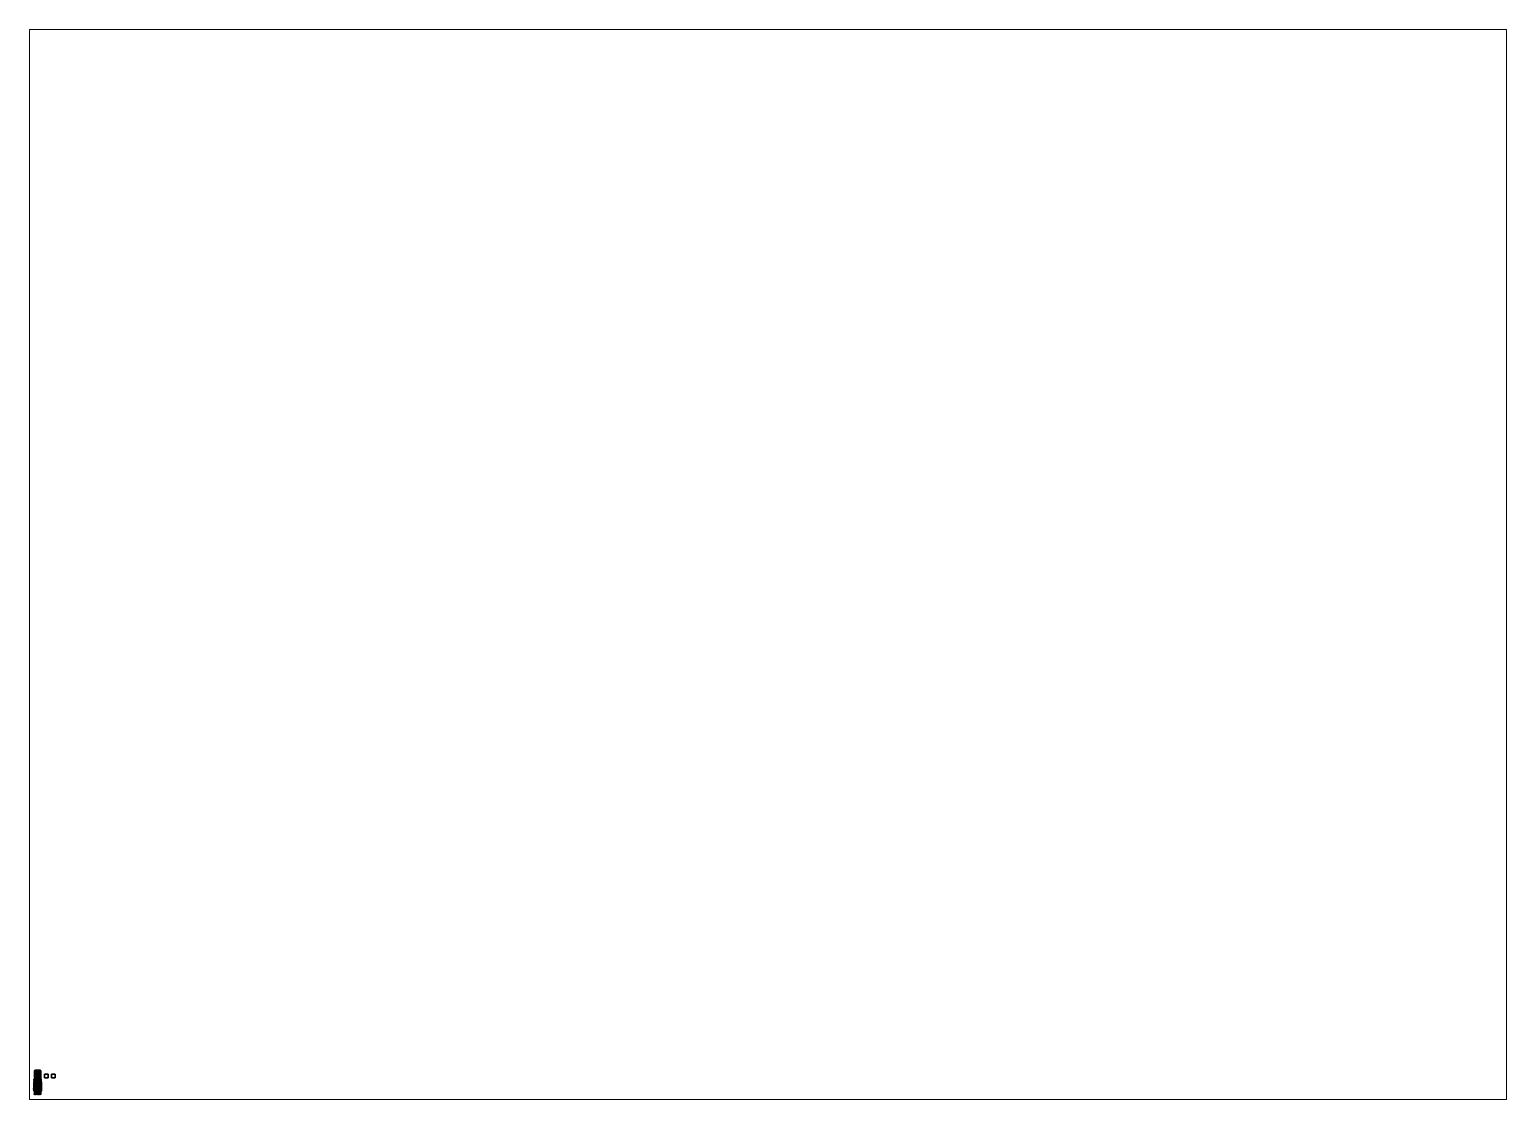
# Paper-space layout 'Layout1' of a CAD drawing. Header units: millimetres. Extents: x 28 to 251, y 20 to 181.
# The model-space entities are those that its viewports show. They can reach past a viewport. Long polylines and large blocks are cut down to what shows.
import ezdxf

# ---------------------------------------------------------------- set-up
doc = ezdxf.new("R2010")
doc.units = ezdxf.units.MM
doc.header["$MEASUREMENT"] = 0
for name, color, linetype in [('balancier', 5, 'Continuous'), ('frame', 2, 'Continuous'), ('rails', 1, 'Continuous'), ('rocket', 6, 'Continuous'), ('support', 3, 'Continuous'), ('turret', 5, 'Continuous'), ('wheels', 2, 'Continuous')]:
    doc.layers.add(name, color=color, linetype=linetype)

msp = doc.modelspace()

# ---------------------------------------------------------------- linework, layer by layer
for points in [[(-1.06, 0.54, 1.32), (-1.06, 0.54, 1.66), (1.06, 0.54, 1.66), (1.06, 0.54, 1.32)], [(1.06, 0.54, 1.32), (1.06, 0.54, 1.66), (-1.06, 0.54, 1.66), (-1.06, 0.54, 1.32)], [(0.86, 0.54, 1.07), (1.06, 0.54, 1.32), (-1.06, 0.54, 1.32), (-0.86, 0.54, 1.07)], [(-0.86, 0.54, 1.07), (-1.06, 0.54, 1.32), (1.06, 0.54, 1.32), (0.86, 0.54, 1.07)], [(-1.06, 0.54, 1.32), (-1.06, 0.54, 1.66), (-1.06, 0.24, 1.67), (-1.06, 0.24, 1.33)], [(-1.06, 0.24, 1.33), (-1.06, 0.24, 1.67), (-1.06, 0.54, 1.66), (-1.06, 0.54, 1.32)], [(-0.86, 0.54, 1.07), (-1.06, 0.54, 1.32), (-1.06, 0.24, 1.33), (-0.86, 0.24, 1.08)], [(-0.86, 0.24, 1.08), (-1.06, 0.24, 1.33), (-1.06, 0.54, 1.32), (-0.86, 0.54, 1.07)], [(-0.86, 0.24, 1.08), (-1.06, 0.24, 1.33), (1.06, 0.24, 1.33), (0.86, 0.24, 1.08)], [(0.86, 0.24, 1.08), (1.06, 0.24, 1.33), (-1.06, 0.24, 1.33), (-0.86, 0.24, 1.08)], [(-1.06, 0.24, 1.33), (-1.06, 0.24, 1.67), (1.06, 0.24, 1.67), (1.06, 0.24, 1.33)], [(1.06, 0.24, 1.33), (1.06, 0.24, 1.67), (-1.06, 0.24, 1.67), (-1.06, 0.24, 1.33)], [(-0.98, -0.3, 1.08), (-0.43, -0.3, 1.08), (-0.43, 0.54, 1.07), (-0.98, 0.54, 1.07)], [(-0.98, 0.54, 1.07), (-0.43, 0.54, 1.07), (-0.43, 0.53, 0.64), (-0.98, 0.53, 0.64)], [(-0.98, 0.53, 0.64), (-0.98, -0.31, 0.65), (-0.98, -0.3, 1.08), (-0.98, 0.54, 1.07)], [(-0.43, 0.53, 0.64), (-0.43, -0.31, 0.65), (-0.98, -0.31, 0.65), (-0.98, 0.53, 0.64)], [(-0.93, 2.88, 1.15), (-0.93, 1.62, 1.17), (-0.93, 1.62, 1.22), (-0.93, 2.88, 1.2)], [(-0.93, 2.88, 1.2), (-0.93, 1.62, 1.22), (-0.93, 1.62, 1.17), (-0.93, 2.88, 1.15)], [(-0.36, 2.88, 1.2), (-0.6, 1.62, 1.22), (-0.93, 1.62, 1.22), (-0.93, 2.88, 1.2)], [(-0.93, 2.88, 1.2), (-0.93, 1.62, 1.22), (-0.6, 1.62, 1.22), (-0.36, 2.88, 1.2)], [(-0.93, 1.69, 1.17), (-0.93, 1.65, 0.64), (-0.93, 1.6, 0.67), (-0.93, 1.62, 1.17)], [(-0.93, 1.62, 1.17), (-0.93, 1.6, 0.67), (-0.93, 1.65, 0.64), (-0.93, 1.69, 1.17)], [(-0.93, 1.6, 0.67), (-0.93, 0.6, 0.68), (-0.93, 0.6, 0.64), (-0.93, 1.65, 0.64)], [(-0.93, 1.65, 0.64), (-0.93, 0.6, 0.64), (-0.93, 0.6, 0.68), (-0.93, 1.6, 0.67)], [(-0.6, 1.62, 1.22), (-0.6, 1.6, 0.67), (-0.93, 1.6, 0.67), (-0.93, 1.62, 1.22)], [(-0.93, 1.62, 1.22), (-0.93, 1.6, 0.67), (-0.6, 1.6, 0.67), (-0.6, 1.62, 1.22)], [(-0.6, 1.6, 0.67), (-0.6, 0.6, 0.68), (-0.93, 0.6, 0.68), (-0.93, 1.6, 0.67)], [(-0.93, 1.6, 0.67), (-0.93, 0.6, 0.68), (-0.6, 0.6, 0.68), (-0.6, 1.6, 0.67)], [(-0.89, 2.83, 1.33), (-0.89, 2.61, 1.33), (-0.89, 2.61, 1.21), (-0.89, 2.83, 1.21)], [(-0.89, 2.83, 1.21), (-0.89, 2.61, 1.21), (-0.89, 2.61, 1.33), (-0.89, 2.83, 1.33)], [(-0.74, 2.83, 1.47), (-0.74, 2.61, 1.47), (-0.89, 2.61, 1.33), (-0.89, 2.83, 1.33)], [(-0.89, 2.83, 1.33), (-0.89, 2.61, 1.33), (-0.74, 2.61, 1.47), (-0.74, 2.83, 1.47)], [(0.78, 3.15, 0.77), (0.78, 3.07, 0.77), (-0.78, 3.07, 0.77), (-0.78, 3.15, 0.77)], [(-0.78, 3.15, 0.9), (0.78, 3.15, 0.9), (0.78, 3.15, 0.77), (-0.78, 3.15, 0.77)], [(-0.78, 3.07, 0.9), (0.78, 3.07, 0.9), (0.78, 3.15, 0.9), (-0.78, 3.15, 0.9)], [(-0.78, 3.15, 0.77), (-0.78, 3.07, 0.77), (-0.78, 3.07, 0.9), (-0.78, 3.15, 0.9)], [(-0.78, 3.07, 0.77), (0.78, 3.07, 0.77), (0.78, 3.07, 0.9), (-0.78, 3.07, 0.9)], [(-0.63, 1.68, 0.74), (-0.78, 0.78, 0.75), (-0.78, 0.79, 1.69), (-0.63, 1.69, 1.68)], [(0.63, 1.68, 0.74), (0.78, 0.78, 0.75), (-0.78, 0.78, 0.75), (-0.63, 1.68, 0.74)], [(-0.68, 1.38, 1.68), (-0.78, 0.79, 1.69), (-0.65, 0.8, 2.29), (-0.6, 1.39, 2.28)], [(-0.78, 0.79, 1.69), (-0.65, 0.58, 1.69), (-0.62, 0.59, 2.29), (-0.65, 0.8, 2.29)], [(-0.78, 0.78, 0.75), (-0.65, 0.57, 0.75), (-0.65, 0.58, 1.69), (-0.78, 0.79, 1.69)], [(0.78, 0.78, 0.75), (0.65, 0.57, 0.75), (-0.65, 0.57, 0.75), (-0.78, 0.78, 0.75)], [(-0.34, 2.83, 1.47), (-0.34, 2.61, 1.47), (-0.74, 2.61, 1.47), (-0.74, 2.83, 1.47)], [(-0.74, 2.83, 1.47), (-0.74, 2.61, 1.47), (-0.34, 2.61, 1.47), (-0.34, 2.83, 1.47)], [(-0.7, 2.76, 1.25), (-0.71, 2.75, 1.23), (-0.73, 2.75, 1.28), (-0.72, 2.76, 1.28)], [(-0.72, 2.76, 1.28), (-0.73, 2.75, 1.28), (-0.71, 2.75, 1.32), (-0.7, 2.76, 1.31)], [(-0.72, 2.71, 1.28), (-0.73, 2.75, 1.28), (-0.71, 2.75, 1.23), (-0.7, 2.71, 1.24)], [(-0.7, 2.71, 1.31), (-0.71, 2.75, 1.32), (-0.73, 2.75, 1.28), (-0.72, 2.71, 1.28)], [(-0.68, 2.77, 1.28), (-0.7, 2.76, 1.25), (-0.72, 2.76, 1.28), (-0.68, 2.77, 1.28)], [(-0.68, 2.77, 1.28), (-0.72, 2.76, 1.28), (-0.7, 2.76, 1.31), (-0.68, 2.77, 1.28)], [(-0.71, 2.68, 1.28), (-0.72, 2.71, 1.28), (-0.7, 2.71, 1.24), (-0.69, 2.68, 1.26)], [(-0.69, 2.68, 1.3), (-0.7, 2.71, 1.31), (-0.72, 2.71, 1.28), (-0.71, 2.68, 1.28)], [(-0.66, 2.76, 1.25), (-0.66, 2.75, 1.23), (-0.71, 2.75, 1.23), (-0.7, 2.76, 1.25)], [(-0.7, 2.76, 1.31), (-0.71, 2.75, 1.32), (-0.66, 2.75, 1.32), (-0.66, 2.76, 1.31)], [(-0.68, 2.66, 1.28), (-0.71, 2.68, 1.28), (-0.69, 2.68, 1.26), (-0.68, 2.66, 1.28)], [(-0.68, 2.66, 1.28), (-0.69, 2.68, 1.3), (-0.71, 2.68, 1.28), (-0.68, 2.66, 1.28)], [(-0.68, 2.77, 1.28), (-0.66, 2.76, 1.25), (-0.7, 2.76, 1.25), (-0.68, 2.77, 1.28)], [(-0.68, 2.77, 1.28), (-0.7, 2.76, 1.31), (-0.66, 2.76, 1.31), (-0.68, 2.77, 1.28)], [(-0.7, 2.71, 1.24), (-0.71, 2.75, 1.23), (-0.66, 2.75, 1.23), (-0.66, 2.71, 1.24)], [(-0.66, 2.71, 1.31), (-0.66, 2.75, 1.32), (-0.71, 2.75, 1.32), (-0.7, 2.71, 1.31)], [(-0.69, 2.68, 1.26), (-0.7, 2.71, 1.24), (-0.66, 2.71, 1.24), (-0.67, 2.68, 1.26)], [(-0.67, 2.68, 1.3), (-0.66, 2.71, 1.31), (-0.7, 2.71, 1.31), (-0.69, 2.68, 1.3)], [(-0.68, 2.66, 1.28), (-0.69, 2.68, 1.26), (-0.67, 2.68, 1.26), (-0.68, 2.66, 1.28)], [(-0.68, 2.66, 1.28), (-0.67, 2.68, 1.3), (-0.69, 2.68, 1.3), (-0.68, 2.66, 1.28)], [(-0.68, 2.77, 1.28), (-0.64, 2.76, 1.28), (-0.66, 2.76, 1.25), (-0.68, 2.77, 1.28)], [(-0.68, 2.77, 1.28), (-0.66, 2.76, 1.31), (-0.64, 2.76, 1.28), (-0.68, 2.77, 1.28)], [(-0.68, 2.75, 1.21), (-0.68, 2.67, 1.21), (-0.68, 2.68, 1.26), (-0.68, 2.75, 1.24)], [(-0.68, 2.75, 1.24), (-0.68, 2.68, 1.26), (-0.68, 2.67, 1.21), (-0.68, 2.75, 1.21)], [(-0.68, 2.66, 1.28), (-0.67, 2.68, 1.26), (-0.66, 2.68, 1.28), (-0.68, 2.66, 1.28)], [(-0.68, 2.66, 1.28), (-0.66, 2.68, 1.28), (-0.67, 2.68, 1.3), (-0.68, 2.66, 1.28)], [(-0.63, 1.69, 1.68), (-0.68, 1.38, 1.68), (-0.6, 1.39, 2.28), (-0.6, 1.69, 1.75)], [(-0.67, 2.68, 1.26), (-0.66, 2.71, 1.24), (-0.64, 2.71, 1.28), (-0.66, 2.68, 1.28)], [(-0.66, 2.68, 1.28), (-0.64, 2.71, 1.28), (-0.66, 2.71, 1.31), (-0.67, 2.68, 1.3)], [(-0.64, 2.76, 1.28), (-0.63, 2.75, 1.28), (-0.66, 2.75, 1.23), (-0.66, 2.76, 1.25)], [(-0.66, 2.76, 1.31), (-0.66, 2.75, 1.32), (-0.63, 2.75, 1.28), (-0.64, 2.76, 1.28)], [(-0.66, 2.71, 1.24), (-0.66, 2.75, 1.23), (-0.63, 2.75, 1.28), (-0.64, 2.71, 1.28)], [(-0.64, 2.71, 1.28), (-0.63, 2.75, 1.28), (-0.66, 2.75, 1.32), (-0.66, 2.71, 1.31)], [(-0.6, 1.39, 2.28), (-0.65, 0.8, 2.29), (0.65, 0.8, 2.29), (0.6, 1.39, 2.28)], [(-0.65, 0.8, 2.29), (-0.62, 0.59, 2.29), (0.62, 0.59, 2.29), (0.65, 0.8, 2.29)], [(-0.62, 0.59, 2.29), (-0.65, 0.58, 1.69), (0.65, 0.58, 1.69), (0.62, 0.59, 2.29)], [(-0.65, 0.58, 1.69), (-0.65, 0.57, 0.75), (0.65, 0.57, 0.75), (0.65, 0.58, 1.69)], [(-0.61, 1.77, 0.92), (-0.63, 1.68, 0.74), (-0.63, 1.69, 1.39), (-0.61, 1.78, 1.4)], [(-0.61, 1.78, 1.4), (-0.63, 1.69, 1.39), (-0.63, 1.69, 1.68), (-0.59, 1.78, 1.67)], [(-0.59, 1.78, 1.67), (-0.63, 1.69, 1.68), (-0.6, 1.69, 1.75), (-0.59, 1.78, 1.67)], [(0.61, 1.77, 0.92), (0.63, 1.68, 0.74), (-0.63, 1.68, 0.74), (-0.61, 1.77, 0.92)], [(-0.63, 1.69, 1.39), (-0.63, 1.68, 0.74), (0.63, 1.68, 0.74), (0.63, 1.69, 1.39)], [(-0.37, 2.86, 0.9), (-0.61, 1.77, 0.92), (-0.61, 1.78, 1.4), (-0.37, 2.87, 1.45)], [(-0.37, 2.87, 1.45), (-0.61, 1.78, 1.4), (-0.59, 1.78, 1.67), (-0.35, 2.87, 1.51)], [(0.37, 2.86, 0.9), (0.61, 1.77, 0.92), (-0.61, 1.77, 0.92), (-0.37, 2.86, 0.9)], [(-0.57, 2.79, 1.33), (-0.6, 2.75, 1.33), (-0.55, 2.75, 1.41), (-0.54, 2.79, 1.39)], [(-0.54, 2.79, 1.26), (-0.55, 2.75, 1.24), (-0.6, 2.75, 1.33), (-0.57, 2.79, 1.33)], [(-0.55, 2.75, 1.41), (-0.6, 2.75, 1.33), (-0.6, 2.69, 1.33), (-0.55, 2.69, 1.41)], [(-0.6, 2.75, 1.33), (-0.55, 2.75, 1.24), (-0.55, 2.69, 1.24), (-0.6, 2.69, 1.33)], [(-0.59, 2.64, 1.33), (-0.6, 2.69, 1.33), (-0.55, 2.69, 1.24), (-0.54, 2.64, 1.25)], [(-0.54, 2.64, 1.4), (-0.55, 2.69, 1.41), (-0.6, 2.69, 1.33), (-0.59, 2.64, 1.33)], [(-0.59, 1.78, 1.67), (-0.6, 1.69, 1.75), (0, 1.69, 1.82), (0, 1.78, 1.75)], [(-0.6, 1.69, 1.75), (-0.6, 1.39, 2.28), (0, 1.39, 2.28), (0, 1.69, 1.82)], [(-0.35, 2.87, 1.51), (-0.59, 1.78, 1.67), (0, 1.78, 1.75), (0, 2.87, 1.52)], [(-0.55, 2.6, 1.33), (-0.59, 2.64, 1.33), (-0.54, 2.64, 1.25), (-0.52, 2.6, 1.28)], [(-0.52, 2.6, 1.37), (-0.54, 2.64, 1.4), (-0.59, 2.64, 1.33), (-0.55, 2.6, 1.33)], [(-0.5, 2.81, 1.33), (-0.57, 2.79, 1.33), (-0.54, 2.79, 1.39), (-0.5, 2.81, 1.33)], [(-0.5, 2.81, 1.33), (-0.54, 2.79, 1.26), (-0.57, 2.79, 1.33), (-0.5, 2.81, 1.33)], [(-0.54, 2.79, 1.39), (-0.55, 2.75, 1.41), (-0.45, 2.75, 1.41), (-0.46, 2.79, 1.39)], [(-0.46, 2.79, 1.26), (-0.45, 2.75, 1.24), (-0.55, 2.75, 1.24), (-0.54, 2.79, 1.26)], [(-0.45, 2.75, 1.41), (-0.55, 2.75, 1.41), (-0.55, 2.69, 1.41), (-0.45, 2.69, 1.41)], [(-0.55, 2.75, 1.24), (-0.45, 2.75, 1.24), (-0.45, 2.69, 1.24), (-0.55, 2.69, 1.24)], [(-0.54, 2.64, 1.25), (-0.55, 2.69, 1.24), (-0.45, 2.69, 1.24), (-0.46, 2.64, 1.25)], [(-0.46, 2.64, 1.4), (-0.45, 2.69, 1.41), (-0.55, 2.69, 1.41), (-0.54, 2.64, 1.4)], [(-0.5, 2.58, 1.33), (-0.55, 2.6, 1.33), (-0.52, 2.6, 1.28), (-0.5, 2.58, 1.33)], [(-0.5, 2.58, 1.33), (-0.52, 2.6, 1.37), (-0.55, 2.6, 1.33), (-0.5, 2.58, 1.33)], [(-0.5, 2.81, 1.33), (-0.54, 2.79, 1.39), (-0.46, 2.79, 1.39), (-0.5, 2.81, 1.33)], [(-0.5, 2.81, 1.33), (-0.46, 2.79, 1.26), (-0.54, 2.79, 1.26), (-0.5, 2.81, 1.33)], [(-0.52, 2.6, 1.28), (-0.54, 2.64, 1.25), (-0.46, 2.64, 1.25), (-0.48, 2.6, 1.28)], [(-0.48, 2.6, 1.37), (-0.46, 2.64, 1.4), (-0.54, 2.64, 1.4), (-0.52, 2.6, 1.37)], [(-0.5, 2.58, 1.33), (-0.52, 2.6, 1.28), (-0.48, 2.6, 1.28), (-0.5, 2.58, 1.33)], [(-0.5, 2.58, 1.33), (-0.48, 2.6, 1.37), (-0.52, 2.6, 1.37), (-0.5, 2.58, 1.33)], [(-0.5, 2.81, 1.33), (-0.46, 2.79, 1.39), (-0.43, 2.79, 1.33), (-0.5, 2.81, 1.33)], [(-0.5, 2.81, 1.33), (-0.43, 2.79, 1.33), (-0.46, 2.79, 1.26), (-0.5, 2.81, 1.33)], [(-0.5, 2.76, 1.21), (-0.5, 2.57, 1.21), (-0.5, 2.61, 1.28), (-0.5, 2.75, 1.25)], [(-0.5, 2.75, 1.25), (-0.5, 2.61, 1.28), (-0.5, 2.57, 1.21), (-0.5, 2.76, 1.21)], [(-0.5, 2.58, 1.33), (-0.48, 2.6, 1.28), (-0.45, 2.6, 1.33), (-0.5, 2.58, 1.33)], [(-0.5, 2.58, 1.33), (-0.45, 2.6, 1.33), (-0.48, 2.6, 1.37), (-0.5, 2.58, 1.33)], [(-0.48, 2.6, 1.28), (-0.46, 2.64, 1.25), (-0.41, 2.64, 1.33), (-0.45, 2.6, 1.33)], [(-0.45, 2.6, 1.33), (-0.41, 2.64, 1.33), (-0.46, 2.64, 1.4), (-0.48, 2.6, 1.37)], [(-0.46, 2.79, 1.39), (-0.45, 2.75, 1.41), (-0.4, 2.75, 1.33), (-0.43, 2.79, 1.33)], [(-0.43, 2.79, 1.33), (-0.4, 2.75, 1.33), (-0.45, 2.75, 1.24), (-0.46, 2.79, 1.26)], [(-0.46, 2.64, 1.25), (-0.45, 2.69, 1.24), (-0.4, 2.69, 1.33), (-0.41, 2.64, 1.33)], [(-0.41, 2.64, 1.33), (-0.4, 2.69, 1.33), (-0.45, 2.69, 1.41), (-0.46, 2.64, 1.4)], [(-0.4, 2.75, 1.33), (-0.45, 2.75, 1.41), (-0.45, 2.69, 1.41), (-0.4, 2.69, 1.33)], [(-0.45, 2.75, 1.24), (-0.4, 2.75, 1.33), (-0.4, 2.69, 1.33), (-0.45, 2.69, 1.24)], [(-0.35, 1.68, 0.72), (-0.43, 1.68, 0.72), (-0.37, 2.44, 0.78), (-0.29, 2.44, 0.78)], [(-0.37, 2.44, 0.78), (-0.43, 1.68, 0.72), (-0.43, 1.68, 0.92), (-0.37, 2.44, 0.91)], [(-0.35, 1.43, 0.69), (-0.43, 1.43, 0.69), (-0.43, 1.68, 0.72), (-0.35, 1.68, 0.72)], [(-0.43, 1.68, 0.72), (-0.43, 1.43, 0.69), (-0.43, 1.43, 0.92), (-0.43, 1.68, 0.92)], [(-0.35, -2.85, 0.74), (-0.43, -2.93, 0.75), (-0.43, 1.43, 0.69), (-0.35, 1.43, 0.69)], [(-0.43, 1.43, 0.69), (-0.43, -2.93, 0.75), (-0.43, -2.93, 0.98), (-0.43, 1.43, 0.92)], [(-0.43, 0.57, 0.93), (-0.43, -0.63, 0.95), (-0.43, -0.63, 1.06), (-0.43, 0.57, 1.04)], [(-0.43, 0.57, 1.04), (-0.43, -0.63, 1.06), (0.43, -0.63, 1.06), (0.43, 0.57, 1.04)], [(-0.43, 0.54, 1.07), (-0.43, -0.3, 1.08), (-0.43, -0.31, 0.65), (-0.43, 0.53, 0.64)], [(-0.33, 2.05, 0.75), (-0.28, 2.05, 0.7), (-0.38, 2.05, 0.7), (-0.4, 2.05, 0.75)], [(-0.4, 2.05, 0.75), (-0.4, 1.96, 0.75), (-0.33, 1.96, 0.75), (-0.33, 2.05, 0.75)], [(-0.38, 2.05, 0.7), (-0.38, 1.97, 0.7), (-0.4, 1.96, 0.75), (-0.4, 2.05, 0.75)], [(-0.4, 1.96, 0.75), (-0.38, 1.97, 0.7), (-0.28, 1.97, 0.7), (-0.33, 1.96, 0.75)], [(-0.29, 3.03, 0.78), (-0.28, 3.03, 0.7), (-0.38, 3.03, 0.7), (-0.37, 3.03, 0.78)], [(-0.38, 3.03, 0.7), (-0.38, 2.95, 0.7), (-0.37, 2.95, 0.78), (-0.37, 3.03, 0.78)], [(-0.28, 3.03, 0.7), (-0.28, 2.95, 0.64), (-0.38, 2.95, 0.64), (-0.38, 3.03, 0.7)], [(-0.38, 3.03, 0.7), (-0.38, 2.95, 0.64), (-0.38, 2.5, 0.56), (-0.38, 2.5, 0.7)], [(-0.28, 2.5, 0.7), (-0.28, 2.95, 0.7), (-0.38, 2.95, 0.7), (-0.38, 2.5, 0.7)], [(-0.37, 2.95, 0.78), (-0.38, 2.95, 0.7), (-0.28, 2.95, 0.7), (-0.29, 2.95, 0.78)], [(-0.38, 2.5, 0.56), (-0.38, 2.95, 0.64), (-0.28, 2.95, 0.64), (-0.28, 2.5, 0.56)], [(-0.38, 2.5, 0.7), (-0.38, 2.05, 0.7), (-0.28, 2.05, 0.7), (-0.28, 2.5, 0.7)], [(-0.28, 2.5, 0.56), (-0.28, 2.05, 0.64), (-0.38, 2.05, 0.64), (-0.38, 2.5, 0.56)], [(-0.38, 2.5, 0.56), (-0.38, 2.05, 0.64), (-0.38, 1.97, 0.7), (-0.38, 2.5, 0.7)], [(-0.38, 1.97, 0.7), (-0.38, 2.05, 0.64), (-0.28, 2.05, 0.64), (-0.28, 1.97, 0.7)], [(-0.33, 3.03, 0.77), (-0.37, 3.03, 0.77), (-0.37, 3.07, 0.77), (-0.33, 3.07, 0.77)], [(-0.37, 3.07, 0.9), (-0.37, 3.03, 0.9), (-0.33, 3.03, 0.9), (-0.33, 3.07, 0.9)], [(-0.37, 3.07, 0.77), (-0.37, 3.03, 0.77), (-0.37, 3.03, 0.9), (-0.37, 3.07, 0.9)], [(-0.29, 2.92, 0.77), (-0.37, 2.92, 0.77), (-0.37, 3.03, 0.77), (-0.33, 3.03, 0.77)], [(-0.37, 3.03, 0.77), (-0.37, 2.92, 0.77), (-0.37, 2.92, 0.9), (-0.37, 3.03, 0.9)], [(-0.37, 3.03, 0.9), (-0.37, 2.92, 0.9), (-0.29, 2.92, 0.9), (-0.33, 3.03, 0.9)], [(-0.37, 3.03, 0.78), (-0.37, 2.95, 0.78), (-0.29, 2.95, 0.78), (-0.29, 3.03, 0.78)], [(-0.34, 2.92, 0.9), (-0.37, 2.86, 0.9), (-0.37, 2.87, 1.45), (-0.34, 2.93, 1.46)], [(-0.34, 2.93, 1.46), (-0.37, 2.87, 1.45), (-0.35, 2.87, 1.51), (-0.31, 2.91, 1.5)], [(-0.29, 2.44, 0.78), (-0.37, 2.44, 0.78), (-0.37, 2.92, 0.77), (-0.29, 2.92, 0.77)], [(-0.37, 2.92, 0.9), (-0.37, 2.44, 0.91), (-0.29, 2.44, 0.91), (-0.29, 2.92, 0.9)], [(-0.37, 2.92, 0.77), (-0.37, 2.44, 0.78), (-0.37, 2.44, 0.91), (-0.37, 2.92, 0.9)], [(0.34, 2.92, 0.9), (0.37, 2.86, 0.9), (-0.37, 2.86, 0.9), (-0.34, 2.92, 0.9)], [(-0.31, 2.91, 1.5), (-0.35, 2.87, 1.51), (0, 2.87, 1.52), (0, 2.91, 1.5)], [(-0.29, 2.44, 0.91), (-0.35, 1.68, 0.92), (-0.35, 1.68, 0.72), (-0.29, 2.44, 0.78)], [(-0.35, 1.68, 0.92), (-0.35, 1.43, 0.92), (-0.35, 1.43, 0.69), (-0.35, 1.68, 0.72)], [(-0.35, 1.43, 0.92), (-0.35, -2.85, 0.97), (-0.35, -2.85, 0.74), (-0.35, 1.43, 0.69)], [(0.35, 0.57, 0.93), (0.35, -0.63, 0.95), (-0.35, -0.63, 0.95), (-0.35, 0.57, 0.93)], [(-0.29, 3.08, 1.02), (-0.29, 3.1, 0.98), (-0.34, 3.1, 0.98), (-0.34, 3.08, 1.02)], [(-0.34, 3.09, 0.94), (-0.34, 3.04, 0.94), (-0.34, 3.06, 0.98), (-0.34, 3.1, 0.98)], [(-0.29, 3.1, 0.98), (-0.29, 3.09, 0.94), (-0.34, 3.09, 0.94), (-0.34, 3.1, 0.98)], [(-0.34, 3.1, 0.98), (-0.34, 3.06, 0.98), (-0.34, 3.04, 1.02), (-0.34, 3.08, 1.02)], [(-0.29, 3.09, 0.94), (-0.29, 3.06, 0.9), (-0.34, 3.06, 0.9), (-0.34, 3.09, 0.94)], [(-0.34, 3.06, 0.9), (-0.34, 2.86, 0.9), (-0.34, 2.98, 0.94), (-0.34, 3.09, 0.94)], [(-0.29, 3.04, 1.04), (-0.29, 3.08, 1.02), (-0.34, 3.08, 1.02), (-0.34, 3.04, 1.04)], [(-0.34, 3.08, 1.02), (-0.34, 2.97, 1.02), (-0.34, 3.01, 1.04), (-0.34, 3.04, 1.04)], [(-0.34, 3.06, 0.98), (-0.34, 3.04, 0.94), (-0.29, 3.04, 0.94), (-0.29, 3.06, 0.98)], [(-0.34, 3.04, 1.02), (-0.34, 3.06, 0.98), (-0.29, 3.06, 0.98), (-0.29, 3.04, 1.02)], [(-0.34, 3.04, 0.94), (-0.34, 2.98, 0.94), (-0.29, 2.98, 0.94), (-0.29, 3.04, 0.94)], [(-0.29, 3.04, 1.02), (-0.29, 2.97, 1.02), (-0.34, 2.97, 1.02), (-0.34, 3.04, 1.02)], [(-0.34, 3.04, 1.04), (-0.34, 3.01, 1.04), (-0.29, 3.01, 1.04), (-0.29, 3.04, 1.04)], [(-0.34, 3.01, 1.04), (-0.34, 2.97, 1.02), (-0.29, 2.97, 1.02), (-0.29, 3.01, 1.04)], [(-0.34, 2.98, 0.94), (-0.34, 2.86, 0.9), (-0.29, 2.86, 0.9), (-0.29, 2.98, 0.94)], [(0.34, 2.93, 1.46), (0.34, 2.92, 0.9), (-0.34, 2.92, 0.9), (-0.34, 2.93, 1.46)], [(0, 2.91, 1.5), (0, 2.93, 1.46), (-0.34, 2.93, 1.46), (-0.31, 2.91, 1.5)], [(-0.29, 2.92, 0.9), (-0.29, 2.86, 0.9), (-0.34, 2.86, 0.9), (-0.34, 2.92, 0.9)], [(-0.33, 3.07, 0.9), (-0.33, 3.03, 0.9), (-0.33, 3.03, 0.77), (-0.33, 3.07, 0.77)], [(-0.33, 3.03, 0.9), (-0.29, 2.92, 0.9), (-0.29, 2.92, 0.77), (-0.33, 3.03, 0.77)], [(-0.33, 1.96, 0.75), (-0.28, 1.97, 0.7), (-0.28, 2.05, 0.7), (-0.33, 2.05, 0.75)], [(-0.29, 3.06, 0.98), (-0.29, 3.04, 0.94), (-0.29, 3.09, 0.94), (-0.29, 3.1, 0.98)], [(-0.29, 3.04, 1.02), (-0.29, 3.06, 0.98), (-0.29, 3.1, 0.98), (-0.29, 3.08, 1.02)], [(-0.29, 2.98, 0.94), (-0.29, 2.86, 0.9), (-0.29, 3.06, 0.9), (-0.29, 3.09, 0.94)], [(-0.29, 3.01, 1.04), (-0.29, 2.97, 1.02), (-0.29, 3.08, 1.02), (-0.29, 3.04, 1.04)], [(-0.29, 2.95, 0.78), (-0.28, 2.95, 0.7), (-0.28, 3.03, 0.7), (-0.29, 3.03, 0.78)], [(-0.29, 2.92, 0.9), (-0.29, 2.44, 0.91), (-0.29, 2.44, 0.78), (-0.29, 2.92, 0.77)], [(0.29, 2.8, 0.78), (0.29, 2.72, 0.78), (-0.29, 2.72, 0.78), (-0.29, 2.8, 0.78)], [(-0.29, 2.72, 0.91), (0.29, 2.72, 0.91), (0.29, 2.8, 0.91), (-0.29, 2.8, 0.91)], [(-0.29, 2.8, 0.91), (0.29, 2.8, 0.91), (0.29, 2.8, 0.78), (-0.29, 2.8, 0.78)], [(-0.29, 2.72, 0.78), (0.29, 2.72, 0.78), (0.29, 2.72, 0.91), (-0.29, 2.72, 0.91)], [(-0.28, 2.5, 0.56), (-0.28, 2.95, 0.64), (-0.28, 3.03, 0.7), (-0.28, 2.5, 0.7)], [(-0.28, 1.97, 0.7), (-0.28, 2.05, 0.64), (-0.28, 2.5, 0.56), (-0.28, 2.5, 0.7)], [(0.3, 0.84, 0.5), (0.3, 0.62, 0.5), (-0.15, 0.62, 0.5), (-0.15, 0.84, 0.5)], [(-0.15, 0.62, 0.88), (0.3, 0.62, 0.88), (0.3, 0.84, 0.88), (-0.15, 0.84, 0.88)], [(-0.15, 0.84, 0.5), (-0.15, 0.62, 0.5), (-0.15, 0.62, 0.88), (-0.15, 0.84, 0.88)], [(-0.15, 0.84, 0.88), (0.3, 0.84, 0.88), (0.3, 0.84, 0.5), (-0.15, 0.84, 0.5)], [(-0.15, 0.62, 0.5), (0.3, 0.62, 0.5), (0.3, 0.62, 0.88), (-0.15, 0.62, 0.88)], [(-0.05, 2.69, 0.5), (-0.05, 2.59, 0.33), (-0.13, 2.54, 0.43), (-0.13, 2.58, 0.5)], [(-0.05, 2.6, 0.66), (-0.05, 2.69, 0.5), (-0.13, 2.58, 0.5), (-0.13, 2.54, 0.57)], [(-0.05, 2.41, 0.67), (-0.05, 2.6, 0.66), (-0.13, 2.54, 0.57), (-0.13, 2.46, 0.57)], [(-0.05, 2.59, 0.33), (-0.05, 2.4, 0.34), (-0.13, 2.46, 0.43), (-0.13, 2.54, 0.43)], [(-0.05, 2.4, 0.34), (-0.05, 2.31, 0.5), (-0.13, 2.42, 0.5), (-0.13, 2.46, 0.43)], [(-0.05, 2.31, 0.5), (-0.05, 2.41, 0.67), (-0.13, 2.46, 0.57), (-0.13, 2.42, 0.5)], [(0.05, 2.69, 0.5), (0.05, 2.59, 0.33), (-0.05, 2.59, 0.33), (-0.05, 2.69, 0.5)], [(0.05, 2.6, 0.66), (0.05, 2.69, 0.5), (-0.05, 2.69, 0.5), (-0.05, 2.6, 0.66)], [(0.05, 2.41, 0.67), (0.05, 2.6, 0.66), (-0.05, 2.6, 0.66), (-0.05, 2.41, 0.67)], [(0.05, 2.59, 0.33), (0.05, 2.4, 0.34), (-0.05, 2.4, 0.34), (-0.05, 2.59, 0.33)], [(0.05, 2.31, 0.5), (0.05, 2.41, 0.67), (-0.05, 2.41, 0.67), (-0.05, 2.31, 0.5)], [(0.05, 2.4, 0.34), (0.05, 2.31, 0.5), (-0.05, 2.31, 0.5), (-0.05, 2.4, 0.34)], [(-0.03, 2.33, 0.55), (-0.03, 0.84, 0.65), (0.03, 0.84, 0.65), (0.03, 2.33, 0.55)], [(-0.03, 2.33, 0.48), (-0.03, 0.84, 0.58), (-0.03, 0.84, 0.65), (-0.03, 2.33, 0.55)], [(0.03, 2.33, 0.48), (0.03, 0.84, 0.58), (-0.03, 0.84, 0.58), (-0.03, 2.33, 0.48)], [(-0.03, 0.11, 0.77), (-0.03, -1.96, 0.56), (0.03, -1.96, 0.56), (0.03, 0.11, 0.77)], [(-0.03, 0.11, 0.71), (-0.03, -1.96, 0.49), (-0.03, -1.96, 0.56), (-0.03, 0.11, 0.77)], [(0.03, 0.11, 0.71), (0.03, -1.96, 0.49), (-0.03, -1.96, 0.49), (-0.03, 0.11, 0.71)], [(0.31, 2.91, 1.5), (0.34, 2.93, 1.46), (0, 2.93, 1.46), (0, 2.91, 1.5)], [(0, 2.91, 1.5), (0, 2.87, 1.52), (0.35, 2.87, 1.51), (0.31, 2.91, 1.5)], [(0, 2.87, 1.52), (0, 1.78, 1.75), (0.59, 1.78, 1.67), (0.35, 2.87, 1.51)], [(0, 1.78, 1.75), (0, 1.69, 1.82), (0.6, 1.69, 1.75), (0.59, 1.78, 1.67)], [(0, 1.69, 1.82), (0, 1.39, 2.28), (0.6, 1.39, 2.28), (0.6, 1.69, 1.75)], [(0.03, 0.84, 0.65), (0.03, 0.84, 0.58), (0.03, 2.33, 0.48), (0.03, 2.33, 0.55)], [(0.03, -1.96, 0.56), (0.03, -1.96, 0.49), (0.03, 0.11, 0.71), (0.03, 0.11, 0.77)], [(0.05, 2.59, 0.33), (0.05, 2.69, 0.5), (0.13, 2.58, 0.5), (0.13, 2.54, 0.43)], [(0.05, 2.69, 0.5), (0.05, 2.6, 0.66), (0.13, 2.54, 0.57), (0.13, 2.58, 0.5)], [(0.05, 2.6, 0.66), (0.05, 2.41, 0.67), (0.13, 2.46, 0.57), (0.13, 2.54, 0.57)], [(0.05, 2.4, 0.34), (0.05, 2.59, 0.33), (0.13, 2.54, 0.43), (0.13, 2.46, 0.43)], [(0.05, 2.31, 0.5), (0.05, 2.4, 0.34), (0.13, 2.46, 0.43), (0.13, 2.42, 0.5)], [(0.05, 2.41, 0.67), (0.05, 2.31, 0.5), (0.13, 2.42, 0.5), (0.13, 2.46, 0.57)], [(0.13, 0.62, 0.58), (0.13, -0.78, 0.48), (0.13, -0.78, 0.55), (0.13, 0.62, 0.64)], [(0.13, 0.62, 0.64), (0.13, -0.78, 0.55), (0.19, -0.78, 0.55), (0.19, 0.62, 0.64)], [(0.19, 0.62, 0.58), (0.19, -0.78, 0.48), (0.13, -0.78, 0.48), (0.13, 0.62, 0.58)], [(0.19, -0.78, 0.55), (0.19, -0.78, 0.48), (0.19, 0.62, 0.58), (0.19, 0.62, 0.64)], [(0.28, 3.03, 0.7), (0.28, 2.95, 0.64), (0.28, 2.5, 0.56), (0.28, 2.5, 0.7)], [(0.38, 3.03, 0.7), (0.38, 2.95, 0.64), (0.28, 2.95, 0.64), (0.28, 3.03, 0.7)], [(0.37, 3.03, 0.78), (0.38, 3.03, 0.7), (0.28, 3.03, 0.7), (0.29, 3.03, 0.78)], [(0.28, 3.03, 0.7), (0.28, 2.95, 0.7), (0.29, 2.95, 0.78), (0.29, 3.03, 0.78)], [(0.28, 2.5, 0.56), (0.28, 2.95, 0.64), (0.38, 2.95, 0.64), (0.38, 2.5, 0.56)], [(0.38, 2.5, 0.7), (0.38, 2.95, 0.7), (0.28, 2.95, 0.7), (0.28, 2.5, 0.7)], [(0.29, 2.95, 0.78), (0.28, 2.95, 0.7), (0.38, 2.95, 0.7), (0.37, 2.95, 0.78)], [(0.28, 2.5, 0.56), (0.28, 2.05, 0.64), (0.28, 1.97, 0.7), (0.28, 2.5, 0.7)], [(0.28, 2.5, 0.7), (0.28, 2.05, 0.7), (0.38, 2.05, 0.7), (0.38, 2.5, 0.7)], [(0.38, 2.5, 0.56), (0.38, 2.05, 0.64), (0.28, 2.05, 0.64), (0.28, 2.5, 0.56)], [(0.28, 1.97, 0.7), (0.28, 2.05, 0.64), (0.38, 2.05, 0.64), (0.38, 1.97, 0.7)], [(0.28, 2.05, 0.7), (0.28, 1.97, 0.7), (0.33, 1.96, 0.75), (0.33, 2.05, 0.75)], [(0.4, 2.05, 0.75), (0.38, 2.05, 0.7), (0.28, 2.05, 0.7), (0.33, 2.05, 0.75)], [(0.33, 1.96, 0.75), (0.28, 1.97, 0.7), (0.38, 1.97, 0.7), (0.4, 1.96, 0.75)], [(0.29, 3.09, 0.94), (0.29, 3.04, 0.94), (0.29, 3.06, 0.98), (0.29, 3.1, 0.98)], [(0.34, 3.1, 0.98), (0.34, 3.09, 0.94), (0.29, 3.09, 0.94), (0.29, 3.1, 0.98)], [(0.29, 3.1, 0.98), (0.29, 3.06, 0.98), (0.29, 3.04, 1.02), (0.29, 3.08, 1.02)], [(0.34, 3.08, 1.02), (0.34, 3.1, 0.98), (0.29, 3.1, 0.98), (0.29, 3.08, 1.02)], [(0.29, 3.06, 0.9), (0.29, 2.86, 0.9), (0.29, 2.98, 0.94), (0.29, 3.09, 0.94)], [(0.34, 3.09, 0.94), (0.34, 3.06, 0.9), (0.29, 3.06, 0.9), (0.29, 3.09, 0.94)], [(0.34, 3.04, 1.04), (0.34, 3.08, 1.02), (0.29, 3.08, 1.02), (0.29, 3.04, 1.04)], [(0.29, 3.08, 1.02), (0.29, 2.97, 1.02), (0.29, 3.01, 1.04), (0.29, 3.04, 1.04)], [(0.29, 3.06, 0.98), (0.29, 3.04, 0.94), (0.34, 3.04, 0.94), (0.34, 3.06, 0.98)], [(0.29, 3.04, 1.02), (0.29, 3.06, 0.98), (0.34, 3.06, 0.98), (0.34, 3.04, 1.02)], [(0.29, 3.04, 0.94), (0.29, 2.98, 0.94), (0.34, 2.98, 0.94), (0.34, 3.04, 0.94)], [(0.34, 3.04, 1.02), (0.34, 2.97, 1.02), (0.29, 2.97, 1.02), (0.29, 3.04, 1.02)], [(0.29, 3.04, 1.04), (0.29, 3.01, 1.04), (0.34, 3.01, 1.04), (0.34, 3.04, 1.04)], [(0.37, 2.92, 0.77), (0.29, 2.92, 0.77), (0.33, 3.03, 0.77), (0.37, 3.03, 0.77)], [(0.33, 3.03, 0.9), (0.29, 2.92, 0.9), (0.37, 2.92, 0.9), (0.37, 3.03, 0.9)], [(0.33, 3.03, 0.77), (0.29, 2.92, 0.77), (0.29, 2.92, 0.9), (0.33, 3.03, 0.9)], [(0.29, 3.03, 0.78), (0.29, 2.95, 0.78), (0.37, 2.95, 0.78), (0.37, 3.03, 0.78)], [(0.29, 3.01, 1.04), (0.29, 2.97, 1.02), (0.34, 2.97, 1.02), (0.34, 3.01, 1.04)], [(0.29, 2.98, 0.94), (0.29, 2.86, 0.9), (0.34, 2.86, 0.9), (0.34, 2.98, 0.94)], [(0.37, 2.44, 0.78), (0.29, 2.44, 0.78), (0.29, 2.92, 0.77), (0.37, 2.92, 0.77)], [(0.29, 2.92, 0.9), (0.29, 2.44, 0.91), (0.37, 2.44, 0.91), (0.37, 2.92, 0.9)], [(0.29, 2.92, 0.77), (0.29, 2.44, 0.78), (0.29, 2.44, 0.91), (0.29, 2.92, 0.9)], [(0.34, 2.92, 0.9), (0.34, 2.86, 0.9), (0.29, 2.86, 0.9), (0.29, 2.92, 0.9)], [(0.43, 1.68, 0.72), (0.35, 1.68, 0.72), (0.29, 2.44, 0.78), (0.37, 2.44, 0.78)], [(0.29, 2.44, 0.78), (0.35, 1.68, 0.72), (0.35, 1.68, 0.92), (0.29, 2.44, 0.91)], [(0.3, 0.84, 0.88), (0.3, 0.62, 0.88), (0.3, 0.62, 0.5), (0.3, 0.84, 0.5)], [(0.35, 2.87, 1.51), (0.37, 2.87, 1.45), (0.34, 2.93, 1.46), (0.31, 2.91, 1.5)], [(0.37, 3.03, 0.77), (0.33, 3.03, 0.77), (0.33, 3.07, 0.77), (0.37, 3.07, 0.77)], [(0.33, 3.07, 0.9), (0.33, 3.03, 0.9), (0.37, 3.03, 0.9), (0.37, 3.07, 0.9)], [(0.33, 3.07, 0.77), (0.33, 3.03, 0.77), (0.33, 3.03, 0.9), (0.33, 3.07, 0.9)], [(0.33, 2.05, 0.75), (0.33, 1.96, 0.75), (0.4, 1.96, 0.75), (0.4, 2.05, 0.75)], [(0.34, 3.06, 0.98), (0.34, 3.04, 0.94), (0.34, 3.09, 0.94), (0.34, 3.1, 0.98)], [(0.34, 3.04, 1.02), (0.34, 3.06, 0.98), (0.34, 3.1, 0.98), (0.34, 3.08, 1.02)], [(0.34, 2.98, 0.94), (0.34, 2.86, 0.9), (0.34, 3.06, 0.9), (0.34, 3.09, 0.94)], [(0.34, 3.01, 1.04), (0.34, 2.97, 1.02), (0.34, 3.08, 1.02), (0.34, 3.04, 1.04)], [(0.37, 2.87, 1.45), (0.37, 2.86, 0.9), (0.34, 2.92, 0.9), (0.34, 2.93, 1.46)], [(0.34, 2.83, 1.47), (0.34, 2.61, 1.47), (0.74, 2.61, 1.47), (0.74, 2.83, 1.47)], [(0.74, 2.83, 1.47), (0.74, 2.61, 1.47), (0.34, 2.61, 1.47), (0.34, 2.83, 1.47)], [(0.59, 1.78, 1.67), (0.61, 1.78, 1.4), (0.37, 2.87, 1.45), (0.35, 2.87, 1.51)], [(0.43, 1.43, 0.69), (0.35, 1.43, 0.69), (0.35, 1.68, 0.72), (0.43, 1.68, 0.72)], [(0.35, 1.68, 0.72), (0.35, 1.43, 0.69), (0.35, 1.43, 0.92), (0.35, 1.68, 0.92)], [(0.43, -2.93, 0.75), (0.35, -2.85, 0.74), (0.35, 1.43, 0.69), (0.43, 1.43, 0.69)], [(0.35, 1.43, 0.69), (0.35, -2.85, 0.74), (0.35, -2.85, 0.97), (0.35, 1.43, 0.92)], [(0.36, 2.88, 1.2), (0.6, 1.62, 1.22), (0.93, 1.62, 1.22), (0.93, 2.88, 1.2)], [(0.93, 2.88, 1.2), (0.93, 1.62, 1.22), (0.6, 1.62, 1.22), (0.36, 2.88, 1.2)], [(0.37, 3.07, 0.9), (0.37, 3.03, 0.9), (0.37, 3.03, 0.77), (0.37, 3.07, 0.77)], [(0.37, 3.03, 0.9), (0.37, 2.92, 0.9), (0.37, 2.92, 0.77), (0.37, 3.03, 0.77)], [(0.37, 2.95, 0.78), (0.38, 2.95, 0.7), (0.38, 3.03, 0.7), (0.37, 3.03, 0.78)], [(0.37, 2.92, 0.9), (0.37, 2.44, 0.91), (0.37, 2.44, 0.78), (0.37, 2.92, 0.77)], [(0.61, 1.78, 1.4), (0.61, 1.77, 0.92), (0.37, 2.86, 0.9), (0.37, 2.87, 1.45)], [(0.37, 2.44, 0.91), (0.43, 1.68, 0.92), (0.43, 1.68, 0.72), (0.37, 2.44, 0.78)], [(0.38, 2.5, 0.56), (0.38, 2.95, 0.64), (0.38, 3.03, 0.7), (0.38, 2.5, 0.7)], [(0.38, 1.97, 0.7), (0.38, 2.05, 0.64), (0.38, 2.5, 0.56), (0.38, 2.5, 0.7)], [(0.4, 1.96, 0.75), (0.38, 1.97, 0.7), (0.38, 2.05, 0.7), (0.4, 2.05, 0.75)], [(0.43, 2.79, 1.33), (0.4, 2.75, 1.33), (0.45, 2.75, 1.41), (0.46, 2.79, 1.39)], [(0.46, 2.79, 1.26), (0.45, 2.75, 1.24), (0.4, 2.75, 1.33), (0.43, 2.79, 1.33)], [(0.45, 2.75, 1.41), (0.4, 2.75, 1.33), (0.4, 2.69, 1.33), (0.45, 2.69, 1.41)], [(0.4, 2.75, 1.33), (0.45, 2.75, 1.24), (0.45, 2.69, 1.24), (0.4, 2.69, 1.33)], [(0.41, 2.64, 1.33), (0.4, 2.69, 1.33), (0.45, 2.69, 1.24), (0.46, 2.64, 1.25)], [(0.46, 2.64, 1.4), (0.45, 2.69, 1.41), (0.4, 2.69, 1.33), (0.41, 2.64, 1.33)], [(0.45, 2.6, 1.33), (0.41, 2.64, 1.33), (0.46, 2.64, 1.25), (0.48, 2.6, 1.28)], [(0.48, 2.6, 1.37), (0.46, 2.64, 1.4), (0.41, 2.64, 1.33), (0.45, 2.6, 1.33)], [(0.5, 2.81, 1.33), (0.43, 2.79, 1.33), (0.46, 2.79, 1.39), (0.5, 2.81, 1.33)], [(0.5, 2.81, 1.33), (0.46, 2.79, 1.26), (0.43, 2.79, 1.33), (0.5, 2.81, 1.33)], [(0.43, 1.68, 0.92), (0.43, 1.43, 0.92), (0.43, 1.43, 0.69), (0.43, 1.68, 0.72)], [(0.43, 1.43, 0.92), (0.43, -2.93, 0.98), (0.43, -2.93, 0.75), (0.43, 1.43, 0.69)], [(0.43, -0.63, 1.06), (0.43, -0.63, 0.95), (0.43, 0.57, 0.93), (0.43, 0.57, 1.04)], [(0.43, -0.3, 1.08), (0.98, -0.3, 1.08), (0.98, 0.54, 1.07), (0.43, 0.54, 1.07)], [(0.43, 0.53, 0.64), (0.43, -0.31, 0.65), (0.43, -0.3, 1.08), (0.43, 0.54, 1.07)], [(0.43, 0.54, 1.07), (0.98, 0.54, 1.07), (0.98, 0.53, 0.64), (0.43, 0.53, 0.64)], [(0.98, 0.53, 0.64), (0.98, -0.31, 0.65), (0.43, -0.31, 0.65), (0.43, 0.53, 0.64)], [(0.46, 2.79, 1.39), (0.45, 2.75, 1.41), (0.55, 2.75, 1.41), (0.54, 2.79, 1.39)], [(0.54, 2.79, 1.26), (0.55, 2.75, 1.24), (0.45, 2.75, 1.24), (0.46, 2.79, 1.26)], [(0.55, 2.75, 1.41), (0.45, 2.75, 1.41), (0.45, 2.69, 1.41), (0.55, 2.69, 1.41)], [(0.45, 2.75, 1.24), (0.55, 2.75, 1.24), (0.55, 2.69, 1.24), (0.45, 2.69, 1.24)], [(0.46, 2.64, 1.25), (0.45, 2.69, 1.24), (0.55, 2.69, 1.24), (0.54, 2.64, 1.25)], [(0.54, 2.64, 1.4), (0.55, 2.69, 1.41), (0.45, 2.69, 1.41), (0.46, 2.64, 1.4)], [(0.5, 2.58, 1.33), (0.45, 2.6, 1.33), (0.48, 2.6, 1.28), (0.5, 2.58, 1.33)], [(0.5, 2.58, 1.33), (0.48, 2.6, 1.37), (0.45, 2.6, 1.33), (0.5, 2.58, 1.33)], [(0.5, 2.81, 1.33), (0.46, 2.79, 1.39), (0.54, 2.79, 1.39), (0.5, 2.81, 1.33)], [(0.5, 2.81, 1.33), (0.54, 2.79, 1.26), (0.46, 2.79, 1.26), (0.5, 2.81, 1.33)], [(0.48, 2.6, 1.28), (0.46, 2.64, 1.25), (0.54, 2.64, 1.25), (0.52, 2.6, 1.28)], [(0.52, 2.6, 1.37), (0.54, 2.64, 1.4), (0.46, 2.64, 1.4), (0.48, 2.6, 1.37)], [(0.5, 2.58, 1.33), (0.48, 2.6, 1.28), (0.52, 2.6, 1.28), (0.5, 2.58, 1.33)], [(0.5, 2.58, 1.33), (0.52, 2.6, 1.37), (0.48, 2.6, 1.37), (0.5, 2.58, 1.33)], [(0.5, 2.81, 1.33), (0.54, 2.79, 1.39), (0.57, 2.79, 1.33), (0.5, 2.81, 1.33)], [(0.5, 2.81, 1.33), (0.57, 2.79, 1.33), (0.54, 2.79, 1.26), (0.5, 2.81, 1.33)], [(0.5, 2.75, 1.25), (0.5, 2.61, 1.28), (0.5, 2.57, 1.21), (0.5, 2.76, 1.21)], [(0.5, 2.76, 1.21), (0.5, 2.57, 1.21), (0.5, 2.61, 1.28), (0.5, 2.75, 1.25)], [(0.5, 2.58, 1.33), (0.52, 2.6, 1.28), (0.55, 2.6, 1.33), (0.5, 2.58, 1.33)], [(0.5, 2.58, 1.33), (0.55, 2.6, 1.33), (0.52, 2.6, 1.37), (0.5, 2.58, 1.33)], [(0.52, 2.6, 1.28), (0.54, 2.64, 1.25), (0.59, 2.64, 1.33), (0.55, 2.6, 1.33)], [(0.55, 2.6, 1.33), (0.59, 2.64, 1.33), (0.54, 2.64, 1.4), (0.52, 2.6, 1.37)], [(0.54, 2.79, 1.39), (0.55, 2.75, 1.41), (0.6, 2.75, 1.33), (0.57, 2.79, 1.33)], [(0.57, 2.79, 1.33), (0.6, 2.75, 1.33), (0.55, 2.75, 1.24), (0.54, 2.79, 1.26)], [(0.54, 2.64, 1.25), (0.55, 2.69, 1.24), (0.6, 2.69, 1.33), (0.59, 2.64, 1.33)], [(0.59, 2.64, 1.33), (0.6, 2.69, 1.33), (0.55, 2.69, 1.41), (0.54, 2.64, 1.4)], [(0.6, 2.75, 1.33), (0.55, 2.75, 1.41), (0.55, 2.69, 1.41), (0.6, 2.69, 1.33)], [(0.55, 2.75, 1.24), (0.6, 2.75, 1.33), (0.6, 2.69, 1.33), (0.55, 2.69, 1.24)], [(0.63, 1.69, 1.68), (0.63, 1.69, 1.39), (0.61, 1.78, 1.4), (0.59, 1.78, 1.67)], [(0.59, 1.78, 1.67), (0.6, 1.69, 1.75), (0.63, 1.69, 1.68), (0.59, 1.78, 1.67)], [(0.6, 1.39, 2.28), (0.68, 1.38, 1.68), (0.63, 1.69, 1.68), (0.6, 1.69, 1.75)], [(0.6, 1.62, 1.22), (0.6, 1.6, 0.67), (0.93, 1.6, 0.67), (0.93, 1.62, 1.22)], [(0.93, 1.62, 1.22), (0.93, 1.6, 0.67), (0.6, 1.6, 0.67), (0.6, 1.62, 1.22)], [(0.6, 1.6, 0.67), (0.6, 0.6, 0.68), (0.93, 0.6, 0.68), (0.93, 1.6, 0.67)], [(0.93, 1.6, 0.67), (0.93, 0.6, 0.68), (0.6, 0.6, 0.68), (0.6, 1.6, 0.67)], [(0.65, 0.8, 2.29), (0.78, 0.79, 1.69), (0.68, 1.38, 1.68), (0.6, 1.39, 2.28)], [(0.63, 1.69, 1.39), (0.63, 1.68, 0.74), (0.61, 1.77, 0.92), (0.61, 1.78, 1.4)], [(0.62, 0.59, 2.29), (0.65, 0.58, 1.69), (0.78, 0.79, 1.69), (0.65, 0.8, 2.29)], [(0.66, 2.76, 1.25), (0.65, 2.75, 1.23), (0.63, 2.75, 1.28), (0.64, 2.76, 1.28)], [(0.64, 2.76, 1.28), (0.63, 2.75, 1.28), (0.65, 2.75, 1.32), (0.66, 2.76, 1.31)], [(0.64, 2.71, 1.28), (0.63, 2.75, 1.28), (0.65, 2.75, 1.23), (0.66, 2.71, 1.24)], [(0.66, 2.71, 1.31), (0.65, 2.75, 1.32), (0.63, 2.75, 1.28), (0.64, 2.71, 1.28)], [(0.78, 0.79, 1.69), (0.78, 0.78, 0.75), (0.63, 1.68, 0.74), (0.63, 1.69, 1.68)], [(0.68, 2.77, 1.28), (0.66, 2.76, 1.25), (0.64, 2.76, 1.28), (0.68, 2.77, 1.28)], [(0.68, 2.77, 1.28), (0.64, 2.76, 1.28), (0.66, 2.76, 1.31), (0.68, 2.77, 1.28)], [(0.65, 2.68, 1.28), (0.64, 2.71, 1.28), (0.66, 2.71, 1.24), (0.67, 2.68, 1.26)], [(0.67, 2.68, 1.3), (0.66, 2.71, 1.31), (0.64, 2.71, 1.28), (0.65, 2.68, 1.28)], [(0.7, 2.76, 1.25), (0.7, 2.75, 1.23), (0.65, 2.75, 1.23), (0.66, 2.76, 1.25)], [(0.66, 2.76, 1.31), (0.65, 2.75, 1.32), (0.7, 2.75, 1.32), (0.7, 2.76, 1.31)], [(0.65, 0.58, 1.69), (0.65, 0.57, 0.75), (0.78, 0.78, 0.75), (0.78, 0.79, 1.69)], [(0.68, 2.77, 1.28), (0.7, 2.76, 1.25), (0.66, 2.76, 1.25), (0.68, 2.77, 1.28)], [(0.68, 2.77, 1.28), (0.66, 2.76, 1.31), (0.7, 2.76, 1.31), (0.68, 2.77, 1.28)], [(0.66, 2.71, 1.24), (0.65, 2.75, 1.23), (0.7, 2.75, 1.23), (0.7, 2.71, 1.24)], [(0.7, 2.71, 1.31), (0.7, 2.75, 1.32), (0.65, 2.75, 1.32), (0.66, 2.71, 1.31)], [(0.67, 2.68, 1.26), (0.66, 2.71, 1.24), (0.7, 2.71, 1.24), (0.69, 2.68, 1.26)], [(0.69, 2.68, 1.3), (0.7, 2.71, 1.31), (0.66, 2.71, 1.31), (0.67, 2.68, 1.3)], [(0.68, 2.66, 1.28), (0.65, 2.68, 1.28), (0.67, 2.68, 1.26), (0.68, 2.66, 1.28)], [(0.68, 2.66, 1.28), (0.67, 2.68, 1.3), (0.65, 2.68, 1.28), (0.68, 2.66, 1.28)], [(0.68, 2.66, 1.28), (0.67, 2.68, 1.26), (0.69, 2.68, 1.26), (0.68, 2.66, 1.28)], [(0.68, 2.66, 1.28), (0.69, 2.68, 1.3), (0.67, 2.68, 1.3), (0.68, 2.66, 1.28)], [(0.68, 2.77, 1.28), (0.72, 2.76, 1.28), (0.7, 2.76, 1.25), (0.68, 2.77, 1.28)], [(0.68, 2.77, 1.28), (0.7, 2.76, 1.31), (0.72, 2.76, 1.28), (0.68, 2.77, 1.28)], [(0.68, 2.75, 1.21), (0.68, 2.67, 1.21), (0.68, 2.68, 1.26), (0.68, 2.75, 1.24)], [(0.68, 2.75, 1.24), (0.68, 2.68, 1.26), (0.68, 2.67, 1.21), (0.68, 2.75, 1.21)], [(0.68, 2.66, 1.28), (0.69, 2.68, 1.26), (0.7, 2.68, 1.28), (0.68, 2.66, 1.28)], [(0.68, 2.66, 1.28), (0.7, 2.68, 1.28), (0.69, 2.68, 1.3), (0.68, 2.66, 1.28)], [(0.69, 2.68, 1.26), (0.7, 2.71, 1.24), (0.72, 2.71, 1.28), (0.7, 2.68, 1.28)], [(0.7, 2.68, 1.28), (0.72, 2.71, 1.28), (0.7, 2.71, 1.31), (0.69, 2.68, 1.3)], [(0.72, 2.76, 1.28), (0.73, 2.75, 1.28), (0.7, 2.75, 1.23), (0.7, 2.76, 1.25)], [(0.7, 2.76, 1.31), (0.7, 2.75, 1.32), (0.73, 2.75, 1.28), (0.72, 2.76, 1.28)], [(0.7, 2.71, 1.24), (0.7, 2.75, 1.23), (0.73, 2.75, 1.28), (0.72, 2.71, 1.28)], [(0.72, 2.71, 1.28), (0.73, 2.75, 1.28), (0.7, 2.75, 1.32), (0.7, 2.71, 1.31)], [(0.89, 2.83, 1.33), (0.89, 2.61, 1.33), (0.74, 2.61, 1.47), (0.74, 2.83, 1.47)], [(0.74, 2.83, 1.47), (0.74, 2.61, 1.47), (0.89, 2.61, 1.33), (0.89, 2.83, 1.33)], [(0.78, 3.15, 0.9), (0.78, 3.07, 0.9), (0.78, 3.07, 0.77), (0.78, 3.15, 0.77)], [(0.86, 0.54, 1.07), (1.06, 0.54, 1.32), (1.06, 0.24, 1.33), (0.86, 0.24, 1.08)], [(0.86, 0.24, 1.08), (1.06, 0.24, 1.33), (1.06, 0.54, 1.32), (0.86, 0.54, 1.07)], [(0.89, 2.83, 1.33), (0.89, 2.61, 1.33), (0.89, 2.61, 1.21), (0.89, 2.83, 1.21)], [(0.89, 2.83, 1.21), (0.89, 2.61, 1.21), (0.89, 2.61, 1.33), (0.89, 2.83, 1.33)], [(0.93, 2.88, 1.2), (0.93, 1.62, 1.22), (0.93, 1.62, 1.17), (0.93, 2.88, 1.15)], [(0.93, 2.88, 1.15), (0.93, 1.62, 1.17), (0.93, 1.62, 1.22), (0.93, 2.88, 1.2)], [(0.93, 1.69, 1.17), (0.93, 1.65, 0.64), (0.93, 1.6, 0.67), (0.93, 1.62, 1.17)], [(0.93, 1.62, 1.17), (0.93, 1.6, 0.67), (0.93, 1.65, 0.64), (0.93, 1.69, 1.17)], [(0.93, 1.65, 0.64), (0.93, 0.6, 0.64), (0.93, 0.6, 0.68), (0.93, 1.6, 0.67)], [(0.93, 1.6, 0.67), (0.93, 0.6, 0.68), (0.93, 0.6, 0.64), (0.93, 1.65, 0.64)], [(0.98, 0.54, 1.07), (0.98, -0.3, 1.08), (0.98, -0.31, 0.65), (0.98, 0.53, 0.64)], [(1.06, 0.54, 1.32), (1.06, 0.54, 1.66), (1.06, 0.24, 1.67), (1.06, 0.24, 1.33)], [(1.06, 0.24, 1.33), (1.06, 0.24, 1.67), (1.06, 0.54, 1.66), (1.06, 0.54, 1.32)], [(3, 2, -1), (3, 2, -2), (2, 2, -2), (2, 2, -1)], [(3, 2, -2), (3, 1, -2), (2, 1, -2), (2, 2, -2)], [(2, 2, -2), (2, 1, -2), (2, 1, -1), (2, 2, -1)], [(2, 2, -1), (2, 1, -1), (3, 1, -1), (3, 2, -1)], [(2, 1, -1), (2, 1, -2), (3, 1, -2), (3, 1, -1)], [(3, 1, -1), (3, 1, -2), (3, 2, -2), (3, 2, -1)], [(5, 2, -2), (5, 1, -2), (4, 1, -2), (4, 2, -2)], [(4, 2, -2), (4, 1, -2), (5, 1, -2), (5, 2, -2)], [(-1.12, -0.77, 1.17), (-1.14, -0.75, 1.15), (-1.24, -0.75, 1.15), (-1.24, -0.77, 1.17)], [(-1.14, -0.75, 1.15), (-1.12, -0.77, 1.13), (-1.24, -0.77, 1.13), (-1.24, -0.75, 1.15)], [(-1.24, -0.79, 1.15), (-1.24, -0.77, 1.17), (-1.24, -0.75, 1.15), (-1.24, -0.77, 1.13)], [(-1.1, -0.79, 1.15), (-1.12, -0.77, 1.17), (-1.24, -0.77, 1.17), (-1.24, -0.79, 1.15)], [(-1.12, -0.77, 1.13), (-1.1, -0.79, 1.15), (-1.24, -0.79, 1.15), (-1.24, -0.77, 1.13)], [(-1.12, -0.57, 1.17), (-1.14, -0.55, 1.15), (-1.14, -0.75, 1.15), (-1.12, -0.77, 1.17)], [(-1.14, -0.55, 1.15), (-1.12, -0.57, 1.13), (-1.12, -0.77, 1.13), (-1.14, -0.75, 1.15)], [(-0.17, -0.57, 1.17), (-0.17, -0.55, 1.15), (-1.14, -0.55, 1.15), (-1.12, -0.57, 1.17)], [(-0.17, -0.55, 1.15), (-0.17, -0.57, 1.13), (-1.12, -0.57, 1.13), (-1.14, -0.55, 1.15)], [(-1.1, -0.59, 1.15), (-1.12, -0.57, 1.17), (-1.12, -0.77, 1.17), (-1.1, -0.79, 1.15)], [(-1.12, -0.57, 1.13), (-1.1, -0.59, 1.15), (-1.1, -0.79, 1.15), (-1.12, -0.77, 1.13)], [(-0.17, -0.59, 1.15), (-0.17, -0.57, 1.17), (-1.12, -0.57, 1.17), (-1.1, -0.59, 1.15)], [(-0.17, -0.57, 1.13), (-0.17, -0.59, 1.15), (-1.1, -0.59, 1.15), (-1.12, -0.57, 1.13)], [(-0.43, -0.58, 1.1), (-0.43, -0.15, 0.47), (-1.09, -0.15, 0.47), (-1.09, -0.58, 1.1)], [(-1.09, -0.58, 1.1), (-1.09, -0.15, 0.47), (-0.43, -0.15, 0.47), (-0.43, -0.58, 1.1)], [(-1.09, -0.15, 0.47), (-1.09, -0.58, 1.1), (-1.09, -0.62, 1.05), (-1.09, -0.21, 0.47)], [(-1.09, -0.21, 0.47), (-1.09, -0.62, 1.05), (-1.09, -0.58, 1.1), (-1.09, -0.15, 0.47)], [(-1.09, -0.58, 1.1), (-1.09, -2.45, 1.12), (-0.43, -2.45, 1.12), (-0.43, -0.58, 1.1)], [(-0.43, -0.58, 1.1), (-0.43, -2.45, 1.12), (-1.09, -2.45, 1.12), (-1.09, -0.58, 1.1)], [(-1.09, -0.58, 1.1), (-1.09, -2.45, 1.12), (-1.09, -2.42, 1.07), (-1.09, -0.62, 1.05)], [(-1.09, -0.62, 1.05), (-1.09, -2.42, 1.07), (-1.09, -2.45, 1.12), (-1.09, -0.58, 1.1)], [(-1.09, -2.45, 1.12), (-1.09, -2.9, 0.51), (-1.09, -2.84, 0.5), (-1.09, -2.42, 1.07)], [(-1.09, -2.42, 1.07), (-1.09, -2.84, 0.5), (-1.09, -2.9, 0.51), (-1.09, -2.45, 1.12)], [(-1.09, -2.45, 1.12), (-1.09, -2.9, 0.51), (-0.43, -2.9, 0.51), (-0.43, -2.45, 1.12)], [(-0.43, -2.45, 1.12), (-0.43, -2.9, 0.51), (-1.09, -2.9, 0.51), (-1.09, -2.45, 1.12)], [(-0.98, -0.31, 0.65), (-0.43, -0.31, 0.65), (-0.43, -0.3, 1.08), (-0.98, -0.3, 1.08)], [(0.43, -0.62, 1.1), (0.43, -0.63, 1.06), (-0.43, -0.63, 1.06), (-0.43, -0.62, 1.1)], [(-0.43, -0.63, 0.95), (-0.43, -2.6, 0.97), (-0.43, -2.59, 1.12), (-0.43, -0.62, 1.1)], [(-0.43, -0.62, 1.1), (-0.43, -2.59, 1.12), (0.43, -2.59, 1.12), (0.43, -0.62, 1.1)], [(-0.43, -2.59, 1.12), (-0.43, -2.6, 0.97), (0.43, -2.6, 0.97), (0.43, -2.59, 1.12)], [(-0.43, -2.6, 0.97), (-0.43, -2.93, 0.98), (-0.35, -2.85, 0.97), (-0.35, -2.6, 0.97)], [(-0.43, -2.93, 0.98), (0.43, -2.93, 0.98), (0.35, -2.85, 0.97), (-0.35, -2.85, 0.97)], [(0.35, -2.85, 0.74), (0.43, -2.93, 0.75), (-0.43, -2.93, 0.75), (-0.35, -2.85, 0.74)], [(-0.43, -2.93, 0.75), (0.43, -2.93, 0.75), (0.43, -2.93, 0.98), (-0.43, -2.93, 0.98)], [(-0.43, -2.93, 0.77), (-0.43, -3.15, 0.77), (-0.43, -3.15, 0.98), (-0.43, -2.93, 0.98)], [(-0.43, -2.93, 0.98), (-0.43, -3.15, 0.98), (-0.43, -3.15, 0.77), (-0.43, -2.93, 0.77)], [(-0.43, -3.15, 0.98), (-0.21, -3.15, 0.98), (-0.21, -3.15, 0.77), (-0.43, -3.15, 0.77)], [(-0.43, -3.15, 0.77), (-0.21, -3.15, 0.77), (-0.21, -3.15, 0.98), (-0.43, -3.15, 0.98)], [(0.35, -0.11, 0.81), (0.35, -0.26, 0.81), (-0.35, -0.26, 0.81), (-0.35, -0.11, 0.81)], [(-0.35, -0.11, 0.94), (0.35, -0.11, 0.94), (0.35, -0.11, 0.81), (-0.35, -0.11, 0.81)], [(-0.35, -0.26, 0.94), (0.35, -0.26, 0.94), (0.35, -0.11, 0.94), (-0.35, -0.11, 0.94)], [(-0.35, -0.26, 0.81), (0.35, -0.26, 0.81), (0.35, -0.26, 0.94), (-0.35, -0.26, 0.94)], [(0.35, -0.63, 0.95), (0.35, -2.6, 0.97), (-0.35, -2.6, 0.97), (-0.35, -0.63, 0.95)], [(0.35, -1.46, 0.83), (0.35, -1.58, 0.83), (-0.35, -1.58, 0.83), (-0.35, -1.46, 0.83)], [(-0.35, -1.58, 0.96), (0.35, -1.58, 0.96), (0.35, -1.46, 0.96), (-0.35, -1.46, 0.96)], [(-0.35, -1.46, 0.96), (0.35, -1.46, 0.96), (0.35, -1.46, 0.83), (-0.35, -1.46, 0.83)], [(-0.35, -1.58, 0.83), (0.35, -1.58, 0.83), (0.35, -1.58, 0.96), (-0.35, -1.58, 0.96)], [(-0.35, -2.85, 0.97), (0.35, -2.85, 0.97), (0.35, -2.85, 0.74), (-0.35, -2.85, 0.74)], [(-0.23, -2.93, 0.98), (-0.28, -2.97, 0.98), (-0.28, -2.97, 0.77), (-0.23, -2.93, 0.77)], [(-0.23, -2.93, 0.77), (-0.28, -2.97, 0.77), (-0.28, -2.97, 0.98), (-0.23, -2.93, 0.98)], [(-0.28, -2.97, 0.77), (-0.28, -3.01, 0.77), (-0.28, -3.01, 0.98), (-0.28, -2.97, 0.98)], [(-0.28, -2.97, 0.98), (-0.28, -3.01, 0.98), (-0.28, -3.01, 0.77), (-0.28, -2.97, 0.77)], [(-0.28, -3.01, 0.98), (-0.21, -3.15, 0.98), (-0.21, -3.15, 0.77), (-0.28, -3.01, 0.77)], [(-0.28, -3.01, 0.77), (-0.21, -3.15, 0.77), (-0.21, -3.15, 0.98), (-0.28, -3.01, 0.98)], [(-0.17, -0.53, 1.06), (-0.17, -0.63, 1.06), (-0.17, -0.62, 1.24), (-0.17, -0.52, 1.24)], [(-0.17, -0.52, 1.24), (-0.17, -0.62, 1.24), (0.17, -0.62, 1.24), (0.17, -0.52, 1.24)], [(0.17, -0.52, 1.24), (0.17, -0.53, 1.06), (-0.17, -0.53, 1.06), (-0.17, -0.52, 1.24)], [(-0.17, -0.62, 1.24), (-0.17, -0.63, 1.06), (0.17, -0.63, 1.06), (0.17, -0.62, 1.24)], [(-0.05, -1.92, 0.49), (-0.05, -2.02, 0.33), (-0.13, -2.07, 0.43), (-0.13, -2.03, 0.49)], [(-0.05, -2.02, 0.66), (-0.05, -1.92, 0.49), (-0.13, -2.03, 0.49), (-0.13, -2.07, 0.56)], [(-0.05, -2.02, 0.33), (-0.05, -2.21, 0.33), (-0.13, -2.15, 0.43), (-0.13, -2.07, 0.43)], [(-0.05, -2.21, 0.66), (-0.05, -2.02, 0.66), (-0.13, -2.07, 0.56), (-0.13, -2.15, 0.57)], [(-0.05, -2.21, 0.33), (-0.05, -2.3, 0.5), (-0.13, -2.19, 0.5), (-0.13, -2.15, 0.43)], [(-0.05, -2.3, 0.5), (-0.05, -2.21, 0.66), (-0.13, -2.15, 0.57), (-0.13, -2.19, 0.5)], [(0.05, -1.92, 0.49), (0.05, -2.02, 0.33), (-0.05, -2.02, 0.33), (-0.05, -1.92, 0.49)], [(0.05, -2.02, 0.66), (0.05, -1.92, 0.49), (-0.05, -1.92, 0.49), (-0.05, -2.02, 0.66)], [(0.05, -2.02, 0.33), (0.05, -2.21, 0.33), (-0.05, -2.21, 0.33), (-0.05, -2.02, 0.33)], [(0.05, -2.21, 0.66), (0.05, -2.02, 0.66), (-0.05, -2.02, 0.66), (-0.05, -2.21, 0.66)], [(0.05, -2.21, 0.33), (0.05, -2.3, 0.5), (-0.05, -2.3, 0.5), (-0.05, -2.21, 0.33)], [(0.05, -2.3, 0.5), (0.05, -2.21, 0.66), (-0.05, -2.21, 0.66), (-0.05, -2.3, 0.5)], [(-0.02, -2.93, 0.83), (-0.02, -3.03, 0.83), (-0.02, -3.03, 0.9), (-0.02, -2.93, 0.9)], [(-0.02, -2.93, 0.9), (-0.02, -2.98, 0.9), (0.02, -2.98, 0.9), (0.02, -2.93, 0.9)], [(0.02, -2.93, 0.83), (0.02, -2.98, 0.83), (-0.02, -2.98, 0.83), (-0.02, -2.93, 0.83)], [(-0.02, -2.98, 0.76), (-0.02, -3.13, 0.76), (-0.02, -3.15, 0.83), (-0.02, -2.98, 0.83)], [(0.02, -2.98, 0.83), (0.02, -2.98, 0.73), (-0.02, -2.98, 0.73), (-0.02, -2.98, 0.83)], [(-0.02, -2.98, 0.73), (-0.02, -3.09, 0.69), (-0.02, -3.09, 0.76), (-0.02, -2.98, 0.76)], [(0.02, -2.98, 0.73), (0.02, -3.02, 0.67), (-0.02, -3.02, 0.67), (-0.02, -2.98, 0.73)], [(-0.02, -3.02, 0.67), (-0.02, -3.08, 0.67), (-0.02, -3.09, 0.69), (-0.02, -2.98, 0.73)], [(0.02, -3, 0.94), (0.02, -2.98, 0.9), (-0.02, -2.98, 0.9), (-0.02, -3, 0.94)], [(-0.02, -2.98, 0.9), (-0.02, -3.03, 0.9), (-0.02, -3.03, 0.96), (-0.02, -3, 0.94)], [(-0.02, -3, 0.94), (-0.02, -3.03, 0.96), (0.02, -3.03, 0.96), (0.02, -3, 0.94)], [(0.02, -3.02, 0.67), (0.02, -3.08, 0.67), (-0.02, -3.08, 0.67), (-0.02, -3.02, 0.67)], [(-0.02, -3.03, 0.88), (-0.02, -3.03, 0.83), (0.02, -3.03, 0.83), (0.02, -3.03, 0.88)], [(-0.02, -3.03, 0.83), (-0.02, -3.08, 0.83), (0.02, -3.08, 0.83), (0.02, -3.03, 0.83)], [(-0.02, -3.03, 0.88), (-0.02, -3.08, 0.88), (-0.02, -3.08, 0.95), (-0.02, -3.03, 0.96)], [(0.02, -3.03, 0.88), (0.02, -3.08, 0.88), (-0.02, -3.08, 0.88), (-0.02, -3.03, 0.88)], [(-0.02, -3.03, 0.96), (-0.02, -3.08, 0.95), (0.02, -3.08, 0.95), (0.02, -3.03, 0.96)], [(-0.02, -3.09, 0.69), (-0.02, -3.08, 0.67), (0.02, -3.08, 0.67), (0.02, -3.09, 0.69)], [(-0.02, -3.08, 0.83), (-0.02, -3.15, 0.83), (-0.02, -3.15, 0.89), (-0.02, -3.08, 0.95)], [(-0.02, -3.08, 0.95), (-0.02, -3.15, 0.89), (0.02, -3.15, 0.89), (0.02, -3.08, 0.95)], [(0.02, -3.08, 0.88), (0.02, -3.08, 0.83), (-0.02, -3.08, 0.83), (-0.02, -3.08, 0.88)], [(0.02, -3.09, 0.76), (0.02, -3.13, 0.76), (-0.02, -3.13, 0.76), (-0.02, -3.09, 0.76)], [(-0.02, -3.09, 0.76), (-0.02, -3.09, 0.69), (0.02, -3.09, 0.69), (0.02, -3.09, 0.76)], [(-0.02, -3.15, 0.83), (-0.02, -3.13, 0.76), (0.02, -3.13, 0.76), (0.02, -3.15, 0.83)], [(-0.02, -3.15, 0.89), (-0.02, -3.15, 0.83), (0.02, -3.15, 0.83), (0.02, -3.15, 0.89)], [(0.02, -3.03, 0.9), (0.02, -3.03, 0.83), (0.02, -2.93, 0.83), (0.02, -2.93, 0.9)], [(0.02, -3.15, 0.83), (0.02, -3.13, 0.76), (0.02, -2.98, 0.76), (0.02, -2.98, 0.83)], [(0.02, -3.09, 0.76), (0.02, -3.09, 0.69), (0.02, -2.98, 0.73), (0.02, -2.98, 0.76)], [(0.02, -3.09, 0.69), (0.02, -3.08, 0.67), (0.02, -3.02, 0.67), (0.02, -2.98, 0.73)], [(0.02, -3.03, 0.96), (0.02, -3.03, 0.9), (0.02, -2.98, 0.9), (0.02, -3, 0.94)], [(0.02, -3.08, 0.95), (0.02, -3.08, 0.88), (0.02, -3.03, 0.88), (0.02, -3.03, 0.96)], [(0.02, -3.15, 0.89), (0.02, -3.15, 0.83), (0.02, -3.08, 0.83), (0.02, -3.08, 0.95)], [(0.11, -0.85, 0.66), (0.11, -0.75, 0.5), (0.03, -0.86, 0.5), (0.03, -0.9, 0.57)], [(0.11, -0.75, 0.5), (0.11, -0.85, 0.34), (0.03, -0.9, 0.43), (0.03, -0.86, 0.5)], [(0.11, -1.04, 0.67), (0.11, -0.85, 0.66), (0.03, -0.9, 0.57), (0.03, -0.98, 0.57)], [(0.11, -0.85, 0.34), (0.11, -1.04, 0.34), (0.03, -0.98, 0.43), (0.03, -0.9, 0.43)], [(0.11, -1.13, 0.5), (0.11, -1.04, 0.67), (0.03, -0.98, 0.57), (0.03, -1.02, 0.5)], [(0.11, -1.04, 0.34), (0.11, -1.13, 0.5), (0.03, -1.02, 0.5), (0.03, -0.98, 0.43)], [(0.05, -2.02, 0.33), (0.05, -1.92, 0.49), (0.13, -2.03, 0.49), (0.13, -2.07, 0.43)], [(0.05, -1.92, 0.49), (0.05, -2.02, 0.66), (0.13, -2.07, 0.56), (0.13, -2.03, 0.49)], [(0.05, -2.21, 0.33), (0.05, -2.02, 0.33), (0.13, -2.07, 0.43), (0.13, -2.15, 0.43)], [(0.05, -2.02, 0.66), (0.05, -2.21, 0.66), (0.13, -2.15, 0.57), (0.13, -2.07, 0.56)], [(0.05, -2.3, 0.5), (0.05, -2.21, 0.33), (0.13, -2.15, 0.43), (0.13, -2.19, 0.5)], [(0.05, -2.21, 0.66), (0.05, -2.3, 0.5), (0.13, -2.19, 0.5), (0.13, -2.15, 0.57)], [(0.21, -0.85, 0.66), (0.21, -0.75, 0.5), (0.11, -0.75, 0.5), (0.11, -0.85, 0.66)], [(0.21, -0.75, 0.5), (0.21, -0.85, 0.34), (0.11, -0.85, 0.34), (0.11, -0.75, 0.5)], [(0.21, -1.04, 0.67), (0.21, -0.85, 0.66), (0.11, -0.85, 0.66), (0.11, -1.04, 0.67)], [(0.21, -0.85, 0.34), (0.21, -1.04, 0.34), (0.11, -1.04, 0.34), (0.11, -0.85, 0.34)], [(0.21, -1.13, 0.5), (0.21, -1.04, 0.67), (0.11, -1.04, 0.67), (0.11, -1.13, 0.5)], [(0.21, -1.04, 0.34), (0.21, -1.13, 0.5), (0.11, -1.13, 0.5), (0.11, -1.04, 0.34)], [(0.17, -0.62, 1.24), (0.17, -0.63, 1.06), (0.17, -0.53, 1.06), (0.17, -0.52, 1.24)], [(0.21, -0.75, 0.5), (0.21, -0.85, 0.66), (0.29, -0.9, 0.57), (0.29, -0.86, 0.5)], [(0.21, -0.85, 0.34), (0.21, -0.75, 0.5), (0.29, -0.86, 0.5), (0.29, -0.9, 0.43)], [(0.21, -0.85, 0.66), (0.21, -1.04, 0.67), (0.29, -0.98, 0.57), (0.29, -0.9, 0.57)], [(0.21, -1.04, 0.34), (0.21, -0.85, 0.34), (0.29, -0.9, 0.43), (0.29, -0.98, 0.43)], [(0.21, -1.04, 0.67), (0.21, -1.13, 0.5), (0.29, -1.02, 0.5), (0.29, -0.98, 0.57)], [(0.21, -1.13, 0.5), (0.21, -1.04, 0.34), (0.29, -0.98, 0.43), (0.29, -1.02, 0.5)], [(0.28, -3.01, 0.98), (0.21, -3.15, 0.98), (0.21, -3.15, 0.77), (0.28, -3.01, 0.77)], [(0.28, -3.01, 0.77), (0.21, -3.15, 0.77), (0.21, -3.15, 0.98), (0.28, -3.01, 0.98)], [(0.43, -3.15, 0.77), (0.21, -3.15, 0.77), (0.21, -3.15, 0.98), (0.43, -3.15, 0.98)], [(0.43, -3.15, 0.98), (0.21, -3.15, 0.98), (0.21, -3.15, 0.77), (0.43, -3.15, 0.77)], [(0.23, -2.93, 0.77), (0.28, -2.97, 0.77), (0.28, -2.97, 0.98), (0.23, -2.93, 0.98)], [(0.23, -2.93, 0.98), (0.28, -2.97, 0.98), (0.28, -2.97, 0.77), (0.23, -2.93, 0.77)], [(0.28, -2.97, 0.98), (0.28, -3.01, 0.98), (0.28, -3.01, 0.77), (0.28, -2.97, 0.77)], [(0.28, -2.97, 0.77), (0.28, -3.01, 0.77), (0.28, -3.01, 0.98), (0.28, -2.97, 0.98)], [(0.35, -2.6, 0.97), (0.35, -2.85, 0.97), (0.43, -2.93, 0.98), (0.43, -2.6, 0.97)], [(1.09, -0.58, 1.1), (1.09, -0.15, 0.47), (0.43, -0.15, 0.47), (0.43, -0.58, 1.1)], [(0.43, -0.58, 1.1), (0.43, -0.15, 0.47), (1.09, -0.15, 0.47), (1.09, -0.58, 1.1)], [(0.43, -0.31, 0.65), (0.98, -0.31, 0.65), (0.98, -0.3, 1.08), (0.43, -0.3, 1.08)], [(1.09, -0.58, 1.1), (1.09, -2.45, 1.12), (0.43, -2.45, 1.12), (0.43, -0.58, 1.1)], [(0.43, -0.58, 1.1), (0.43, -2.45, 1.12), (1.09, -2.45, 1.12), (1.09, -0.58, 1.1)], [(0.43, -2.59, 1.12), (0.43, -2.6, 0.97), (0.43, -0.63, 0.95), (0.43, -0.62, 1.1)], [(0.43, -2.45, 1.12), (0.43, -2.9, 0.51), (1.09, -2.9, 0.51), (1.09, -2.45, 1.12)], [(1.09, -2.45, 1.12), (1.09, -2.9, 0.51), (0.43, -2.9, 0.51), (0.43, -2.45, 1.12)], [(0.43, -2.93, 0.77), (0.43, -3.15, 0.77), (0.43, -3.15, 0.98), (0.43, -2.93, 0.98)], [(0.43, -2.93, 0.98), (0.43, -3.15, 0.98), (0.43, -3.15, 0.77), (0.43, -2.93, 0.77)], [(1.09, -0.15, 0.47), (1.09, -0.58, 1.1), (1.09, -0.62, 1.05), (1.09, -0.21, 0.47)], [(1.09, -0.21, 0.47), (1.09, -0.62, 1.05), (1.09, -0.58, 1.1), (1.09, -0.15, 0.47)], [(1.09, -0.58, 1.1), (1.09, -2.45, 1.12), (1.09, -2.42, 1.07), (1.09, -0.62, 1.05)], [(1.09, -0.62, 1.05), (1.09, -2.42, 1.07), (1.09, -2.45, 1.12), (1.09, -0.58, 1.1)], [(1.09, -2.42, 1.07), (1.09, -2.84, 0.5), (1.09, -2.9, 0.51), (1.09, -2.45, 1.12)], [(1.09, -2.45, 1.12), (1.09, -2.9, 0.51), (1.09, -2.84, 0.5), (1.09, -2.42, 1.07)]]:
    msp.add_3dface(points)
at = {"layer": 'balancier'}
for points in [[(0.55, -1.49, 0.61), (0.55, -1.45, 0.55), (-0.55, -1.45, 0.55), (-0.55, -1.49, 0.61)], [(0.55, -1.45, 0.55), (0.55, -1.49, 0.49), (-0.55, -1.49, 0.49), (-0.55, -1.45, 0.55)], [(-0.55, -1.56, 0.61), (-0.55, -1.49, 0.61), (-0.55, -1.45, 0.55), (-0.55, -1.59, 0.55)], [(-0.55, -1.59, 0.55), (-0.55, -1.45, 0.55), (-0.55, -1.49, 0.49), (-0.55, -1.56, 0.49)], [(0.55, -1.56, 0.61), (0.55, -1.49, 0.61), (-0.55, -1.49, 0.61), (-0.55, -1.56, 0.61)], [(0.55, -1.49, 0.49), (0.55, -1.56, 0.49), (-0.55, -1.56, 0.49), (-0.55, -1.49, 0.49)], [(0.55, -1.59, 0.55), (0.55, -1.56, 0.61), (-0.55, -1.56, 0.61), (-0.55, -1.59, 0.55)], [(0.55, -1.56, 0.49), (0.55, -1.59, 0.55), (-0.55, -1.59, 0.55), (-0.55, -1.56, 0.49)], [(-0.47, -0.85, 0.69), (-0.47, -0.85, 0.62), (-0.54, -0.85, 0.62), (-0.54, -0.85, 0.69)], [(-0.54, -0.85, 0.62), (-0.54, -1.41, 0.59), (-0.54, -1.41, 0.7), (-0.54, -0.85, 0.69)], [(-0.47, -0.85, 0.62), (-0.47, -1.41, 0.59), (-0.54, -1.41, 0.59), (-0.54, -0.85, 0.62)], [(-0.54, -0.85, 0.73), (-0.54, -1.41, 0.75), (-0.54, -1.41, 0.81), (-0.54, -0.85, 0.78)], [(-0.54, -0.85, 0.78), (-0.54, -1.41, 0.81), (-0.47, -1.41, 0.81), (-0.47, -0.85, 0.78)], [(-0.54, -0.85, 0.69), (-0.54, -1.41, 0.7), (-0.47, -1.41, 0.7), (-0.47, -0.85, 0.69)], [(-0.47, -0.85, 0.73), (-0.47, -1.41, 0.75), (-0.54, -1.41, 0.75), (-0.54, -0.85, 0.73)], [(-0.47, -0.85, 0.78), (-0.47, -0.85, 0.73), (-0.54, -0.85, 0.73), (-0.54, -0.85, 0.78)], [(-0.47, -0.93, 0.4), (-0.47, -0.93, 0.35), (-0.54, -0.93, 0.35), (-0.54, -0.93, 0.4)], [(-0.54, -0.93, 0.35), (-0.54, -1.41, 0.38), (-0.54, -1.41, 0.42), (-0.54, -0.93, 0.4)], [(-0.47, -0.93, 0.35), (-0.47, -1.41, 0.38), (-0.54, -1.41, 0.38), (-0.54, -0.93, 0.35)], [(-0.54, -0.93, 0.4), (-0.54, -1.41, 0.42), (-0.47, -1.41, 0.42), (-0.47, -0.93, 0.4)], [(-0.47, -1.41, 0.81), (-0.47, -1.41, 0.36), (-0.54, -1.41, 0.36), (-0.54, -1.41, 0.81)], [(-0.54, -1.41, 0.36), (-0.54, -1.63, 0.36), (-0.54, -1.63, 0.81), (-0.54, -1.41, 0.81)], [(-0.47, -1.41, 0.36), (-0.47, -1.63, 0.36), (-0.54, -1.63, 0.36), (-0.54, -1.41, 0.36)], [(-0.54, -1.41, 0.81), (-0.54, -1.63, 0.81), (-0.54, -1.55, 0.9), (-0.54, -1.49, 0.9)], [(-0.47, -1.49, 0.9), (-0.47, -1.41, 0.81), (-0.54, -1.41, 0.81), (-0.54, -1.49, 0.9)], [(-0.54, -1.49, 0.9), (-0.54, -1.55, 0.9), (-0.47, -1.55, 0.9), (-0.47, -1.49, 0.9)], [(-0.54, -1.55, 0.9), (-0.54, -1.63, 0.81), (-0.47, -1.63, 0.81), (-0.47, -1.55, 0.9)], [(-0.54, -1.63, 0.81), (-0.54, -1.63, 0.36), (-0.47, -1.63, 0.36), (-0.47, -1.63, 0.81)], [(-0.54, -1.63, 0.38), (-0.54, -2.11, 0.37), (-0.54, -2.11, 0.41), (-0.54, -1.63, 0.42)], [(-0.47, -1.63, 0.38), (-0.47, -2.11, 0.37), (-0.54, -2.11, 0.37), (-0.54, -1.63, 0.38)], [(-0.54, -1.63, 0.42), (-0.54, -2.11, 0.41), (-0.47, -2.11, 0.41), (-0.47, -1.63, 0.42)], [(-0.54, -1.63, 0.58), (-0.54, -2.19, 0.59), (-0.54, -2.19, 0.63), (-0.54, -1.63, 0.7)], [(-0.54, -1.63, 0.7), (-0.54, -2.19, 0.63), (-0.47, -2.19, 0.63), (-0.47, -1.63, 0.7)], [(-0.47, -1.63, 0.58), (-0.47, -2.19, 0.59), (-0.54, -2.19, 0.59), (-0.54, -1.63, 0.58)], [(-0.54, -1.63, 0.81), (-0.54, -2.19, 0.79), (-0.47, -2.19, 0.79), (-0.47, -1.63, 0.81)], [(-0.54, -1.63, 0.74), (-0.54, -2.19, 0.75), (-0.54, -2.19, 0.79), (-0.54, -1.63, 0.81)], [(-0.47, -1.63, 0.74), (-0.47, -2.19, 0.75), (-0.54, -2.19, 0.75), (-0.54, -1.63, 0.74)], [(-0.54, -2.11, 0.41), (-0.54, -2.11, 0.37), (-0.47, -2.11, 0.37), (-0.47, -2.11, 0.41)], [(-0.54, -2.19, 0.63), (-0.54, -2.19, 0.59), (-0.47, -2.19, 0.59), (-0.47, -2.19, 0.63)], [(-0.54, -2.19, 0.79), (-0.54, -2.19, 0.75), (-0.47, -2.19, 0.75), (-0.47, -2.19, 0.79)], [(-0.47, -1.41, 0.7), (-0.47, -1.41, 0.59), (-0.47, -0.85, 0.62), (-0.47, -0.85, 0.69)], [(-0.47, -1.41, 0.81), (-0.47, -1.41, 0.75), (-0.47, -0.85, 0.73), (-0.47, -0.85, 0.78)], [(-0.47, -1.41, 0.42), (-0.47, -1.41, 0.38), (-0.47, -0.93, 0.35), (-0.47, -0.93, 0.4)], [(-0.47, -1.63, 0.81), (-0.47, -1.63, 0.36), (-0.47, -1.41, 0.36), (-0.47, -1.41, 0.81)], [(-0.47, -1.55, 0.9), (-0.47, -1.63, 0.81), (-0.47, -1.41, 0.81), (-0.47, -1.49, 0.9)], [(-0.47, -2.11, 0.41), (-0.47, -2.11, 0.37), (-0.47, -1.63, 0.38), (-0.47, -1.63, 0.42)], [(-0.47, -2.19, 0.63), (-0.47, -2.19, 0.59), (-0.47, -1.63, 0.58), (-0.47, -1.63, 0.7)], [(-0.47, -2.19, 0.79), (-0.47, -2.19, 0.75), (-0.47, -1.63, 0.74), (-0.47, -1.63, 0.81)], [(0.47, -0.85, 0.62), (0.47, -1.41, 0.59), (0.47, -1.41, 0.7), (0.47, -0.85, 0.69)], [(0.54, -0.85, 0.69), (0.54, -0.85, 0.62), (0.47, -0.85, 0.62), (0.47, -0.85, 0.69)], [(0.54, -0.85, 0.62), (0.54, -1.41, 0.59), (0.47, -1.41, 0.59), (0.47, -0.85, 0.62)], [(0.47, -0.85, 0.69), (0.47, -1.41, 0.7), (0.54, -1.41, 0.7), (0.54, -0.85, 0.69)], [(0.47, -0.85, 0.73), (0.47, -1.41, 0.75), (0.47, -1.41, 0.81), (0.47, -0.85, 0.78)], [(0.47, -0.85, 0.78), (0.47, -1.41, 0.81), (0.54, -1.41, 0.81), (0.54, -0.85, 0.78)], [(0.54, -0.85, 0.78), (0.54, -0.85, 0.73), (0.47, -0.85, 0.73), (0.47, -0.85, 0.78)], [(0.54, -0.85, 0.73), (0.54, -1.41, 0.75), (0.47, -1.41, 0.75), (0.47, -0.85, 0.73)], [(0.47, -0.93, 0.35), (0.47, -1.41, 0.38), (0.47, -1.41, 0.42), (0.47, -0.93, 0.4)], [(0.47, -0.93, 0.4), (0.47, -1.41, 0.42), (0.54, -1.41, 0.42), (0.54, -0.93, 0.4)], [(0.54, -0.93, 0.4), (0.54, -0.93, 0.35), (0.47, -0.93, 0.35), (0.47, -0.93, 0.4)], [(0.54, -0.93, 0.35), (0.54, -1.41, 0.38), (0.47, -1.41, 0.38), (0.47, -0.93, 0.35)], [(0.47, -1.41, 0.81), (0.47, -1.63, 0.81), (0.47, -1.55, 0.9), (0.47, -1.49, 0.9)], [(0.54, -1.49, 0.9), (0.54, -1.41, 0.81), (0.47, -1.41, 0.81), (0.47, -1.49, 0.9)], [(0.47, -1.41, 0.36), (0.47, -1.63, 0.36), (0.47, -1.63, 0.81), (0.47, -1.41, 0.81)], [(0.54, -1.41, 0.81), (0.54, -1.41, 0.36), (0.47, -1.41, 0.36), (0.47, -1.41, 0.81)], [(0.54, -1.41, 0.36), (0.54, -1.63, 0.36), (0.47, -1.63, 0.36), (0.47, -1.41, 0.36)], [(0.47, -1.49, 0.9), (0.47, -1.55, 0.9), (0.54, -1.55, 0.9), (0.54, -1.49, 0.9)], [(0.47, -1.55, 0.9), (0.47, -1.63, 0.81), (0.54, -1.63, 0.81), (0.54, -1.55, 0.9)], [(0.47, -1.63, 0.58), (0.47, -2.19, 0.59), (0.47, -2.19, 0.63), (0.47, -1.63, 0.7)], [(0.54, -1.63, 0.58), (0.54, -2.19, 0.59), (0.47, -2.19, 0.59), (0.47, -1.63, 0.58)], [(0.47, -1.63, 0.7), (0.47, -2.19, 0.63), (0.54, -2.19, 0.63), (0.54, -1.63, 0.7)], [(0.47, -1.63, 0.38), (0.47, -2.11, 0.37), (0.47, -2.11, 0.41), (0.47, -1.63, 0.42)], [(0.54, -1.63, 0.38), (0.54, -2.11, 0.37), (0.47, -2.11, 0.37), (0.47, -1.63, 0.38)], [(0.47, -1.63, 0.42), (0.47, -2.11, 0.41), (0.54, -2.11, 0.41), (0.54, -1.63, 0.42)], [(0.47, -1.63, 0.81), (0.47, -1.63, 0.36), (0.54, -1.63, 0.36), (0.54, -1.63, 0.81)], [(0.47, -1.63, 0.81), (0.47, -2.19, 0.79), (0.54, -2.19, 0.79), (0.54, -1.63, 0.81)], [(0.47, -1.63, 0.74), (0.47, -2.19, 0.75), (0.47, -2.19, 0.79), (0.47, -1.63, 0.81)], [(0.54, -1.63, 0.74), (0.54, -2.19, 0.75), (0.47, -2.19, 0.75), (0.47, -1.63, 0.74)], [(0.47, -2.11, 0.41), (0.47, -2.11, 0.37), (0.54, -2.11, 0.37), (0.54, -2.11, 0.41)], [(0.47, -2.19, 0.63), (0.47, -2.19, 0.59), (0.54, -2.19, 0.59), (0.54, -2.19, 0.63)], [(0.47, -2.19, 0.79), (0.47, -2.19, 0.75), (0.54, -2.19, 0.75), (0.54, -2.19, 0.79)], [(0.54, -1.41, 0.7), (0.54, -1.41, 0.59), (0.54, -0.85, 0.62), (0.54, -0.85, 0.69)], [(0.54, -1.41, 0.81), (0.54, -1.41, 0.75), (0.54, -0.85, 0.73), (0.54, -0.85, 0.78)], [(0.54, -1.41, 0.42), (0.54, -1.41, 0.38), (0.54, -0.93, 0.35), (0.54, -0.93, 0.4)], [(0.54, -1.55, 0.9), (0.54, -1.63, 0.81), (0.54, -1.41, 0.81), (0.54, -1.49, 0.9)], [(0.54, -1.63, 0.81), (0.54, -1.63, 0.36), (0.54, -1.41, 0.36), (0.54, -1.41, 0.81)], [(0.54, -2.19, 0.63), (0.54, -2.19, 0.59), (0.54, -1.63, 0.58), (0.54, -1.63, 0.7)], [(0.54, -2.11, 0.41), (0.54, -2.11, 0.37), (0.54, -1.63, 0.38), (0.54, -1.63, 0.42)], [(0.54, -2.19, 0.79), (0.54, -2.19, 0.75), (0.54, -1.63, 0.74), (0.54, -1.63, 0.81)], [(0.55, -1.49, 0.49), (0.55, -1.45, 0.55), (0.55, -1.49, 0.61), (0.55, -1.56, 0.49)], [(0.55, -1.56, 0.49), (0.55, -1.49, 0.61), (0.55, -1.56, 0.61), (0.55, -1.59, 0.55)]]:
    msp.add_3dface(points, dxfattribs=at)
at = {"layer": 'frame'}
for points in [[(0.88, 0.44, 2.31), (0.88, 0.45, 2.28), (-0.88, 0.45, 2.28), (-0.88, 0.44, 2.31)], [(0.88, 0.45, 2.28), (0.88, 0.43, 2.26), (-0.88, 0.43, 2.26), (-0.88, 0.45, 2.28)], [(0.88, 0.41, 2.31), (0.88, 0.44, 2.31), (-0.88, 0.44, 2.31), (-0.88, 0.41, 2.31)], [(0.88, 0.43, 2.26), (0.88, 0.4, 2.26), (-0.88, 0.4, 2.26), (-0.88, 0.43, 2.26)], [(0.88, 0.39, 2.29), (0.88, 0.41, 2.31), (-0.88, 0.41, 2.31), (-0.88, 0.39, 2.29)], [(0.88, 0.4, 2.26), (0.88, 0.39, 2.29), (-0.88, 0.39, 2.29), (-0.88, 0.4, 2.26)], [(-0.54, 0.54, 2.31), (-0.54, -3.15, 2.32), (-0.48, -3.15, 2.32), (-0.48, 0.54, 2.31)], [(-0.48, 0.54, 2.31), (-0.48, 0.53, 2.25), (-0.54, 0.53, 2.25), (-0.54, 0.54, 2.31)], [(-0.54, 0.53, 2.25), (-0.54, -3.15, 2.25), (-0.54, -3.15, 2.32), (-0.54, 0.54, 2.31)], [(-0.48, 0.53, 2.25), (-0.48, -3.15, 2.25), (-0.54, -3.15, 2.25), (-0.54, 0.53, 2.25)], [(-0.54, 0.33, 2.25), (-0.54, 0.53, 2.25), (-0.54, 0.38, 2.14), (-0.54, 0.34, 2.19)], [(-0.54, 0.53, 2.25), (-0.48, 0.53, 2.25), (-0.48, 0.38, 2.14), (-0.54, 0.38, 2.14)], [(-0.48, 0.38, 2.14), (-0.48, -0.46, 1.92), (-0.54, -0.46, 1.92), (-0.54, 0.38, 2.14)], [(-0.54, 0.38, 2.14), (-0.54, -0.46, 1.92), (-0.54, -0.43, 1.98), (-0.54, 0.34, 2.19)], [(-0.48, 0.34, 2.19), (-0.48, 0.38, 2.14), (-0.54, 0.38, 2.14), (-0.54, 0.34, 2.19)], [(-0.54, 0.34, 2.19), (-0.54, -0.43, 1.98), (-0.48, -0.43, 1.98), (-0.48, 0.34, 2.19)], [(-0.54, 0.34, 2.19), (-0.48, 0.34, 2.19), (-0.48, 0.33, 2.25), (-0.54, 0.33, 2.25)], [(-0.48, -3.15, 2.32), (-0.48, -3.15, 2.25), (-0.48, 0.53, 2.25), (-0.48, 0.54, 2.31)], [(-0.48, 0.34, 2.19), (-0.48, 0.38, 2.14), (-0.48, 0.53, 2.25), (-0.48, 0.33, 2.25)], [(-0.48, -0.43, 1.98), (-0.48, -0.46, 1.92), (-0.48, 0.38, 2.14), (-0.48, 0.34, 2.19)], [(0.48, 0.54, 2.31), (0.48, -3.15, 2.32), (0.54, -3.15, 2.32), (0.54, 0.54, 2.31)], [(0.48, 0.53, 2.25), (0.48, -3.15, 2.25), (0.48, -3.15, 2.32), (0.48, 0.54, 2.31)], [(0.54, 0.54, 2.31), (0.54, 0.53, 2.25), (0.48, 0.53, 2.25), (0.48, 0.54, 2.31)], [(0.54, 0.53, 2.25), (0.54, -3.15, 2.25), (0.48, -3.15, 2.25), (0.48, 0.53, 2.25)], [(0.48, 0.33, 2.25), (0.48, 0.53, 2.25), (0.48, 0.38, 2.14), (0.48, 0.34, 2.19)], [(0.48, 0.53, 2.25), (0.54, 0.53, 2.25), (0.54, 0.38, 2.14), (0.48, 0.38, 2.14)], [(0.48, 0.38, 2.14), (0.48, -0.46, 1.92), (0.48, -0.43, 1.98), (0.48, 0.34, 2.19)], [(0.54, 0.38, 2.14), (0.54, -0.46, 1.92), (0.48, -0.46, 1.92), (0.48, 0.38, 2.14)], [(0.48, 0.34, 2.19), (0.48, -0.43, 1.98), (0.54, -0.43, 1.98), (0.54, 0.34, 2.19)], [(0.48, 0.34, 2.19), (0.54, 0.34, 2.19), (0.54, 0.33, 2.25), (0.48, 0.33, 2.25)], [(0.54, -3.15, 2.32), (0.54, -3.15, 2.25), (0.54, 0.53, 2.25), (0.54, 0.54, 2.31)], [(0.54, 0.34, 2.19), (0.54, 0.38, 2.14), (0.54, 0.53, 2.25), (0.54, 0.33, 2.25)], [(0.54, -0.43, 1.98), (0.54, -0.46, 1.92), (0.54, 0.38, 2.14), (0.54, 0.34, 2.19)], [(0.88, -1.29, 2.31), (0.88, -1.28, 2.29), (-0.88, -1.28, 2.29), (-0.88, -1.29, 2.31)], [(0.88, -1.28, 2.29), (0.88, -1.3, 2.26), (-0.88, -1.3, 2.26), (-0.88, -1.28, 2.29)], [(0.88, -1.32, 2.32), (0.88, -1.29, 2.31), (-0.88, -1.29, 2.31), (-0.88, -1.32, 2.32)], [(0.88, -1.3, 2.26), (0.88, -1.33, 2.27), (-0.88, -1.33, 2.27), (-0.88, -1.3, 2.26)], [(0.88, -1.34, 2.29), (0.88, -1.32, 2.32), (-0.88, -1.32, 2.32), (-0.88, -1.34, 2.29)], [(0.88, -1.33, 2.27), (0.88, -1.34, 2.29), (-0.88, -1.34, 2.29), (-0.88, -1.33, 2.27)], [(0.88, -3.04, 2.31), (0.88, -3.03, 2.29), (-0.88, -3.03, 2.29), (-0.88, -3.04, 2.31)], [(0.88, -3.03, 2.29), (0.88, -3.05, 2.26), (-0.88, -3.05, 2.26), (-0.88, -3.03, 2.29)], [(0.88, -3.07, 2.32), (0.88, -3.04, 2.31), (-0.88, -3.04, 2.31), (-0.88, -3.07, 2.32)], [(0.88, -3.05, 2.26), (0.88, -3.08, 2.27), (-0.88, -3.08, 2.27), (-0.88, -3.05, 2.26)], [(0.88, -3.09, 2.29), (0.88, -3.07, 2.32), (-0.88, -3.07, 2.32), (-0.88, -3.09, 2.29)], [(0.88, -3.08, 2.27), (0.88, -3.09, 2.29), (-0.88, -3.09, 2.29), (-0.88, -3.08, 2.27)], [(-0.54, -0.07, 2.26), (-0.54, -1.12, 1.31), (-0.54, -1.11, 1.38), (-0.54, -0.16, 2.26)], [(-0.48, -0.07, 2.26), (-0.48, -1.12, 1.31), (-0.54, -1.12, 1.31), (-0.54, -0.07, 2.26)], [(-0.54, -0.16, 2.26), (-0.54, -1.11, 1.38), (-0.48, -1.11, 1.38), (-0.48, -0.16, 2.26)], [(-0.54, -0.43, 1.98), (-0.54, -0.46, 1.92), (-0.48, -0.46, 1.92), (-0.48, -0.43, 1.98)], [(-0.54, -1.11, 1.38), (-0.54, -1.26, 2.21), (-0.48, -1.26, 2.21), (-0.48, -1.11, 1.38)], [(-0.54, -1.17, 1.39), (-0.54, -1.3, 2.16), (-0.54, -1.26, 2.21), (-0.54, -1.11, 1.38)], [(-0.54, -1.12, 1.31), (-0.54, -2.5, 1.46), (-0.54, -2.5, 1.53), (-0.54, -1.11, 1.38)], [(-0.54, -1.11, 1.38), (-0.54, -2.5, 1.53), (-0.48, -2.5, 1.53), (-0.48, -1.11, 1.38)], [(-0.48, -1.12, 1.31), (-0.48, -2.5, 1.46), (-0.54, -2.5, 1.46), (-0.54, -1.12, 1.31)], [(-0.48, -1.17, 1.39), (-0.48, -1.3, 2.16), (-0.54, -1.3, 2.16), (-0.54, -1.17, 1.39)], [(-0.48, -1.22, 2.25), (-0.48, -1.3, 2.16), (-0.54, -1.3, 2.16), (-0.54, -1.22, 2.25)], [(-0.54, -1.22, 2.25), (-0.54, -1.3, 2.16), (-0.54, -1.41, 2.15), (-0.54, -1.5, 2.25)], [(-0.54, -1.26, 1.96), (0.54, -1.26, 1.96), (0.54, -1.22, 1.93), (-0.54, -1.22, 1.93)], [(0.54, -1.22, 1.93), (0.54, -1.22, 1.9), (-0.54, -1.22, 1.9), (-0.54, -1.22, 1.93)], [(-0.15, -2.33, 1.45), (-0.54, -1.27, 1.94), (-0.54, -1.22, 1.9), (-0.15, -2.24, 1.44)], [(-0.15, -2.24, 1.44), (-0.54, -1.22, 1.9), (-0.48, -1.22, 1.9), (-0.08, -2.24, 1.44)], [(-0.54, -1.27, 1.94), (0.54, -1.27, 1.94), (0.54, -1.26, 1.96), (-0.54, -1.26, 1.96)], [(-0.08, -2.33, 1.45), (-0.48, -1.27, 1.94), (-0.54, -1.27, 1.94), (-0.15, -2.33, 1.45)], [(-0.54, -1.3, 2.16), (-0.48, -1.3, 2.16), (-0.48, -1.41, 2.15), (-0.54, -1.41, 2.15)], [(-0.54, -1.41, 2.15), (-0.48, -1.41, 2.15), (-0.48, -1.5, 2.25), (-0.54, -1.5, 2.25)], [(-0.54, -2.46, 1.53), (-0.54, -1.44, 2.19), (-0.54, -1.41, 2.15), (-0.54, -2.4, 1.52)], [(-0.54, -2.4, 1.52), (-0.54, -1.41, 2.15), (-0.48, -1.41, 2.15), (-0.48, -2.4, 1.52)], [(-0.48, -2.46, 1.53), (-0.48, -1.44, 2.19), (-0.54, -1.44, 2.19), (-0.54, -2.46, 1.53)], [(-0.15, -2.28, 1.44), (-0.54, -2.84, 1.92), (-0.54, -2.83, 1.98), (-0.15, -2.22, 1.43)], [(-0.15, -2.22, 1.43), (-0.54, -2.83, 1.98), (-0.48, -2.83, 1.98), (-0.08, -2.22, 1.43)], [(-0.08, -2.28, 1.44), (-0.48, -2.84, 1.92), (-0.54, -2.84, 1.92), (-0.15, -2.28, 1.44)], [(-0.48, -2.5, 1.46), (-0.48, -3.13, 2.28), (-0.54, -3.13, 2.28), (-0.54, -2.5, 1.46)], [(-0.54, -2.5, 1.46), (-0.54, -3.13, 2.28), (-0.54, -3.07, 2.32), (-0.54, -2.5, 1.53)], [(-0.54, -2.5, 1.53), (-0.54, -3.07, 2.32), (-0.48, -3.07, 2.32), (-0.48, -2.5, 1.53)], [(-0.54, -2.89, 1.99), (0.54, -2.89, 1.99), (0.54, -2.83, 1.98), (-0.54, -2.83, 1.98)], [(0.54, -2.83, 1.98), (0.54, -2.84, 1.92), (-0.54, -2.84, 1.92), (-0.54, -2.83, 1.98)], [(-0.54, -2.84, 1.92), (0.54, -2.84, 1.92), (0.54, -2.89, 1.98), (-0.54, -2.89, 1.98)], [(-0.54, -2.89, 1.98), (0.54, -2.89, 1.98), (0.54, -2.89, 1.99), (-0.54, -2.89, 1.99)], [(-0.54, -3.15, 2.32), (-0.54, -3.15, 2.25), (-0.48, -3.15, 2.25), (-0.48, -3.15, 2.32)], [(-0.48, -1.11, 1.38), (-0.48, -1.12, 1.31), (-0.48, -0.07, 2.26), (-0.48, -0.16, 2.26)], [(-0.48, -1.26, 2.21), (-0.48, -1.3, 2.16), (-0.48, -1.17, 1.39), (-0.48, -1.11, 1.38)], [(-0.48, -2.5, 1.53), (-0.48, -2.5, 1.46), (-0.48, -1.12, 1.31), (-0.48, -1.11, 1.38)], [(0.48, -1.11, 1.35), (0.48, -1.13, 1.33), (-0.48, -1.13, 1.33), (-0.48, -1.11, 1.35)], [(0.48, -1.12, 1.38), (0.48, -1.11, 1.35), (-0.48, -1.11, 1.35), (-0.48, -1.12, 1.38)], [(0.48, -1.15, 1.38), (0.48, -1.12, 1.38), (-0.48, -1.12, 1.38), (-0.48, -1.15, 1.38)], [(0.48, -1.13, 1.33), (0.48, -1.16, 1.33), (-0.48, -1.16, 1.33), (-0.48, -1.13, 1.33)], [(0.48, -1.17, 1.36), (0.48, -1.15, 1.38), (-0.48, -1.15, 1.38), (-0.48, -1.17, 1.36)], [(0.48, -1.16, 1.33), (0.48, -1.17, 1.36), (-0.48, -1.17, 1.36), (-0.48, -1.16, 1.33)], [(-0.48, -1.5, 2.25), (-0.48, -1.41, 2.15), (-0.48, -1.3, 2.16), (-0.48, -1.22, 2.25)], [(-0.48, -1.22, 1.9), (0.48, -1.22, 1.9), (0.48, -1.27, 1.94), (-0.48, -1.27, 1.94)], [(-0.48, -1.22, 1.9), (-0.48, -1.27, 1.94), (-0.08, -2.33, 1.45), (-0.08, -2.24, 1.44)], [(-0.48, -1.41, 2.15), (-0.48, -1.44, 2.19), (-0.48, -2.46, 1.53), (-0.48, -2.4, 1.52)], [(-0.48, -2.83, 1.98), (-0.48, -2.84, 1.92), (-0.08, -2.28, 1.44), (-0.08, -2.22, 1.43)], [(-0.48, -3.07, 2.32), (-0.48, -3.13, 2.28), (-0.48, -2.5, 1.46), (-0.48, -2.5, 1.53)], [(0.45, -2.44, 1.52), (0.45, -2.43, 1.5), (-0.45, -2.43, 1.5), (-0.45, -2.44, 1.52)], [(0.45, -2.43, 1.5), (0.45, -2.45, 1.47), (-0.45, -2.45, 1.47), (-0.45, -2.43, 1.5)], [(0.45, -2.47, 1.53), (0.45, -2.44, 1.52), (-0.45, -2.44, 1.52), (-0.45, -2.47, 1.53)], [(0.45, -2.45, 1.47), (0.45, -2.48, 1.48), (-0.45, -2.48, 1.48), (-0.45, -2.45, 1.47)], [(0.45, -2.49, 1.5), (0.45, -2.47, 1.53), (-0.45, -2.47, 1.53), (-0.45, -2.49, 1.5)], [(0.45, -2.48, 1.48), (0.45, -2.49, 1.5), (-0.45, -2.49, 1.5), (-0.45, -2.48, 1.48)], [(-0.08, -2.22, 1.43), (-0.08, -2.28, 1.44), (-0.15, -2.28, 1.44), (-0.15, -2.22, 1.43)], [(-0.08, -2.24, 1.44), (-0.08, -2.33, 1.45), (-0.15, -2.33, 1.45), (-0.15, -2.24, 1.44)], [(0.08, -2.33, 1.45), (0.48, -1.27, 1.94), (0.48, -1.22, 1.9), (0.08, -2.24, 1.44)], [(0.08, -2.24, 1.44), (0.48, -1.22, 1.9), (0.54, -1.22, 1.9), (0.15, -2.24, 1.44)], [(0.15, -2.33, 1.45), (0.54, -1.27, 1.94), (0.48, -1.27, 1.94), (0.08, -2.33, 1.45)], [(0.08, -2.28, 1.44), (0.48, -2.84, 1.92), (0.48, -2.83, 1.98), (0.08, -2.22, 1.43)], [(0.08, -2.22, 1.43), (0.48, -2.83, 1.98), (0.54, -2.83, 1.98), (0.15, -2.22, 1.43)], [(0.15, -2.22, 1.43), (0.15, -2.28, 1.44), (0.08, -2.28, 1.44), (0.08, -2.22, 1.43)], [(0.15, -2.24, 1.44), (0.15, -2.33, 1.45), (0.08, -2.33, 1.45), (0.08, -2.24, 1.44)], [(0.15, -2.28, 1.44), (0.54, -2.84, 1.92), (0.48, -2.84, 1.92), (0.08, -2.28, 1.44)], [(0.54, -1.22, 1.9), (0.54, -1.27, 1.94), (0.15, -2.33, 1.45), (0.15, -2.24, 1.44)], [(0.54, -2.83, 1.98), (0.54, -2.84, 1.92), (0.15, -2.28, 1.44), (0.15, -2.22, 1.43)], [(0.54, -0.07, 2.26), (0.54, -1.12, 1.31), (0.48, -1.12, 1.31), (0.48, -0.07, 2.26)], [(0.48, -0.07, 2.26), (0.48, -1.12, 1.31), (0.48, -1.11, 1.38), (0.48, -0.16, 2.26)], [(0.48, -0.16, 2.26), (0.48, -1.11, 1.38), (0.54, -1.11, 1.38), (0.54, -0.16, 2.26)], [(0.48, -1.12, 1.31), (0.48, -2.5, 1.46), (0.48, -2.5, 1.53), (0.48, -1.11, 1.38)], [(0.48, -1.11, 1.38), (0.48, -2.5, 1.53), (0.54, -2.5, 1.53), (0.54, -1.11, 1.38)], [(0.48, -1.17, 1.39), (0.48, -1.3, 2.16), (0.48, -1.26, 2.21), (0.48, -1.11, 1.38)], [(0.48, -1.11, 1.38), (0.48, -1.26, 2.21), (0.54, -1.26, 2.21), (0.54, -1.11, 1.38)], [(0.54, -1.12, 1.31), (0.54, -2.5, 1.46), (0.48, -2.5, 1.46), (0.48, -1.12, 1.31)], [(0.54, -1.17, 1.39), (0.54, -1.3, 2.16), (0.48, -1.3, 2.16), (0.48, -1.17, 1.39)], [(0.54, -1.22, 2.25), (0.54, -1.3, 2.16), (0.48, -1.3, 2.16), (0.48, -1.22, 2.25)], [(0.48, -1.22, 2.25), (0.48, -1.3, 2.16), (0.48, -1.41, 2.15), (0.48, -1.5, 2.25)], [(0.48, -1.3, 2.16), (0.54, -1.3, 2.16), (0.54, -1.41, 2.15), (0.48, -1.41, 2.15)], [(0.48, -2.46, 1.53), (0.48, -1.44, 2.19), (0.48, -1.41, 2.15), (0.48, -2.4, 1.52)], [(0.48, -2.4, 1.52), (0.48, -1.41, 2.15), (0.54, -1.41, 2.15), (0.54, -2.4, 1.52)], [(0.48, -1.41, 2.15), (0.54, -1.41, 2.15), (0.54, -1.5, 2.25), (0.48, -1.5, 2.25)], [(0.54, -2.46, 1.53), (0.54, -1.44, 2.19), (0.48, -1.44, 2.19), (0.48, -2.46, 1.53)], [(0.48, -2.5, 1.46), (0.48, -3.13, 2.28), (0.48, -3.07, 2.32), (0.48, -2.5, 1.53)], [(0.48, -2.5, 1.53), (0.48, -3.07, 2.32), (0.54, -3.07, 2.32), (0.54, -2.5, 1.53)], [(0.54, -2.5, 1.46), (0.54, -3.13, 2.28), (0.48, -3.13, 2.28), (0.48, -2.5, 1.46)], [(0.48, -3.15, 2.32), (0.48, -3.15, 2.25), (0.54, -3.15, 2.25), (0.54, -3.15, 2.32)], [(0.54, -1.11, 1.38), (0.54, -1.12, 1.31), (0.54, -0.07, 2.26), (0.54, -0.16, 2.26)], [(0.54, -2.5, 1.53), (0.54, -2.5, 1.46), (0.54, -1.12, 1.31), (0.54, -1.11, 1.38)], [(0.54, -1.26, 2.21), (0.54, -1.3, 2.16), (0.54, -1.17, 1.39), (0.54, -1.11, 1.38)], [(0.54, -1.5, 2.25), (0.54, -1.41, 2.15), (0.54, -1.3, 2.16), (0.54, -1.22, 2.25)], [(0.54, -1.41, 2.15), (0.54, -1.44, 2.19), (0.54, -2.46, 1.53), (0.54, -2.4, 1.52)], [(0.54, -3.07, 2.32), (0.54, -3.13, 2.28), (0.54, -2.5, 1.46), (0.54, -2.5, 1.53)]]:
    msp.add_3dface(points, dxfattribs=at)
at = {"layer": 'rails'}
for points in [[(-0.91, 1.15, 2.35), (-0.91, -3.55, 2.37), (-0.91, -3.55, 2.39), (-0.91, 1.16, 2.39)], [(-0.91, 1.16, 2.39), (-0.91, -3.55, 2.39), (-0.85, -3.55, 2.39), (-0.85, 1.16, 2.39)], [(-0.85, 1.16, 2.39), (-0.85, 1.15, 2.35), (-0.91, 1.15, 2.35), (-0.91, 1.16, 2.39)], [(-0.91, 1.15, 2.18), (-0.91, -3.55, 2.18), (-0.91, -3.55, 2.21), (-0.91, 1.16, 2.23)], [(-0.91, 1.16, 2.23), (-0.91, -3.55, 2.21), (-0.85, -3.55, 2.21), (-0.85, 1.16, 2.23)], [(-0.85, 1.16, 2.23), (-0.85, 1.15, 2.18), (-0.91, 1.15, 2.18), (-0.91, 1.16, 2.23)], [(-0.85, 1.15, 2.35), (-0.85, -3.55, 2.37), (-0.91, -3.55, 2.37), (-0.91, 1.15, 2.35)], [(-0.85, 1.15, 2.18), (-0.85, -3.55, 2.18), (-0.91, -3.55, 2.18), (-0.91, 1.15, 2.18)], [(-0.88, 1.18, 2.28), (-0.88, -3.56, 2.28), (-0.88, -3.55, 2.37), (-0.88, 1.15, 2.35)], [(-0.88, 1.15, 2.35), (-0.88, -3.55, 2.37), (-0.88, -3.56, 2.28), (-0.88, 1.18, 2.28)], [(-0.88, 1.18, 2.28), (-0.88, -3.56, 2.28), (-0.88, -3.55, 2.21), (-0.88, 1.16, 2.23)], [(-0.88, 1.16, 2.23), (-0.88, -3.55, 2.21), (-0.88, -3.56, 2.28), (-0.88, 1.18, 2.28)], [(-0.85, -3.55, 2.39), (-0.85, -3.55, 2.37), (-0.85, 1.15, 2.35), (-0.85, 1.16, 2.39)], [(-0.85, -3.55, 2.21), (-0.85, -3.55, 2.18), (-0.85, 1.15, 2.18), (-0.85, 1.16, 2.23)], [(-0.66, 1.16, 2.39), (-0.66, -3.55, 2.39), (-0.6, -3.55, 2.39), (-0.6, 1.16, 2.39)], [(-0.66, 1.15, 2.35), (-0.66, -3.55, 2.37), (-0.66, -3.55, 2.39), (-0.66, 1.16, 2.39)], [(-0.66, 1.15, 2.18), (-0.66, -3.55, 2.18), (-0.66, -3.55, 2.21), (-0.66, 1.16, 2.23)], [(-0.66, 1.16, 2.23), (-0.66, -3.55, 2.21), (-0.6, -3.55, 2.21), (-0.6, 1.16, 2.23)], [(-0.6, 1.16, 2.23), (-0.6, 1.15, 2.18), (-0.66, 1.15, 2.18), (-0.66, 1.16, 2.23)], [(-0.6, 1.16, 2.39), (-0.6, 1.15, 2.35), (-0.66, 1.15, 2.35), (-0.66, 1.16, 2.39)], [(-0.6, 1.15, 2.35), (-0.6, -3.55, 2.37), (-0.66, -3.55, 2.37), (-0.66, 1.15, 2.35)], [(-0.6, 1.15, 2.18), (-0.6, -3.55, 2.18), (-0.66, -3.55, 2.18), (-0.66, 1.15, 2.18)], [(-0.63, 1.18, 2.28), (-0.63, -3.56, 2.28), (-0.63, -3.55, 2.37), (-0.63, 1.15, 2.35)], [(-0.63, 1.15, 2.35), (-0.63, -3.55, 2.37), (-0.63, -3.56, 2.28), (-0.63, 1.18, 2.28)], [(-0.63, 1.16, 2.23), (-0.63, -3.55, 2.21), (-0.63, -3.56, 2.28), (-0.63, 1.18, 2.28)], [(-0.63, 1.18, 2.28), (-0.63, -3.56, 2.28), (-0.63, -3.55, 2.21), (-0.63, 1.16, 2.23)], [(-0.6, -3.55, 2.39), (-0.6, -3.55, 2.37), (-0.6, 1.15, 2.35), (-0.6, 1.16, 2.39)], [(-0.6, -3.55, 2.21), (-0.6, -3.55, 2.18), (-0.6, 1.15, 2.18), (-0.6, 1.16, 2.23)], [(-0.41, 1.16, 2.39), (-0.41, -3.55, 2.39), (-0.35, -3.55, 2.39), (-0.35, 1.16, 2.39)], [(-0.41, 1.15, 2.35), (-0.41, -3.55, 2.37), (-0.41, -3.55, 2.39), (-0.41, 1.16, 2.39)], [(-0.41, 1.15, 2.18), (-0.41, -3.55, 2.18), (-0.41, -3.55, 2.21), (-0.41, 1.16, 2.23)], [(-0.41, 1.16, 2.23), (-0.41, -3.55, 2.21), (-0.35, -3.55, 2.21), (-0.35, 1.16, 2.23)], [(-0.35, 1.16, 2.23), (-0.35, 1.15, 2.18), (-0.41, 1.15, 2.18), (-0.41, 1.16, 2.23)], [(-0.35, 1.16, 2.39), (-0.35, 1.15, 2.35), (-0.41, 1.15, 2.35), (-0.41, 1.16, 2.39)], [(-0.35, 1.15, 2.35), (-0.35, -3.55, 2.37), (-0.41, -3.55, 2.37), (-0.41, 1.15, 2.35)], [(-0.35, 1.15, 2.18), (-0.35, -3.55, 2.18), (-0.41, -3.55, 2.18), (-0.41, 1.15, 2.18)], [(-0.38, 1.18, 2.28), (-0.38, -3.56, 2.28), (-0.38, -3.55, 2.37), (-0.38, 1.15, 2.35)], [(-0.38, 1.15, 2.35), (-0.38, -3.55, 2.37), (-0.38, -3.56, 2.28), (-0.38, 1.18, 2.28)], [(-0.38, 1.16, 2.23), (-0.38, -3.55, 2.21), (-0.38, -3.56, 2.28), (-0.38, 1.18, 2.28)], [(-0.38, 1.18, 2.28), (-0.38, -3.56, 2.28), (-0.38, -3.55, 2.21), (-0.38, 1.16, 2.23)], [(-0.35, -3.55, 2.39), (-0.35, -3.55, 2.37), (-0.35, 1.15, 2.35), (-0.35, 1.16, 2.39)], [(-0.35, -3.55, 2.21), (-0.35, -3.55, 2.18), (-0.35, 1.15, 2.18), (-0.35, 1.16, 2.23)], [(-0.16, 1.16, 2.39), (-0.16, -3.55, 2.39), (-0.1, -3.55, 2.39), (-0.1, 1.16, 2.39)], [(-0.16, 1.15, 2.35), (-0.16, -3.55, 2.37), (-0.16, -3.55, 2.39), (-0.16, 1.16, 2.39)], [(-0.16, 1.15, 2.18), (-0.16, -3.55, 2.18), (-0.16, -3.55, 2.21), (-0.16, 1.16, 2.23)], [(-0.16, 1.16, 2.23), (-0.16, -3.55, 2.21), (-0.1, -3.55, 2.21), (-0.1, 1.16, 2.23)], [(-0.1, 1.16, 2.23), (-0.1, 1.15, 2.18), (-0.16, 1.15, 2.18), (-0.16, 1.16, 2.23)], [(-0.1, 1.16, 2.39), (-0.1, 1.15, 2.35), (-0.16, 1.15, 2.35), (-0.16, 1.16, 2.39)], [(-0.1, 1.15, 2.35), (-0.1, -3.55, 2.37), (-0.16, -3.55, 2.37), (-0.16, 1.15, 2.35)], [(-0.1, 1.15, 2.18), (-0.1, -3.55, 2.18), (-0.16, -3.55, 2.18), (-0.16, 1.15, 2.18)], [(-0.13, 1.18, 2.28), (-0.13, -3.56, 2.28), (-0.13, -3.55, 2.37), (-0.13, 1.15, 2.35)], [(-0.13, 1.15, 2.35), (-0.13, -3.55, 2.37), (-0.13, -3.56, 2.28), (-0.13, 1.18, 2.28)], [(-0.13, 1.16, 2.23), (-0.13, -3.55, 2.21), (-0.13, -3.56, 2.28), (-0.13, 1.18, 2.28)], [(-0.13, 1.18, 2.28), (-0.13, -3.56, 2.28), (-0.13, -3.55, 2.21), (-0.13, 1.16, 2.23)], [(-0.1, -3.55, 2.39), (-0.1, -3.55, 2.37), (-0.1, 1.15, 2.35), (-0.1, 1.16, 2.39)], [(-0.1, -3.55, 2.21), (-0.1, -3.55, 2.18), (-0.1, 1.15, 2.18), (-0.1, 1.16, 2.23)], [(0.1, 1.15, 2.35), (0.1, -3.55, 2.37), (0.1, -3.55, 2.39), (0.1, 1.16, 2.39)], [(0.1, 1.16, 2.39), (0.1, -3.55, 2.39), (0.16, -3.55, 2.39), (0.16, 1.16, 2.39)], [(0.1, 1.16, 2.23), (0.1, -3.55, 2.21), (0.16, -3.55, 2.21), (0.16, 1.16, 2.23)], [(0.1, 1.15, 2.18), (0.1, -3.55, 2.18), (0.1, -3.55, 2.21), (0.1, 1.16, 2.23)], [(0.16, 1.16, 2.23), (0.16, 1.15, 2.18), (0.1, 1.15, 2.18), (0.1, 1.16, 2.23)], [(0.16, 1.16, 2.39), (0.16, 1.15, 2.35), (0.1, 1.15, 2.35), (0.1, 1.16, 2.39)], [(0.16, 1.15, 2.35), (0.16, -3.55, 2.37), (0.1, -3.55, 2.37), (0.1, 1.15, 2.35)], [(0.16, 1.15, 2.18), (0.16, -3.55, 2.18), (0.1, -3.55, 2.18), (0.1, 1.15, 2.18)], [(0.13, 1.15, 2.35), (0.13, -3.55, 2.37), (0.13, -3.56, 2.28), (0.13, 1.18, 2.28)], [(0.13, 1.18, 2.28), (0.13, -3.56, 2.28), (0.13, -3.55, 2.37), (0.13, 1.15, 2.35)], [(0.13, 1.18, 2.28), (0.13, -3.56, 2.28), (0.13, -3.55, 2.21), (0.13, 1.16, 2.23)], [(0.13, 1.16, 2.23), (0.13, -3.55, 2.21), (0.13, -3.56, 2.28), (0.13, 1.18, 2.28)], [(0.16, -3.55, 2.39), (0.16, -3.55, 2.37), (0.16, 1.15, 2.35), (0.16, 1.16, 2.39)], [(0.16, -3.55, 2.21), (0.16, -3.55, 2.18), (0.16, 1.15, 2.18), (0.16, 1.16, 2.23)], [(0.35, 1.15, 2.35), (0.35, -3.55, 2.37), (0.35, -3.55, 2.39), (0.35, 1.16, 2.39)], [(0.35, 1.16, 2.39), (0.35, -3.55, 2.39), (0.41, -3.55, 2.39), (0.41, 1.16, 2.39)], [(0.35, 1.16, 2.23), (0.35, -3.55, 2.21), (0.41, -3.55, 2.21), (0.41, 1.16, 2.23)], [(0.35, 1.15, 2.18), (0.35, -3.55, 2.18), (0.35, -3.55, 2.21), (0.35, 1.16, 2.23)], [(0.41, 1.16, 2.23), (0.41, 1.15, 2.18), (0.35, 1.15, 2.18), (0.35, 1.16, 2.23)], [(0.41, 1.16, 2.39), (0.41, 1.15, 2.35), (0.35, 1.15, 2.35), (0.35, 1.16, 2.39)], [(0.41, 1.15, 2.35), (0.41, -3.55, 2.37), (0.35, -3.55, 2.37), (0.35, 1.15, 2.35)], [(0.41, 1.15, 2.18), (0.41, -3.55, 2.18), (0.35, -3.55, 2.18), (0.35, 1.15, 2.18)], [(0.38, 1.15, 2.35), (0.38, -3.55, 2.37), (0.38, -3.56, 2.28), (0.38, 1.18, 2.28)], [(0.38, 1.18, 2.28), (0.38, -3.56, 2.28), (0.38, -3.55, 2.37), (0.38, 1.15, 2.35)], [(0.38, 1.18, 2.28), (0.38, -3.56, 2.28), (0.38, -3.55, 2.21), (0.38, 1.16, 2.23)], [(0.38, 1.16, 2.23), (0.38, -3.55, 2.21), (0.38, -3.56, 2.28), (0.38, 1.18, 2.28)], [(0.41, -3.55, 2.39), (0.41, -3.55, 2.37), (0.41, 1.15, 2.35), (0.41, 1.16, 2.39)], [(0.41, -3.55, 2.21), (0.41, -3.55, 2.18), (0.41, 1.15, 2.18), (0.41, 1.16, 2.23)], [(0.6, 1.15, 2.35), (0.6, -3.55, 2.37), (0.6, -3.55, 2.39), (0.6, 1.16, 2.39)], [(0.6, 1.16, 2.39), (0.6, -3.55, 2.39), (0.66, -3.55, 2.39), (0.66, 1.16, 2.39)], [(0.6, 1.16, 2.23), (0.6, -3.55, 2.21), (0.66, -3.55, 2.21), (0.66, 1.16, 2.23)], [(0.6, 1.15, 2.18), (0.6, -3.55, 2.18), (0.6, -3.55, 2.21), (0.6, 1.16, 2.23)], [(0.66, 1.16, 2.23), (0.66, 1.15, 2.18), (0.6, 1.15, 2.18), (0.6, 1.16, 2.23)], [(0.66, 1.16, 2.39), (0.66, 1.15, 2.35), (0.6, 1.15, 2.35), (0.6, 1.16, 2.39)], [(0.66, 1.15, 2.35), (0.66, -3.55, 2.37), (0.6, -3.55, 2.37), (0.6, 1.15, 2.35)], [(0.66, 1.15, 2.18), (0.66, -3.55, 2.18), (0.6, -3.55, 2.18), (0.6, 1.15, 2.18)], [(0.63, 1.15, 2.35), (0.63, -3.55, 2.37), (0.63, -3.56, 2.28), (0.63, 1.18, 2.28)], [(0.63, 1.18, 2.28), (0.63, -3.56, 2.28), (0.63, -3.55, 2.37), (0.63, 1.15, 2.35)], [(0.63, 1.18, 2.28), (0.63, -3.56, 2.28), (0.63, -3.55, 2.21), (0.63, 1.16, 2.23)], [(0.63, 1.16, 2.23), (0.63, -3.55, 2.21), (0.63, -3.56, 2.28), (0.63, 1.18, 2.28)], [(0.66, -3.55, 2.39), (0.66, -3.55, 2.37), (0.66, 1.15, 2.35), (0.66, 1.16, 2.39)], [(0.66, -3.55, 2.21), (0.66, -3.55, 2.18), (0.66, 1.15, 2.18), (0.66, 1.16, 2.23)], [(0.85, 1.16, 2.39), (0.85, -3.55, 2.39), (0.91, -3.55, 2.39), (0.91, 1.16, 2.39)], [(0.85, 1.15, 2.35), (0.85, -3.55, 2.37), (0.85, -3.55, 2.39), (0.85, 1.16, 2.39)], [(0.85, 1.15, 2.18), (0.85, -3.55, 2.18), (0.85, -3.55, 2.21), (0.85, 1.16, 2.23)], [(0.85, 1.16, 2.23), (0.85, -3.55, 2.21), (0.91, -3.55, 2.21), (0.91, 1.16, 2.23)], [(0.91, 1.16, 2.23), (0.91, 1.15, 2.18), (0.85, 1.15, 2.18), (0.85, 1.16, 2.23)], [(0.91, 1.16, 2.39), (0.91, 1.15, 2.35), (0.85, 1.15, 2.35), (0.85, 1.16, 2.39)], [(0.91, 1.15, 2.35), (0.91, -3.55, 2.37), (0.85, -3.55, 2.37), (0.85, 1.15, 2.35)], [(0.91, 1.15, 2.18), (0.91, -3.55, 2.18), (0.85, -3.55, 2.18), (0.85, 1.15, 2.18)], [(0.88, 1.18, 2.28), (0.88, -3.56, 2.28), (0.88, -3.55, 2.37), (0.88, 1.15, 2.35)], [(0.88, 1.15, 2.35), (0.88, -3.55, 2.37), (0.88, -3.56, 2.28), (0.88, 1.18, 2.28)], [(0.88, 1.16, 2.23), (0.88, -3.55, 2.21), (0.88, -3.56, 2.28), (0.88, 1.18, 2.28)], [(0.88, 1.18, 2.28), (0.88, -3.56, 2.28), (0.88, -3.55, 2.21), (0.88, 1.16, 2.23)], [(0.91, -3.55, 2.39), (0.91, -3.55, 2.37), (0.91, 1.15, 2.35), (0.91, 1.16, 2.39)], [(0.91, -3.55, 2.21), (0.91, -3.55, 2.18), (0.91, 1.15, 2.18), (0.91, 1.16, 2.23)], [(-0.91, -3.55, 2.39), (-0.91, -3.55, 2.37), (-0.85, -3.55, 2.37), (-0.85, -3.55, 2.39)], [(-0.91, -3.55, 2.21), (-0.91, -3.55, 2.18), (-0.85, -3.55, 2.18), (-0.85, -3.55, 2.21)], [(-0.66, -3.55, 2.21), (-0.66, -3.55, 2.18), (-0.6, -3.55, 2.18), (-0.6, -3.55, 2.21)], [(-0.66, -3.55, 2.39), (-0.66, -3.55, 2.37), (-0.6, -3.55, 2.37), (-0.6, -3.55, 2.39)], [(-0.41, -3.55, 2.21), (-0.41, -3.55, 2.18), (-0.35, -3.55, 2.18), (-0.35, -3.55, 2.21)], [(-0.41, -3.55, 2.39), (-0.41, -3.55, 2.37), (-0.35, -3.55, 2.37), (-0.35, -3.55, 2.39)], [(-0.16, -3.55, 2.21), (-0.16, -3.55, 2.18), (-0.1, -3.55, 2.18), (-0.1, -3.55, 2.21)], [(-0.16, -3.55, 2.39), (-0.16, -3.55, 2.37), (-0.1, -3.55, 2.37), (-0.1, -3.55, 2.39)], [(0.1, -3.55, 2.21), (0.1, -3.55, 2.18), (0.16, -3.55, 2.18), (0.16, -3.55, 2.21)], [(0.1, -3.55, 2.39), (0.1, -3.55, 2.37), (0.16, -3.55, 2.37), (0.16, -3.55, 2.39)], [(0.35, -3.55, 2.21), (0.35, -3.55, 2.18), (0.41, -3.55, 2.18), (0.41, -3.55, 2.21)], [(0.35, -3.55, 2.39), (0.35, -3.55, 2.37), (0.41, -3.55, 2.37), (0.41, -3.55, 2.39)], [(0.6, -3.55, 2.21), (0.6, -3.55, 2.18), (0.66, -3.55, 2.18), (0.66, -3.55, 2.21)], [(0.6, -3.55, 2.39), (0.6, -3.55, 2.37), (0.66, -3.55, 2.37), (0.66, -3.55, 2.39)], [(0.85, -3.55, 2.21), (0.85, -3.55, 2.18), (0.91, -3.55, 2.18), (0.91, -3.55, 2.21)], [(0.85, -3.55, 2.39), (0.85, -3.55, 2.37), (0.91, -3.55, 2.37), (0.91, -3.55, 2.39)]]:
    msp.add_3dface(points, dxfattribs=at)
at = {"layer": 'rocket'}
for points in [[(-0.95, -3.56, 2.4), (-0.92, -3.55, 2.43), (-0.92, -3.61, 2.43), (-0.96, -3.61, 2.39)], [(-0.96, -3.61, 2.39), (-0.92, -3.61, 2.43), (-0.92, -3.55, 2.43), (-0.95, -3.56, 2.4)], [(-0.95, -3.56, 2.54), (-0.92, -3.55, 2.51), (-0.92, -3.61, 2.51), (-0.96, -3.61, 2.55)], [(-0.96, -3.61, 2.55), (-0.92, -3.61, 2.51), (-0.92, -3.55, 2.51), (-0.95, -3.56, 2.54)], [(-0.95, -3.56, 2.18), (-0.92, -3.55, 2.15), (-0.92, -3.61, 2.15), (-0.96, -3.61, 2.19)], [(-0.96, -3.61, 2.19), (-0.92, -3.61, 2.15), (-0.92, -3.55, 2.15), (-0.95, -3.56, 2.18)], [(-0.95, -3.56, 2.04), (-0.92, -3.55, 2.07), (-0.92, -3.61, 2.07), (-0.96, -3.61, 2.03)], [(-0.96, -3.61, 2.03), (-0.92, -3.61, 2.07), (-0.92, -3.55, 2.07), (-0.95, -3.56, 2.04)], [(-0.96, -3.61, 2.39), (-0.92, -3.61, 2.43), (-0.91, -3.76, 2.44), (-0.96, -3.76, 2.39)], [(-0.96, -3.76, 2.39), (-0.91, -3.76, 2.44), (-0.92, -3.61, 2.43), (-0.96, -3.61, 2.39)], [(-0.96, -3.61, 2.55), (-0.92, -3.61, 2.51), (-0.91, -3.76, 2.5), (-0.96, -3.76, 2.55)], [(-0.96, -3.76, 2.55), (-0.91, -3.76, 2.5), (-0.92, -3.61, 2.51), (-0.96, -3.61, 2.55)], [(-0.96, -3.61, 2.19), (-0.92, -3.61, 2.15), (-0.91, -3.76, 2.14), (-0.96, -3.76, 2.19)], [(-0.96, -3.76, 2.19), (-0.91, -3.76, 2.14), (-0.92, -3.61, 2.15), (-0.96, -3.61, 2.19)], [(-0.96, -3.61, 2.03), (-0.92, -3.61, 2.07), (-0.91, -3.76, 2.08), (-0.96, -3.76, 2.03)], [(-0.96, -3.76, 2.03), (-0.91, -3.76, 2.08), (-0.92, -3.61, 2.07), (-0.96, -3.61, 2.03)], [(-0.96, -3.82, 2.39), (-0.92, -3.83, 2.43), (-0.9, -3.76, 2.45), (-0.96, -3.76, 2.39)], [(-0.96, -3.76, 2.39), (-0.9, -3.76, 2.45), (-0.92, -3.83, 2.43), (-0.96, -3.82, 2.39)], [(-0.96, -3.82, 2.55), (-0.92, -3.83, 2.51), (-0.9, -3.76, 2.49), (-0.96, -3.76, 2.55)], [(-0.96, -3.76, 2.55), (-0.9, -3.76, 2.49), (-0.92, -3.83, 2.51), (-0.96, -3.82, 2.55)], [(-0.96, -3.82, 2.19), (-0.92, -3.83, 2.15), (-0.9, -3.76, 2.13), (-0.96, -3.76, 2.19)], [(-0.96, -3.76, 2.19), (-0.9, -3.76, 2.13), (-0.92, -3.83, 2.15), (-0.96, -3.82, 2.19)], [(-0.96, -3.82, 2.03), (-0.92, -3.83, 2.07), (-0.9, -3.76, 2.09), (-0.96, -3.76, 2.03)], [(-0.96, -3.76, 2.03), (-0.9, -3.76, 2.09), (-0.92, -3.83, 2.07), (-0.96, -3.82, 2.03)], [(-0.96, -3.82, 2.39), (-0.92, -3.83, 2.43), (-0.93, -3.84, 2.42), (-0.95, -3.84, 2.4)], [(-0.95, -3.84, 2.4), (-0.93, -3.84, 2.42), (-0.92, -3.83, 2.43), (-0.96, -3.82, 2.39)], [(-0.96, -3.82, 2.55), (-0.92, -3.83, 2.51), (-0.93, -3.84, 2.52), (-0.95, -3.84, 2.54)], [(-0.95, -3.84, 2.54), (-0.93, -3.84, 2.52), (-0.92, -3.83, 2.51), (-0.96, -3.82, 2.55)], [(-0.96, -3.82, 2.19), (-0.92, -3.83, 2.15), (-0.93, -3.84, 2.16), (-0.95, -3.84, 2.18)], [(-0.95, -3.84, 2.18), (-0.93, -3.84, 2.16), (-0.92, -3.83, 2.15), (-0.96, -3.82, 2.19)], [(-0.96, -3.82, 2.03), (-0.92, -3.83, 2.07), (-0.93, -3.84, 2.06), (-0.95, -3.84, 2.04)], [(-0.95, -3.84, 2.04), (-0.93, -3.84, 2.06), (-0.92, -3.83, 2.07), (-0.96, -3.82, 2.03)], [(-0.91, -2.62, 2.41), (-0.95, -2.62, 2.47), (-0.89, -2.43, 2.47), (-0.89, -2.43, 2.46)], [(-0.95, -2.62, 2.47), (-0.91, -2.62, 2.53), (-0.89, -2.43, 2.48), (-0.89, -2.43, 2.47)], [(-0.95, -2.62, 2.11), (-0.91, -2.62, 2.17), (-0.89, -2.43, 2.12), (-0.89, -2.43, 2.11)], [(-0.91, -2.62, 2.05), (-0.95, -2.62, 2.11), (-0.89, -2.43, 2.11), (-0.89, -2.43, 2.1)], [(-0.92, -2.75, 2.41), (-0.95, -2.75, 2.47), (-0.95, -2.62, 2.47), (-0.91, -2.62, 2.41)], [(-0.95, -2.75, 2.47), (-0.92, -2.75, 2.53), (-0.91, -2.62, 2.53), (-0.95, -2.62, 2.47)], [(-0.95, -2.75, 2.11), (-0.92, -2.75, 2.17), (-0.91, -2.62, 2.17), (-0.95, -2.62, 2.11)], [(-0.92, -2.75, 2.05), (-0.95, -2.75, 2.11), (-0.95, -2.62, 2.11), (-0.91, -2.62, 2.05)], [(-0.92, -3.52, 2.41), (-0.95, -3.52, 2.47), (-0.95, -2.75, 2.47), (-0.92, -2.75, 2.41)], [(-0.95, -3.52, 2.47), (-0.92, -3.52, 2.53), (-0.92, -2.75, 2.53), (-0.95, -2.75, 2.47)], [(-0.95, -3.52, 2.11), (-0.92, -3.52, 2.17), (-0.92, -2.75, 2.17), (-0.95, -2.75, 2.11)], [(-0.92, -3.52, 2.05), (-0.95, -3.52, 2.11), (-0.95, -2.75, 2.11), (-0.92, -2.75, 2.05)], [(-0.92, -3.52, 2.53), (-0.95, -3.52, 2.47), (-0.93, -3.76, 2.47), (-0.91, -3.76, 2.51)], [(-0.95, -3.52, 2.47), (-0.92, -3.52, 2.41), (-0.91, -3.76, 2.43), (-0.93, -3.76, 2.47)], [(-0.95, -3.52, 2.11), (-0.92, -3.52, 2.05), (-0.91, -3.76, 2.07), (-0.93, -3.76, 2.11)], [(-0.92, -3.52, 2.17), (-0.95, -3.52, 2.11), (-0.93, -3.76, 2.11), (-0.91, -3.76, 2.15)], [(-0.84, -2.75, 2.41), (-0.92, -2.75, 2.41), (-0.91, -2.62, 2.41), (-0.85, -2.62, 2.41)], [(-0.92, -2.75, 2.53), (-0.84, -2.75, 2.53), (-0.85, -2.62, 2.53), (-0.91, -2.62, 2.53)], [(-0.92, -2.75, 2.17), (-0.84, -2.75, 2.17), (-0.85, -2.62, 2.17), (-0.91, -2.62, 2.17)], [(-0.84, -2.75, 2.05), (-0.92, -2.75, 2.05), (-0.91, -2.62, 2.05), (-0.85, -2.62, 2.05)], [(-0.84, -3.52, 2.41), (-0.92, -3.52, 2.41), (-0.92, -2.75, 2.41), (-0.84, -2.75, 2.41)], [(-0.92, -3.52, 2.53), (-0.84, -3.52, 2.53), (-0.84, -2.75, 2.53), (-0.92, -2.75, 2.53)], [(-0.92, -3.52, 2.17), (-0.84, -3.52, 2.17), (-0.84, -2.75, 2.17), (-0.92, -2.75, 2.17)], [(-0.84, -3.52, 2.05), (-0.92, -3.52, 2.05), (-0.92, -2.75, 2.05), (-0.84, -2.75, 2.05)], [(-0.84, -3.52, 2.53), (-0.92, -3.52, 2.53), (-0.91, -3.76, 2.51), (-0.85, -3.76, 2.51)], [(-0.92, -3.52, 2.41), (-0.84, -3.52, 2.41), (-0.85, -3.76, 2.43), (-0.91, -3.76, 2.43)], [(-0.92, -3.52, 2.05), (-0.84, -3.52, 2.05), (-0.85, -3.76, 2.07), (-0.91, -3.76, 2.07)], [(-0.84, -3.52, 2.17), (-0.92, -3.52, 2.17), (-0.91, -3.76, 2.15), (-0.85, -3.76, 2.15)], [(-0.85, -2.62, 2.41), (-0.91, -2.62, 2.41), (-0.89, -2.43, 2.46), (-0.88, -2.43, 2.46)], [(-0.91, -2.62, 2.53), (-0.85, -2.62, 2.53), (-0.88, -2.43, 2.48), (-0.89, -2.43, 2.48)], [(-0.91, -2.62, 2.17), (-0.85, -2.62, 2.17), (-0.88, -2.43, 2.12), (-0.89, -2.43, 2.12)], [(-0.85, -2.62, 2.05), (-0.91, -2.62, 2.05), (-0.89, -2.43, 2.1), (-0.88, -2.43, 2.1)], [(-0.89, -2.43, 2.47), (-0.89, -2.43, 2.48), (-0.88, -2.43, 2.48), (-0.89, -2.43, 2.46)], [(-0.89, -2.43, 2.46), (-0.88, -2.43, 2.48), (-0.87, -2.43, 2.47), (-0.88, -2.43, 2.46)], [(-0.89, -2.43, 2.1), (-0.88, -2.43, 2.12), (-0.87, -2.43, 2.11), (-0.88, -2.43, 2.1)], [(-0.89, -2.43, 2.11), (-0.89, -2.43, 2.12), (-0.88, -2.43, 2.12), (-0.89, -2.43, 2.1)], [(-0.81, -2.62, 2.47), (-0.85, -2.62, 2.41), (-0.88, -2.43, 2.46), (-0.87, -2.43, 2.47)], [(-0.85, -2.62, 2.53), (-0.81, -2.62, 2.47), (-0.87, -2.43, 2.47), (-0.88, -2.43, 2.48)], [(-0.85, -2.62, 2.17), (-0.81, -2.62, 2.11), (-0.87, -2.43, 2.11), (-0.88, -2.43, 2.12)], [(-0.81, -2.62, 2.11), (-0.85, -2.62, 2.05), (-0.88, -2.43, 2.1), (-0.87, -2.43, 2.11)], [(-0.8, -3.82, 2.39), (-0.84, -3.83, 2.43), (-0.86, -3.76, 2.45), (-0.8, -3.76, 2.39)], [(-0.8, -3.76, 2.39), (-0.86, -3.76, 2.45), (-0.84, -3.83, 2.43), (-0.8, -3.82, 2.39)], [(-0.8, -3.82, 2.55), (-0.84, -3.83, 2.51), (-0.86, -3.76, 2.49), (-0.8, -3.76, 2.55)], [(-0.8, -3.76, 2.55), (-0.86, -3.76, 2.49), (-0.84, -3.83, 2.51), (-0.8, -3.82, 2.55)], [(-0.8, -3.76, 2.03), (-0.86, -3.76, 2.09), (-0.84, -3.83, 2.07), (-0.8, -3.82, 2.03)], [(-0.8, -3.82, 2.03), (-0.84, -3.83, 2.07), (-0.86, -3.76, 2.09), (-0.8, -3.76, 2.03)], [(-0.8, -3.82, 2.19), (-0.84, -3.83, 2.15), (-0.86, -3.76, 2.13), (-0.8, -3.76, 2.19)], [(-0.8, -3.76, 2.19), (-0.86, -3.76, 2.13), (-0.84, -3.83, 2.15), (-0.8, -3.82, 2.19)], [(-0.81, -2.75, 2.47), (-0.84, -2.75, 2.41), (-0.85, -2.62, 2.41), (-0.81, -2.62, 2.47)], [(-0.84, -2.75, 2.53), (-0.81, -2.75, 2.47), (-0.81, -2.62, 2.47), (-0.85, -2.62, 2.53)], [(-0.84, -2.75, 2.17), (-0.81, -2.75, 2.11), (-0.81, -2.62, 2.11), (-0.85, -2.62, 2.17)], [(-0.81, -2.75, 2.11), (-0.84, -2.75, 2.05), (-0.85, -2.62, 2.05), (-0.81, -2.62, 2.11)], [(-0.81, -3.52, 2.47), (-0.84, -3.52, 2.53), (-0.85, -3.76, 2.51), (-0.83, -3.76, 2.47)], [(-0.84, -3.52, 2.41), (-0.81, -3.52, 2.47), (-0.83, -3.76, 2.47), (-0.85, -3.76, 2.43)], [(-0.84, -3.52, 2.05), (-0.81, -3.52, 2.11), (-0.83, -3.76, 2.11), (-0.85, -3.76, 2.07)], [(-0.81, -3.52, 2.11), (-0.84, -3.52, 2.17), (-0.85, -3.76, 2.15), (-0.83, -3.76, 2.11)], [(-0.8, -3.61, 2.39), (-0.84, -3.61, 2.43), (-0.85, -3.76, 2.44), (-0.8, -3.76, 2.39)], [(-0.8, -3.76, 2.39), (-0.85, -3.76, 2.44), (-0.84, -3.61, 2.43), (-0.8, -3.61, 2.39)], [(-0.8, -3.61, 2.55), (-0.84, -3.61, 2.51), (-0.85, -3.76, 2.5), (-0.8, -3.76, 2.55)], [(-0.8, -3.76, 2.55), (-0.85, -3.76, 2.5), (-0.84, -3.61, 2.51), (-0.8, -3.61, 2.55)], [(-0.8, -3.76, 2.03), (-0.85, -3.76, 2.08), (-0.84, -3.61, 2.07), (-0.8, -3.61, 2.03)], [(-0.8, -3.61, 2.03), (-0.84, -3.61, 2.07), (-0.85, -3.76, 2.08), (-0.8, -3.76, 2.03)], [(-0.8, -3.61, 2.19), (-0.84, -3.61, 2.15), (-0.85, -3.76, 2.14), (-0.8, -3.76, 2.19)], [(-0.8, -3.76, 2.19), (-0.85, -3.76, 2.14), (-0.84, -3.61, 2.15), (-0.8, -3.61, 2.19)], [(-0.81, -3.52, 2.47), (-0.84, -3.52, 2.41), (-0.84, -2.75, 2.41), (-0.81, -2.75, 2.47)], [(-0.84, -3.52, 2.53), (-0.81, -3.52, 2.47), (-0.81, -2.75, 2.47), (-0.84, -2.75, 2.53)], [(-0.84, -3.52, 2.17), (-0.81, -3.52, 2.11), (-0.81, -2.75, 2.11), (-0.84, -2.75, 2.17)], [(-0.81, -3.52, 2.11), (-0.84, -3.52, 2.05), (-0.84, -2.75, 2.05), (-0.81, -2.75, 2.11)], [(-0.8, -3.61, 2.39), (-0.84, -3.61, 2.43), (-0.84, -3.55, 2.43), (-0.81, -3.56, 2.4)], [(-0.81, -3.56, 2.4), (-0.84, -3.55, 2.43), (-0.84, -3.61, 2.43), (-0.8, -3.61, 2.39)], [(-0.81, -3.56, 2.54), (-0.84, -3.55, 2.51), (-0.84, -3.61, 2.51), (-0.8, -3.61, 2.55)], [(-0.8, -3.61, 2.55), (-0.84, -3.61, 2.51), (-0.84, -3.55, 2.51), (-0.81, -3.56, 2.54)], [(-0.8, -3.61, 2.03), (-0.84, -3.61, 2.07), (-0.84, -3.55, 2.07), (-0.81, -3.56, 2.04)], [(-0.81, -3.56, 2.04), (-0.84, -3.55, 2.07), (-0.84, -3.61, 2.07), (-0.8, -3.61, 2.03)], [(-0.81, -3.56, 2.18), (-0.84, -3.55, 2.15), (-0.84, -3.61, 2.15), (-0.8, -3.61, 2.19)], [(-0.8, -3.61, 2.19), (-0.84, -3.61, 2.15), (-0.84, -3.55, 2.15), (-0.81, -3.56, 2.18)], [(-0.8, -3.82, 2.39), (-0.84, -3.83, 2.43), (-0.83, -3.84, 2.42), (-0.81, -3.84, 2.4)], [(-0.81, -3.84, 2.4), (-0.83, -3.84, 2.42), (-0.84, -3.83, 2.43), (-0.8, -3.82, 2.39)], [(-0.8, -3.82, 2.55), (-0.84, -3.83, 2.51), (-0.83, -3.84, 2.52), (-0.81, -3.84, 2.54)], [(-0.81, -3.84, 2.54), (-0.83, -3.84, 2.52), (-0.84, -3.83, 2.51), (-0.8, -3.82, 2.55)], [(-0.81, -3.84, 2.04), (-0.83, -3.84, 2.06), (-0.84, -3.83, 2.07), (-0.8, -3.82, 2.03)], [(-0.8, -3.82, 2.03), (-0.84, -3.83, 2.07), (-0.83, -3.84, 2.06), (-0.81, -3.84, 2.04)], [(-0.8, -3.82, 2.19), (-0.84, -3.83, 2.15), (-0.83, -3.84, 2.16), (-0.81, -3.84, 2.18)], [(-0.81, -3.84, 2.18), (-0.83, -3.84, 2.16), (-0.84, -3.83, 2.15), (-0.8, -3.82, 2.19)], [(-0.71, -3.61, 2.03), (-0.67, -3.61, 2.07), (-0.67, -3.55, 2.07), (-0.7, -3.56, 2.04)], [(-0.7, -3.56, 2.04), (-0.67, -3.55, 2.07), (-0.67, -3.61, 2.07), (-0.71, -3.61, 2.03)], [(-0.71, -3.61, 2.19), (-0.67, -3.61, 2.15), (-0.67, -3.55, 2.15), (-0.7, -3.56, 2.18)], [(-0.7, -3.56, 2.18), (-0.67, -3.55, 2.15), (-0.67, -3.61, 2.15), (-0.71, -3.61, 2.19)], [(-0.7, -3.56, 2.54), (-0.67, -3.55, 2.51), (-0.67, -3.61, 2.51), (-0.71, -3.61, 2.55)], [(-0.71, -3.61, 2.55), (-0.67, -3.61, 2.51), (-0.67, -3.55, 2.51), (-0.7, -3.56, 2.54)], [(-0.7, -3.56, 2.4), (-0.67, -3.55, 2.43), (-0.67, -3.61, 2.43), (-0.71, -3.61, 2.39)], [(-0.71, -3.61, 2.39), (-0.67, -3.61, 2.43), (-0.67, -3.55, 2.43), (-0.7, -3.56, 2.4)], [(-0.71, -3.76, 2.03), (-0.66, -3.76, 2.08), (-0.67, -3.61, 2.07), (-0.71, -3.61, 2.03)], [(-0.71, -3.61, 2.03), (-0.67, -3.61, 2.07), (-0.66, -3.76, 2.08), (-0.71, -3.76, 2.03)], [(-0.71, -3.76, 2.19), (-0.66, -3.76, 2.14), (-0.67, -3.61, 2.15), (-0.71, -3.61, 2.19)], [(-0.71, -3.61, 2.19), (-0.67, -3.61, 2.15), (-0.66, -3.76, 2.14), (-0.71, -3.76, 2.19)], [(-0.71, -3.61, 2.55), (-0.67, -3.61, 2.51), (-0.66, -3.76, 2.5), (-0.71, -3.76, 2.55)], [(-0.71, -3.76, 2.55), (-0.66, -3.76, 2.5), (-0.67, -3.61, 2.51), (-0.71, -3.61, 2.55)], [(-0.71, -3.61, 2.39), (-0.67, -3.61, 2.43), (-0.66, -3.76, 2.44), (-0.71, -3.76, 2.39)], [(-0.71, -3.76, 2.39), (-0.66, -3.76, 2.44), (-0.67, -3.61, 2.43), (-0.71, -3.61, 2.39)], [(-0.71, -3.76, 2.03), (-0.65, -3.76, 2.09), (-0.67, -3.83, 2.07), (-0.71, -3.82, 2.03)], [(-0.71, -3.82, 2.03), (-0.67, -3.83, 2.07), (-0.65, -3.76, 2.09), (-0.71, -3.76, 2.03)], [(-0.71, -3.76, 2.19), (-0.65, -3.76, 2.13), (-0.67, -3.83, 2.15), (-0.71, -3.82, 2.19)], [(-0.71, -3.82, 2.19), (-0.67, -3.83, 2.15), (-0.65, -3.76, 2.13), (-0.71, -3.76, 2.19)], [(-0.71, -3.82, 2.55), (-0.67, -3.83, 2.51), (-0.65, -3.76, 2.49), (-0.71, -3.76, 2.55)], [(-0.71, -3.76, 2.55), (-0.65, -3.76, 2.49), (-0.67, -3.83, 2.51), (-0.71, -3.82, 2.55)], [(-0.71, -3.82, 2.39), (-0.67, -3.83, 2.43), (-0.65, -3.76, 2.45), (-0.71, -3.76, 2.39)], [(-0.71, -3.76, 2.39), (-0.65, -3.76, 2.45), (-0.67, -3.83, 2.43), (-0.71, -3.82, 2.39)], [(-0.7, -3.84, 2.04), (-0.68, -3.84, 2.06), (-0.67, -3.83, 2.07), (-0.71, -3.82, 2.03)], [(-0.71, -3.82, 2.03), (-0.67, -3.83, 2.07), (-0.68, -3.84, 2.06), (-0.7, -3.84, 2.04)], [(-0.7, -3.84, 2.18), (-0.68, -3.84, 2.16), (-0.67, -3.83, 2.15), (-0.71, -3.82, 2.19)], [(-0.71, -3.82, 2.19), (-0.67, -3.83, 2.15), (-0.68, -3.84, 2.16), (-0.7, -3.84, 2.18)], [(-0.71, -3.82, 2.55), (-0.67, -3.83, 2.51), (-0.68, -3.84, 2.52), (-0.7, -3.84, 2.54)], [(-0.7, -3.84, 2.54), (-0.68, -3.84, 2.52), (-0.67, -3.83, 2.51), (-0.71, -3.82, 2.55)], [(-0.71, -3.82, 2.39), (-0.67, -3.83, 2.43), (-0.68, -3.84, 2.42), (-0.7, -3.84, 2.4)], [(-0.7, -3.84, 2.4), (-0.68, -3.84, 2.42), (-0.67, -3.83, 2.43), (-0.71, -3.82, 2.39)], [(-0.66, -2.62, 2.05), (-0.7, -2.62, 2.11), (-0.64, -2.43, 2.11), (-0.64, -2.43, 2.1)], [(-0.7, -2.62, 2.11), (-0.66, -2.62, 2.17), (-0.64, -2.43, 2.12), (-0.64, -2.43, 2.11)], [(-0.7, -2.62, 2.47), (-0.66, -2.62, 2.53), (-0.64, -2.43, 2.48), (-0.64, -2.43, 2.47)], [(-0.66, -2.62, 2.41), (-0.7, -2.62, 2.47), (-0.64, -2.43, 2.47), (-0.64, -2.43, 2.46)], [(-0.67, -2.75, 2.05), (-0.71, -2.75, 2.11), (-0.7, -2.62, 2.11), (-0.66, -2.62, 2.05)], [(-0.71, -2.75, 2.11), (-0.67, -2.75, 2.17), (-0.66, -2.62, 2.17), (-0.7, -2.62, 2.11)], [(-0.71, -2.75, 2.47), (-0.67, -2.75, 2.53), (-0.66, -2.62, 2.53), (-0.7, -2.62, 2.47)], [(-0.67, -2.75, 2.41), (-0.71, -2.75, 2.47), (-0.7, -2.62, 2.47), (-0.66, -2.62, 2.41)], [(-0.67, -3.52, 2.05), (-0.71, -3.52, 2.11), (-0.71, -2.75, 2.11), (-0.67, -2.75, 2.05)], [(-0.71, -3.52, 2.11), (-0.67, -3.52, 2.17), (-0.67, -2.75, 2.17), (-0.71, -2.75, 2.11)], [(-0.71, -3.52, 2.47), (-0.67, -3.52, 2.53), (-0.67, -2.75, 2.53), (-0.71, -2.75, 2.47)], [(-0.67, -3.52, 2.41), (-0.71, -3.52, 2.47), (-0.71, -2.75, 2.47), (-0.67, -2.75, 2.41)], [(-0.67, -3.52, 2.17), (-0.71, -3.52, 2.11), (-0.68, -3.76, 2.11), (-0.66, -3.76, 2.15)], [(-0.71, -3.52, 2.11), (-0.67, -3.52, 2.05), (-0.66, -3.76, 2.07), (-0.68, -3.76, 2.11)], [(-0.71, -3.52, 2.47), (-0.67, -3.52, 2.41), (-0.66, -3.76, 2.43), (-0.68, -3.76, 2.47)], [(-0.67, -3.52, 2.53), (-0.71, -3.52, 2.47), (-0.68, -3.76, 2.47), (-0.66, -3.76, 2.51)], [(-0.59, -2.75, 2.05), (-0.67, -2.75, 2.05), (-0.66, -2.62, 2.05), (-0.6, -2.62, 2.05)], [(-0.67, -2.75, 2.17), (-0.59, -2.75, 2.17), (-0.6, -2.62, 2.17), (-0.66, -2.62, 2.17)], [(-0.67, -2.75, 2.53), (-0.59, -2.75, 2.53), (-0.6, -2.62, 2.53), (-0.66, -2.62, 2.53)], [(-0.59, -2.75, 2.41), (-0.67, -2.75, 2.41), (-0.66, -2.62, 2.41), (-0.6, -2.62, 2.41)], [(-0.59, -3.52, 2.05), (-0.67, -3.52, 2.05), (-0.67, -2.75, 2.05), (-0.59, -2.75, 2.05)], [(-0.67, -3.52, 2.17), (-0.59, -3.52, 2.17), (-0.59, -2.75, 2.17), (-0.67, -2.75, 2.17)], [(-0.67, -3.52, 2.53), (-0.59, -3.52, 2.53), (-0.59, -2.75, 2.53), (-0.67, -2.75, 2.53)], [(-0.59, -3.52, 2.41), (-0.67, -3.52, 2.41), (-0.67, -2.75, 2.41), (-0.59, -2.75, 2.41)], [(-0.59, -3.52, 2.17), (-0.67, -3.52, 2.17), (-0.66, -3.76, 2.15), (-0.6, -3.76, 2.15)], [(-0.67, -3.52, 2.05), (-0.59, -3.52, 2.05), (-0.6, -3.76, 2.07), (-0.66, -3.76, 2.07)], [(-0.67, -3.52, 2.41), (-0.59, -3.52, 2.41), (-0.6, -3.76, 2.43), (-0.66, -3.76, 2.43)], [(-0.59, -3.52, 2.53), (-0.67, -3.52, 2.53), (-0.66, -3.76, 2.51), (-0.6, -3.76, 2.51)], [(-0.6, -2.62, 2.05), (-0.66, -2.62, 2.05), (-0.64, -2.43, 2.1), (-0.62, -2.43, 2.1)], [(-0.66, -2.62, 2.17), (-0.6, -2.62, 2.17), (-0.62, -2.43, 2.12), (-0.64, -2.43, 2.12)], [(-0.66, -2.62, 2.53), (-0.6, -2.62, 2.53), (-0.62, -2.43, 2.48), (-0.64, -2.43, 2.48)], [(-0.6, -2.62, 2.41), (-0.66, -2.62, 2.41), (-0.64, -2.43, 2.46), (-0.62, -2.43, 2.46)], [(-0.64, -2.43, 2.11), (-0.64, -2.43, 2.12), (-0.62, -2.43, 2.12), (-0.64, -2.43, 2.1)], [(-0.64, -2.43, 2.1), (-0.62, -2.43, 2.12), (-0.62, -2.43, 2.11), (-0.62, -2.43, 2.1)], [(-0.64, -2.43, 2.46), (-0.62, -2.43, 2.48), (-0.62, -2.43, 2.47), (-0.62, -2.43, 2.46)], [(-0.64, -2.43, 2.47), (-0.64, -2.43, 2.48), (-0.62, -2.43, 2.48), (-0.64, -2.43, 2.46)], [(-0.56, -2.62, 2.11), (-0.6, -2.62, 2.05), (-0.62, -2.43, 2.1), (-0.62, -2.43, 2.11)], [(-0.6, -2.62, 2.17), (-0.56, -2.62, 2.11), (-0.62, -2.43, 2.11), (-0.62, -2.43, 2.12)], [(-0.6, -2.62, 2.53), (-0.56, -2.62, 2.47), (-0.62, -2.43, 2.47), (-0.62, -2.43, 2.48)], [(-0.56, -2.62, 2.47), (-0.6, -2.62, 2.41), (-0.62, -2.43, 2.46), (-0.62, -2.43, 2.47)], [(-0.55, -3.82, 2.03), (-0.59, -3.83, 2.07), (-0.61, -3.76, 2.09), (-0.55, -3.76, 2.03)], [(-0.55, -3.76, 2.03), (-0.61, -3.76, 2.09), (-0.59, -3.83, 2.07), (-0.55, -3.82, 2.03)], [(-0.55, -3.76, 2.19), (-0.61, -3.76, 2.13), (-0.59, -3.83, 2.15), (-0.55, -3.82, 2.19)], [(-0.55, -3.82, 2.19), (-0.59, -3.83, 2.15), (-0.61, -3.76, 2.13), (-0.55, -3.76, 2.19)], [(-0.55, -3.76, 2.39), (-0.61, -3.76, 2.45), (-0.59, -3.83, 2.43), (-0.55, -3.82, 2.39)], [(-0.55, -3.82, 2.39), (-0.59, -3.83, 2.43), (-0.61, -3.76, 2.45), (-0.55, -3.76, 2.39)], [(-0.55, -3.82, 2.55), (-0.59, -3.83, 2.51), (-0.61, -3.76, 2.49), (-0.55, -3.76, 2.55)], [(-0.55, -3.76, 2.55), (-0.61, -3.76, 2.49), (-0.59, -3.83, 2.51), (-0.55, -3.82, 2.55)], [(-0.56, -2.75, 2.11), (-0.59, -2.75, 2.05), (-0.6, -2.62, 2.05), (-0.56, -2.62, 2.11)], [(-0.59, -2.75, 2.17), (-0.56, -2.75, 2.11), (-0.56, -2.62, 2.11), (-0.6, -2.62, 2.17)], [(-0.59, -2.75, 2.53), (-0.56, -2.75, 2.47), (-0.56, -2.62, 2.47), (-0.6, -2.62, 2.53)], [(-0.56, -2.75, 2.47), (-0.59, -2.75, 2.41), (-0.6, -2.62, 2.41), (-0.56, -2.62, 2.47)], [(-0.56, -3.52, 2.11), (-0.59, -3.52, 2.17), (-0.6, -3.76, 2.15), (-0.58, -3.76, 2.11)], [(-0.59, -3.52, 2.05), (-0.56, -3.52, 2.11), (-0.58, -3.76, 2.11), (-0.6, -3.76, 2.07)], [(-0.59, -3.52, 2.41), (-0.56, -3.52, 2.47), (-0.58, -3.76, 2.47), (-0.6, -3.76, 2.43)], [(-0.56, -3.52, 2.47), (-0.59, -3.52, 2.53), (-0.6, -3.76, 2.51), (-0.58, -3.76, 2.47)], [(-0.55, -3.61, 2.03), (-0.59, -3.61, 2.07), (-0.6, -3.76, 2.08), (-0.55, -3.76, 2.03)], [(-0.55, -3.76, 2.03), (-0.6, -3.76, 2.08), (-0.59, -3.61, 2.07), (-0.55, -3.61, 2.03)], [(-0.55, -3.76, 2.19), (-0.6, -3.76, 2.14), (-0.59, -3.61, 2.15), (-0.55, -3.61, 2.19)], [(-0.55, -3.61, 2.19), (-0.59, -3.61, 2.15), (-0.6, -3.76, 2.14), (-0.55, -3.76, 2.19)], [(-0.55, -3.76, 2.39), (-0.6, -3.76, 2.44), (-0.59, -3.61, 2.43), (-0.55, -3.61, 2.39)], [(-0.55, -3.61, 2.39), (-0.59, -3.61, 2.43), (-0.6, -3.76, 2.44), (-0.55, -3.76, 2.39)], [(-0.55, -3.61, 2.55), (-0.59, -3.61, 2.51), (-0.6, -3.76, 2.5), (-0.55, -3.76, 2.55)], [(-0.55, -3.76, 2.55), (-0.6, -3.76, 2.5), (-0.59, -3.61, 2.51), (-0.55, -3.61, 2.55)], [(-0.56, -3.52, 2.11), (-0.59, -3.52, 2.05), (-0.59, -2.75, 2.05), (-0.56, -2.75, 2.11)], [(-0.59, -3.52, 2.17), (-0.56, -3.52, 2.11), (-0.56, -2.75, 2.11), (-0.59, -2.75, 2.17)], [(-0.59, -3.52, 2.53), (-0.56, -3.52, 2.47), (-0.56, -2.75, 2.47), (-0.59, -2.75, 2.53)], [(-0.56, -3.52, 2.47), (-0.59, -3.52, 2.41), (-0.59, -2.75, 2.41), (-0.56, -2.75, 2.47)], [(-0.56, -3.56, 2.04), (-0.59, -3.55, 2.07), (-0.59, -3.61, 2.07), (-0.55, -3.61, 2.03)], [(-0.55, -3.61, 2.03), (-0.59, -3.61, 2.07), (-0.59, -3.55, 2.07), (-0.56, -3.56, 2.04)], [(-0.55, -3.61, 2.19), (-0.59, -3.61, 2.15), (-0.59, -3.55, 2.15), (-0.56, -3.56, 2.18)], [(-0.56, -3.56, 2.18), (-0.59, -3.55, 2.15), (-0.59, -3.61, 2.15), (-0.55, -3.61, 2.19)], [(-0.55, -3.61, 2.39), (-0.59, -3.61, 2.43), (-0.59, -3.55, 2.43), (-0.56, -3.56, 2.4)], [(-0.56, -3.56, 2.4), (-0.59, -3.55, 2.43), (-0.59, -3.61, 2.43), (-0.55, -3.61, 2.39)], [(-0.56, -3.56, 2.54), (-0.59, -3.55, 2.51), (-0.59, -3.61, 2.51), (-0.55, -3.61, 2.55)], [(-0.55, -3.61, 2.55), (-0.59, -3.61, 2.51), (-0.59, -3.55, 2.51), (-0.56, -3.56, 2.54)], [(-0.55, -3.82, 2.03), (-0.59, -3.83, 2.07), (-0.58, -3.84, 2.06), (-0.56, -3.84, 2.04)], [(-0.56, -3.84, 2.04), (-0.58, -3.84, 2.06), (-0.59, -3.83, 2.07), (-0.55, -3.82, 2.03)], [(-0.56, -3.84, 2.18), (-0.58, -3.84, 2.16), (-0.59, -3.83, 2.15), (-0.55, -3.82, 2.19)], [(-0.55, -3.82, 2.19), (-0.59, -3.83, 2.15), (-0.58, -3.84, 2.16), (-0.56, -3.84, 2.18)], [(-0.56, -3.84, 2.4), (-0.58, -3.84, 2.42), (-0.59, -3.83, 2.43), (-0.55, -3.82, 2.39)], [(-0.55, -3.82, 2.39), (-0.59, -3.83, 2.43), (-0.58, -3.84, 2.42), (-0.56, -3.84, 2.4)], [(-0.55, -3.82, 2.55), (-0.59, -3.83, 2.51), (-0.58, -3.84, 2.52), (-0.56, -3.84, 2.54)], [(-0.56, -3.84, 2.54), (-0.58, -3.84, 2.52), (-0.59, -3.83, 2.51), (-0.55, -3.82, 2.55)], [(-0.46, -2.75, 2.11), (-0.42, -2.75, 2.17), (-0.41, -2.62, 2.17), (-0.45, -2.62, 2.11)], [(-0.42, -2.75, 2.05), (-0.46, -2.75, 2.11), (-0.45, -2.62, 2.11), (-0.41, -2.62, 2.05)], [(-0.42, -2.75, 2.41), (-0.46, -2.75, 2.47), (-0.45, -2.62, 2.47), (-0.41, -2.62, 2.41)], [(-0.46, -2.75, 2.47), (-0.42, -2.75, 2.53), (-0.41, -2.62, 2.53), (-0.45, -2.62, 2.47)], [(-0.46, -3.52, 2.11), (-0.42, -3.52, 2.17), (-0.42, -2.75, 2.17), (-0.46, -2.75, 2.11)], [(-0.42, -3.52, 2.05), (-0.46, -3.52, 2.11), (-0.46, -2.75, 2.11), (-0.42, -2.75, 2.05)], [(-0.42, -3.52, 2.41), (-0.46, -3.52, 2.47), (-0.46, -2.75, 2.47), (-0.42, -2.75, 2.41)], [(-0.46, -3.52, 2.47), (-0.42, -3.52, 2.53), (-0.42, -2.75, 2.53), (-0.46, -2.75, 2.47)], [(-0.46, -3.52, 2.11), (-0.42, -3.52, 2.05), (-0.41, -3.76, 2.07), (-0.43, -3.76, 2.11)], [(-0.42, -3.52, 2.17), (-0.46, -3.52, 2.11), (-0.43, -3.76, 2.11), (-0.41, -3.76, 2.15)], [(-0.42, -3.52, 2.53), (-0.46, -3.52, 2.47), (-0.43, -3.76, 2.47), (-0.41, -3.76, 2.51)], [(-0.46, -3.52, 2.47), (-0.42, -3.52, 2.41), (-0.41, -3.76, 2.43), (-0.43, -3.76, 2.47)], [(-0.45, -3.56, 2.04), (-0.42, -3.55, 2.07), (-0.42, -3.61, 2.07), (-0.46, -3.61, 2.03)], [(-0.46, -3.61, 2.03), (-0.42, -3.61, 2.07), (-0.42, -3.55, 2.07), (-0.45, -3.56, 2.04)], [(-0.45, -3.56, 2.18), (-0.42, -3.55, 2.15), (-0.42, -3.61, 2.15), (-0.46, -3.61, 2.19)], [(-0.46, -3.61, 2.19), (-0.42, -3.61, 2.15), (-0.42, -3.55, 2.15), (-0.45, -3.56, 2.18)], [(-0.46, -3.61, 2.39), (-0.42, -3.61, 2.43), (-0.42, -3.55, 2.43), (-0.45, -3.56, 2.4)], [(-0.45, -3.56, 2.4), (-0.42, -3.55, 2.43), (-0.42, -3.61, 2.43), (-0.46, -3.61, 2.39)], [(-0.46, -3.61, 2.55), (-0.42, -3.61, 2.51), (-0.42, -3.55, 2.51), (-0.45, -3.56, 2.54)], [(-0.45, -3.56, 2.54), (-0.42, -3.55, 2.51), (-0.42, -3.61, 2.51), (-0.46, -3.61, 2.55)], [(-0.46, -3.61, 2.03), (-0.42, -3.61, 2.07), (-0.41, -3.76, 2.08), (-0.46, -3.76, 2.03)], [(-0.46, -3.76, 2.03), (-0.41, -3.76, 2.08), (-0.42, -3.61, 2.07), (-0.46, -3.61, 2.03)], [(-0.46, -3.61, 2.19), (-0.42, -3.61, 2.15), (-0.41, -3.76, 2.14), (-0.46, -3.76, 2.19)], [(-0.46, -3.76, 2.19), (-0.41, -3.76, 2.14), (-0.42, -3.61, 2.15), (-0.46, -3.61, 2.19)], [(-0.46, -3.76, 2.39), (-0.41, -3.76, 2.44), (-0.42, -3.61, 2.43), (-0.46, -3.61, 2.39)], [(-0.46, -3.61, 2.39), (-0.42, -3.61, 2.43), (-0.41, -3.76, 2.44), (-0.46, -3.76, 2.39)], [(-0.46, -3.76, 2.55), (-0.41, -3.76, 2.5), (-0.42, -3.61, 2.51), (-0.46, -3.61, 2.55)], [(-0.46, -3.61, 2.55), (-0.42, -3.61, 2.51), (-0.41, -3.76, 2.5), (-0.46, -3.76, 2.55)], [(-0.46, -3.82, 2.03), (-0.42, -3.83, 2.07), (-0.4, -3.76, 2.09), (-0.46, -3.76, 2.03)], [(-0.46, -3.76, 2.03), (-0.4, -3.76, 2.09), (-0.42, -3.83, 2.07), (-0.46, -3.82, 2.03)], [(-0.46, -3.82, 2.19), (-0.42, -3.83, 2.15), (-0.4, -3.76, 2.13), (-0.46, -3.76, 2.19)], [(-0.46, -3.76, 2.19), (-0.4, -3.76, 2.13), (-0.42, -3.83, 2.15), (-0.46, -3.82, 2.19)], [(-0.46, -3.76, 2.39), (-0.4, -3.76, 2.45), (-0.42, -3.83, 2.43), (-0.46, -3.82, 2.39)], [(-0.46, -3.82, 2.39), (-0.42, -3.83, 2.43), (-0.4, -3.76, 2.45), (-0.46, -3.76, 2.39)], [(-0.46, -3.76, 2.55), (-0.4, -3.76, 2.49), (-0.42, -3.83, 2.51), (-0.46, -3.82, 2.55)], [(-0.46, -3.82, 2.55), (-0.42, -3.83, 2.51), (-0.4, -3.76, 2.49), (-0.46, -3.76, 2.55)], [(-0.46, -3.82, 2.03), (-0.42, -3.83, 2.07), (-0.43, -3.84, 2.06), (-0.45, -3.84, 2.04)], [(-0.45, -3.84, 2.04), (-0.43, -3.84, 2.06), (-0.42, -3.83, 2.07), (-0.46, -3.82, 2.03)], [(-0.46, -3.82, 2.19), (-0.42, -3.83, 2.15), (-0.43, -3.84, 2.16), (-0.45, -3.84, 2.18)], [(-0.45, -3.84, 2.18), (-0.43, -3.84, 2.16), (-0.42, -3.83, 2.15), (-0.46, -3.82, 2.19)], [(-0.45, -3.84, 2.4), (-0.43, -3.84, 2.42), (-0.42, -3.83, 2.43), (-0.46, -3.82, 2.39)], [(-0.46, -3.82, 2.39), (-0.42, -3.83, 2.43), (-0.43, -3.84, 2.42), (-0.45, -3.84, 2.4)], [(-0.45, -3.84, 2.54), (-0.43, -3.84, 2.52), (-0.42, -3.83, 2.51), (-0.46, -3.82, 2.55)], [(-0.46, -3.82, 2.55), (-0.42, -3.83, 2.51), (-0.43, -3.84, 2.52), (-0.45, -3.84, 2.54)], [(-0.45, -2.62, 2.11), (-0.41, -2.62, 2.17), (-0.39, -2.43, 2.12), (-0.39, -2.43, 2.11)], [(-0.41, -2.62, 2.05), (-0.45, -2.62, 2.11), (-0.39, -2.43, 2.11), (-0.39, -2.43, 2.1)], [(-0.41, -2.62, 2.41), (-0.45, -2.62, 2.47), (-0.39, -2.43, 2.47), (-0.39, -2.43, 2.46)], [(-0.45, -2.62, 2.47), (-0.41, -2.62, 2.53), (-0.39, -2.43, 2.48), (-0.39, -2.43, 2.47)], [(-0.42, -2.75, 2.17), (-0.34, -2.75, 2.17), (-0.35, -2.62, 2.17), (-0.41, -2.62, 2.17)], [(-0.34, -2.75, 2.05), (-0.42, -2.75, 2.05), (-0.41, -2.62, 2.05), (-0.35, -2.62, 2.05)], [(-0.34, -2.75, 2.41), (-0.42, -2.75, 2.41), (-0.41, -2.62, 2.41), (-0.35, -2.62, 2.41)], [(-0.42, -2.75, 2.53), (-0.34, -2.75, 2.53), (-0.35, -2.62, 2.53), (-0.41, -2.62, 2.53)], [(-0.42, -3.52, 2.17), (-0.34, -3.52, 2.17), (-0.34, -2.75, 2.17), (-0.42, -2.75, 2.17)], [(-0.34, -3.52, 2.05), (-0.42, -3.52, 2.05), (-0.42, -2.75, 2.05), (-0.34, -2.75, 2.05)], [(-0.34, -3.52, 2.41), (-0.42, -3.52, 2.41), (-0.42, -2.75, 2.41), (-0.34, -2.75, 2.41)], [(-0.42, -3.52, 2.53), (-0.34, -3.52, 2.53), (-0.34, -2.75, 2.53), (-0.42, -2.75, 2.53)], [(-0.42, -3.52, 2.05), (-0.34, -3.52, 2.05), (-0.35, -3.76, 2.07), (-0.41, -3.76, 2.07)], [(-0.34, -3.52, 2.17), (-0.42, -3.52, 2.17), (-0.41, -3.76, 2.15), (-0.35, -3.76, 2.15)], [(-0.34, -3.52, 2.53), (-0.42, -3.52, 2.53), (-0.41, -3.76, 2.51), (-0.35, -3.76, 2.51)], [(-0.42, -3.52, 2.41), (-0.34, -3.52, 2.41), (-0.35, -3.76, 2.43), (-0.41, -3.76, 2.43)], [(-0.41, -2.62, 2.17), (-0.35, -2.62, 2.17), (-0.38, -2.43, 2.12), (-0.39, -2.43, 2.12)], [(-0.35, -2.62, 2.05), (-0.41, -2.62, 2.05), (-0.39, -2.43, 2.1), (-0.38, -2.43, 2.1)], [(-0.35, -2.62, 2.41), (-0.41, -2.62, 2.41), (-0.39, -2.43, 2.46), (-0.38, -2.43, 2.46)], [(-0.41, -2.62, 2.53), (-0.35, -2.62, 2.53), (-0.38, -2.43, 2.48), (-0.39, -2.43, 2.48)], [(-0.39, -2.43, 2.1), (-0.38, -2.43, 2.12), (-0.37, -2.43, 2.11), (-0.38, -2.43, 2.1)], [(-0.39, -2.43, 2.11), (-0.39, -2.43, 2.12), (-0.38, -2.43, 2.12), (-0.39, -2.43, 2.1)], [(-0.39, -2.43, 2.47), (-0.39, -2.43, 2.48), (-0.38, -2.43, 2.48), (-0.39, -2.43, 2.46)], [(-0.39, -2.43, 2.46), (-0.38, -2.43, 2.48), (-0.37, -2.43, 2.47), (-0.38, -2.43, 2.46)], [(-0.35, -2.62, 2.17), (-0.31, -2.62, 2.11), (-0.37, -2.43, 2.11), (-0.38, -2.43, 2.12)], [(-0.31, -2.62, 2.11), (-0.35, -2.62, 2.05), (-0.38, -2.43, 2.1), (-0.37, -2.43, 2.11)], [(-0.31, -2.62, 2.47), (-0.35, -2.62, 2.41), (-0.38, -2.43, 2.46), (-0.37, -2.43, 2.47)], [(-0.35, -2.62, 2.53), (-0.31, -2.62, 2.47), (-0.37, -2.43, 2.47), (-0.38, -2.43, 2.48)], [(-0.3, -3.76, 2.03), (-0.36, -3.76, 2.09), (-0.34, -3.83, 2.07), (-0.3, -3.82, 2.03)], [(-0.3, -3.82, 2.03), (-0.34, -3.83, 2.07), (-0.36, -3.76, 2.09), (-0.3, -3.76, 2.03)], [(-0.3, -3.82, 2.19), (-0.34, -3.83, 2.15), (-0.36, -3.76, 2.13), (-0.3, -3.76, 2.19)], [(-0.3, -3.76, 2.19), (-0.36, -3.76, 2.13), (-0.34, -3.83, 2.15), (-0.3, -3.82, 2.19)], [(-0.3, -3.76, 2.55), (-0.36, -3.76, 2.49), (-0.34, -3.83, 2.51), (-0.3, -3.82, 2.55)], [(-0.3, -3.82, 2.55), (-0.34, -3.83, 2.51), (-0.36, -3.76, 2.49), (-0.3, -3.76, 2.55)], [(-0.3, -3.82, 2.39), (-0.34, -3.83, 2.43), (-0.36, -3.76, 2.45), (-0.3, -3.76, 2.39)], [(-0.3, -3.76, 2.39), (-0.36, -3.76, 2.45), (-0.34, -3.83, 2.43), (-0.3, -3.82, 2.39)], [(-0.34, -2.75, 2.17), (-0.3, -2.75, 2.11), (-0.31, -2.62, 2.11), (-0.35, -2.62, 2.17)], [(-0.3, -2.75, 2.11), (-0.34, -2.75, 2.05), (-0.35, -2.62, 2.05), (-0.31, -2.62, 2.11)], [(-0.3, -2.75, 2.47), (-0.34, -2.75, 2.41), (-0.35, -2.62, 2.41), (-0.31, -2.62, 2.47)], [(-0.34, -2.75, 2.53), (-0.3, -2.75, 2.47), (-0.31, -2.62, 2.47), (-0.35, -2.62, 2.53)], [(-0.34, -3.52, 2.05), (-0.3, -3.52, 2.11), (-0.33, -3.76, 2.11), (-0.35, -3.76, 2.07)], [(-0.3, -3.52, 2.11), (-0.34, -3.52, 2.17), (-0.35, -3.76, 2.15), (-0.33, -3.76, 2.11)], [(-0.3, -3.52, 2.47), (-0.34, -3.52, 2.53), (-0.35, -3.76, 2.51), (-0.33, -3.76, 2.47)], [(-0.34, -3.52, 2.41), (-0.3, -3.52, 2.47), (-0.33, -3.76, 2.47), (-0.35, -3.76, 2.43)], [(-0.3, -3.76, 2.03), (-0.35, -3.76, 2.08), (-0.34, -3.61, 2.07), (-0.3, -3.61, 2.03)], [(-0.3, -3.61, 2.03), (-0.34, -3.61, 2.07), (-0.35, -3.76, 2.08), (-0.3, -3.76, 2.03)], [(-0.3, -3.61, 2.19), (-0.34, -3.61, 2.15), (-0.35, -3.76, 2.14), (-0.3, -3.76, 2.19)], [(-0.3, -3.76, 2.19), (-0.35, -3.76, 2.14), (-0.34, -3.61, 2.15), (-0.3, -3.61, 2.19)], [(-0.3, -3.76, 2.55), (-0.35, -3.76, 2.5), (-0.34, -3.61, 2.51), (-0.3, -3.61, 2.55)], [(-0.3, -3.61, 2.55), (-0.34, -3.61, 2.51), (-0.35, -3.76, 2.5), (-0.3, -3.76, 2.55)], [(-0.3, -3.61, 2.39), (-0.34, -3.61, 2.43), (-0.35, -3.76, 2.44), (-0.3, -3.76, 2.39)], [(-0.3, -3.76, 2.39), (-0.35, -3.76, 2.44), (-0.34, -3.61, 2.43), (-0.3, -3.61, 2.39)], [(-0.34, -3.52, 2.17), (-0.3, -3.52, 2.11), (-0.3, -2.75, 2.11), (-0.34, -2.75, 2.17)], [(-0.3, -3.52, 2.11), (-0.34, -3.52, 2.05), (-0.34, -2.75, 2.05), (-0.3, -2.75, 2.11)], [(-0.3, -3.52, 2.47), (-0.34, -3.52, 2.41), (-0.34, -2.75, 2.41), (-0.3, -2.75, 2.47)], [(-0.34, -3.52, 2.53), (-0.3, -3.52, 2.47), (-0.3, -2.75, 2.47), (-0.34, -2.75, 2.53)], [(-0.3, -3.61, 2.03), (-0.34, -3.61, 2.07), (-0.34, -3.55, 2.07), (-0.31, -3.56, 2.04)], [(-0.31, -3.56, 2.04), (-0.34, -3.55, 2.07), (-0.34, -3.61, 2.07), (-0.3, -3.61, 2.03)], [(-0.31, -3.56, 2.18), (-0.34, -3.55, 2.15), (-0.34, -3.61, 2.15), (-0.3, -3.61, 2.19)], [(-0.3, -3.61, 2.19), (-0.34, -3.61, 2.15), (-0.34, -3.55, 2.15), (-0.31, -3.56, 2.18)], [(-0.3, -3.61, 2.55), (-0.34, -3.61, 2.51), (-0.34, -3.55, 2.51), (-0.31, -3.56, 2.54)], [(-0.31, -3.56, 2.54), (-0.34, -3.55, 2.51), (-0.34, -3.61, 2.51), (-0.3, -3.61, 2.55)], [(-0.31, -3.56, 2.4), (-0.34, -3.55, 2.43), (-0.34, -3.61, 2.43), (-0.3, -3.61, 2.39)], [(-0.3, -3.61, 2.39), (-0.34, -3.61, 2.43), (-0.34, -3.55, 2.43), (-0.31, -3.56, 2.4)], [(-0.31, -3.84, 2.04), (-0.33, -3.84, 2.06), (-0.34, -3.83, 2.07), (-0.3, -3.82, 2.03)], [(-0.3, -3.82, 2.03), (-0.34, -3.83, 2.07), (-0.33, -3.84, 2.06), (-0.31, -3.84, 2.04)], [(-0.3, -3.82, 2.19), (-0.34, -3.83, 2.15), (-0.33, -3.84, 2.16), (-0.31, -3.84, 2.18)], [(-0.31, -3.84, 2.18), (-0.33, -3.84, 2.16), (-0.34, -3.83, 2.15), (-0.3, -3.82, 2.19)], [(-0.31, -3.84, 2.54), (-0.33, -3.84, 2.52), (-0.34, -3.83, 2.51), (-0.3, -3.82, 2.55)], [(-0.3, -3.82, 2.55), (-0.34, -3.83, 2.51), (-0.33, -3.84, 2.52), (-0.31, -3.84, 2.54)], [(-0.3, -3.82, 2.39), (-0.34, -3.83, 2.43), (-0.33, -3.84, 2.42), (-0.31, -3.84, 2.4)], [(-0.31, -3.84, 2.4), (-0.33, -3.84, 2.42), (-0.34, -3.83, 2.43), (-0.3, -3.82, 2.39)], [(-0.21, -3.61, 2.03), (-0.17, -3.61, 2.07), (-0.17, -3.55, 2.07), (-0.2, -3.56, 2.04)], [(-0.2, -3.56, 2.04), (-0.17, -3.55, 2.07), (-0.17, -3.61, 2.07), (-0.21, -3.61, 2.03)], [(-0.21, -3.61, 2.19), (-0.17, -3.61, 2.15), (-0.17, -3.55, 2.15), (-0.2, -3.56, 2.18)], [(-0.2, -3.56, 2.18), (-0.17, -3.55, 2.15), (-0.17, -3.61, 2.15), (-0.21, -3.61, 2.19)], [(-0.2, -3.56, 2.54), (-0.17, -3.55, 2.51), (-0.17, -3.61, 2.51), (-0.21, -3.61, 2.55)], [(-0.21, -3.61, 2.55), (-0.17, -3.61, 2.51), (-0.17, -3.55, 2.51), (-0.2, -3.56, 2.54)], [(-0.2, -3.56, 2.4), (-0.17, -3.55, 2.43), (-0.17, -3.61, 2.43), (-0.21, -3.61, 2.39)], [(-0.21, -3.61, 2.39), (-0.17, -3.61, 2.43), (-0.17, -3.55, 2.43), (-0.2, -3.56, 2.4)], [(-0.21, -3.76, 2.03), (-0.16, -3.76, 2.08), (-0.17, -3.61, 2.07), (-0.21, -3.61, 2.03)], [(-0.21, -3.61, 2.03), (-0.17, -3.61, 2.07), (-0.16, -3.76, 2.08), (-0.21, -3.76, 2.03)], [(-0.21, -3.76, 2.19), (-0.16, -3.76, 2.14), (-0.17, -3.61, 2.15), (-0.21, -3.61, 2.19)], [(-0.21, -3.61, 2.19), (-0.17, -3.61, 2.15), (-0.16, -3.76, 2.14), (-0.21, -3.76, 2.19)], [(-0.21, -3.61, 2.55), (-0.17, -3.61, 2.51), (-0.16, -3.76, 2.5), (-0.21, -3.76, 2.55)], [(-0.21, -3.76, 2.55), (-0.16, -3.76, 2.5), (-0.17, -3.61, 2.51), (-0.21, -3.61, 2.55)], [(-0.21, -3.61, 2.39), (-0.17, -3.61, 2.43), (-0.16, -3.76, 2.44), (-0.21, -3.76, 2.39)], [(-0.21, -3.76, 2.39), (-0.16, -3.76, 2.44), (-0.17, -3.61, 2.43), (-0.21, -3.61, 2.39)], [(-0.21, -3.76, 2.03), (-0.15, -3.76, 2.09), (-0.17, -3.83, 2.07), (-0.21, -3.82, 2.03)], [(-0.21, -3.82, 2.03), (-0.17, -3.83, 2.07), (-0.15, -3.76, 2.09), (-0.21, -3.76, 2.03)], [(-0.21, -3.76, 2.19), (-0.15, -3.76, 2.13), (-0.17, -3.83, 2.15), (-0.21, -3.82, 2.19)], [(-0.21, -3.82, 2.19), (-0.17, -3.83, 2.15), (-0.15, -3.76, 2.13), (-0.21, -3.76, 2.19)], [(-0.21, -3.82, 2.55), (-0.17, -3.83, 2.51), (-0.15, -3.76, 2.49), (-0.21, -3.76, 2.55)], [(-0.21, -3.76, 2.55), (-0.15, -3.76, 2.49), (-0.17, -3.83, 2.51), (-0.21, -3.82, 2.55)], [(-0.21, -3.82, 2.39), (-0.17, -3.83, 2.43), (-0.15, -3.76, 2.45), (-0.21, -3.76, 2.39)], [(-0.21, -3.76, 2.39), (-0.15, -3.76, 2.45), (-0.17, -3.83, 2.43), (-0.21, -3.82, 2.39)], [(-0.2, -3.84, 2.04), (-0.18, -3.84, 2.06), (-0.17, -3.83, 2.07), (-0.21, -3.82, 2.03)], [(-0.21, -3.82, 2.03), (-0.17, -3.83, 2.07), (-0.18, -3.84, 2.06), (-0.2, -3.84, 2.04)], [(-0.2, -3.84, 2.18), (-0.18, -3.84, 2.16), (-0.17, -3.83, 2.15), (-0.21, -3.82, 2.19)], [(-0.21, -3.82, 2.19), (-0.17, -3.83, 2.15), (-0.18, -3.84, 2.16), (-0.2, -3.84, 2.18)], [(-0.21, -3.82, 2.55), (-0.17, -3.83, 2.51), (-0.18, -3.84, 2.52), (-0.2, -3.84, 2.54)], [(-0.2, -3.84, 2.54), (-0.18, -3.84, 2.52), (-0.17, -3.83, 2.51), (-0.21, -3.82, 2.55)], [(-0.21, -3.82, 2.39), (-0.17, -3.83, 2.43), (-0.18, -3.84, 2.42), (-0.2, -3.84, 2.4)], [(-0.2, -3.84, 2.4), (-0.18, -3.84, 2.42), (-0.17, -3.83, 2.43), (-0.21, -3.82, 2.39)], [(-0.16, -2.62, 2.05), (-0.2, -2.62, 2.11), (-0.14, -2.43, 2.11), (-0.14, -2.43, 2.1)], [(-0.2, -2.62, 2.11), (-0.16, -2.62, 2.17), (-0.14, -2.43, 2.12), (-0.14, -2.43, 2.11)], [(-0.2, -2.62, 2.47), (-0.16, -2.62, 2.53), (-0.14, -2.43, 2.48), (-0.14, -2.43, 2.47)], [(-0.16, -2.62, 2.41), (-0.2, -2.62, 2.47), (-0.14, -2.43, 2.47), (-0.14, -2.43, 2.46)], [(-0.17, -2.75, 2.05), (-0.2, -2.75, 2.11), (-0.2, -2.62, 2.11), (-0.16, -2.62, 2.05)], [(-0.2, -2.75, 2.11), (-0.17, -2.75, 2.17), (-0.16, -2.62, 2.17), (-0.2, -2.62, 2.11)], [(-0.2, -2.75, 2.47), (-0.17, -2.75, 2.53), (-0.16, -2.62, 2.53), (-0.2, -2.62, 2.47)], [(-0.17, -2.75, 2.41), (-0.2, -2.75, 2.47), (-0.2, -2.62, 2.47), (-0.16, -2.62, 2.41)], [(-0.17, -3.52, 2.05), (-0.2, -3.52, 2.11), (-0.2, -2.75, 2.11), (-0.17, -2.75, 2.05)], [(-0.2, -3.52, 2.11), (-0.17, -3.52, 2.17), (-0.17, -2.75, 2.17), (-0.2, -2.75, 2.11)], [(-0.2, -3.52, 2.47), (-0.17, -3.52, 2.53), (-0.17, -2.75, 2.53), (-0.2, -2.75, 2.47)], [(-0.17, -3.52, 2.41), (-0.2, -3.52, 2.47), (-0.2, -2.75, 2.47), (-0.17, -2.75, 2.41)], [(-0.17, -3.52, 2.17), (-0.2, -3.52, 2.11), (-0.18, -3.76, 2.11), (-0.15, -3.76, 2.15)], [(-0.2, -3.52, 2.11), (-0.17, -3.52, 2.05), (-0.15, -3.76, 2.07), (-0.18, -3.76, 2.11)], [(-0.2, -3.52, 2.47), (-0.17, -3.52, 2.41), (-0.15, -3.76, 2.43), (-0.18, -3.76, 2.47)], [(-0.17, -3.52, 2.53), (-0.2, -3.52, 2.47), (-0.18, -3.76, 2.47), (-0.15, -3.76, 2.51)], [(-0.09, -2.75, 2.05), (-0.17, -2.75, 2.05), (-0.16, -2.62, 2.05), (-0.1, -2.62, 2.05)], [(-0.17, -2.75, 2.17), (-0.09, -2.75, 2.17), (-0.1, -2.62, 2.17), (-0.16, -2.62, 2.17)], [(-0.17, -2.75, 2.53), (-0.09, -2.75, 2.53), (-0.1, -2.62, 2.53), (-0.16, -2.62, 2.53)], [(-0.09, -2.75, 2.41), (-0.17, -2.75, 2.41), (-0.16, -2.62, 2.41), (-0.1, -2.62, 2.41)], [(-0.09, -3.52, 2.05), (-0.17, -3.52, 2.05), (-0.17, -2.75, 2.05), (-0.09, -2.75, 2.05)], [(-0.17, -3.52, 2.17), (-0.09, -3.52, 2.17), (-0.09, -2.75, 2.17), (-0.17, -2.75, 2.17)], [(-0.17, -3.52, 2.53), (-0.09, -3.52, 2.53), (-0.09, -2.75, 2.53), (-0.17, -2.75, 2.53)], [(-0.09, -3.52, 2.41), (-0.17, -3.52, 2.41), (-0.17, -2.75, 2.41), (-0.09, -2.75, 2.41)], [(-0.09, -3.52, 2.17), (-0.17, -3.52, 2.17), (-0.15, -3.76, 2.15), (-0.1, -3.76, 2.15)], [(-0.17, -3.52, 2.05), (-0.09, -3.52, 2.05), (-0.1, -3.76, 2.07), (-0.15, -3.76, 2.07)], [(-0.17, -3.52, 2.41), (-0.09, -3.52, 2.41), (-0.1, -3.76, 2.43), (-0.15, -3.76, 2.43)], [(-0.09, -3.52, 2.53), (-0.17, -3.52, 2.53), (-0.15, -3.76, 2.51), (-0.1, -3.76, 2.51)], [(-0.1, -2.62, 2.05), (-0.16, -2.62, 2.05), (-0.14, -2.43, 2.1), (-0.12, -2.43, 2.1)], [(-0.16, -2.62, 2.17), (-0.1, -2.62, 2.17), (-0.12, -2.43, 2.12), (-0.14, -2.43, 2.12)], [(-0.16, -2.62, 2.53), (-0.1, -2.62, 2.53), (-0.12, -2.43, 2.48), (-0.14, -2.43, 2.48)], [(-0.1, -2.62, 2.41), (-0.16, -2.62, 2.41), (-0.14, -2.43, 2.46), (-0.12, -2.43, 2.46)], [(-0.14, -2.43, 2.11), (-0.14, -2.43, 2.12), (-0.12, -2.43, 2.12), (-0.14, -2.43, 2.1)], [(-0.14, -2.43, 2.1), (-0.12, -2.43, 2.12), (-0.12, -2.43, 2.11), (-0.12, -2.43, 2.1)], [(-0.14, -2.43, 2.46), (-0.12, -2.43, 2.48), (-0.12, -2.43, 2.47), (-0.12, -2.43, 2.46)], [(-0.14, -2.43, 2.47), (-0.14, -2.43, 2.48), (-0.12, -2.43, 2.48), (-0.14, -2.43, 2.46)], [(-0.06, -2.62, 2.11), (-0.1, -2.62, 2.05), (-0.12, -2.43, 2.1), (-0.12, -2.43, 2.11)], [(-0.1, -2.62, 2.17), (-0.06, -2.62, 2.11), (-0.12, -2.43, 2.11), (-0.12, -2.43, 2.12)], [(-0.1, -2.62, 2.53), (-0.06, -2.62, 2.47), (-0.12, -2.43, 2.47), (-0.12, -2.43, 2.48)], [(-0.06, -2.62, 2.47), (-0.1, -2.62, 2.41), (-0.12, -2.43, 2.46), (-0.12, -2.43, 2.47)], [(-0.05, -3.82, 2.03), (-0.09, -3.83, 2.07), (-0.11, -3.76, 2.09), (-0.05, -3.76, 2.03)], [(-0.05, -3.76, 2.03), (-0.11, -3.76, 2.09), (-0.09, -3.83, 2.07), (-0.05, -3.82, 2.03)], [(-0.05, -3.76, 2.19), (-0.11, -3.76, 2.13), (-0.09, -3.83, 2.15), (-0.05, -3.82, 2.19)], [(-0.05, -3.82, 2.19), (-0.09, -3.83, 2.15), (-0.11, -3.76, 2.13), (-0.05, -3.76, 2.19)], [(-0.05, -3.76, 2.39), (-0.11, -3.76, 2.45), (-0.09, -3.83, 2.43), (-0.05, -3.82, 2.39)], [(-0.05, -3.82, 2.39), (-0.09, -3.83, 2.43), (-0.11, -3.76, 2.45), (-0.05, -3.76, 2.39)], [(-0.05, -3.82, 2.55), (-0.09, -3.83, 2.51), (-0.11, -3.76, 2.49), (-0.05, -3.76, 2.55)], [(-0.05, -3.76, 2.55), (-0.11, -3.76, 2.49), (-0.09, -3.83, 2.51), (-0.05, -3.82, 2.55)], [(-0.06, -2.75, 2.11), (-0.09, -2.75, 2.05), (-0.1, -2.62, 2.05), (-0.06, -2.62, 2.11)], [(-0.09, -2.75, 2.17), (-0.06, -2.75, 2.11), (-0.06, -2.62, 2.11), (-0.1, -2.62, 2.17)], [(-0.09, -2.75, 2.53), (-0.06, -2.75, 2.47), (-0.06, -2.62, 2.47), (-0.1, -2.62, 2.53)], [(-0.06, -2.75, 2.47), (-0.09, -2.75, 2.41), (-0.1, -2.62, 2.41), (-0.06, -2.62, 2.47)], [(-0.06, -3.52, 2.11), (-0.09, -3.52, 2.17), (-0.1, -3.76, 2.15), (-0.08, -3.76, 2.11)], [(-0.09, -3.52, 2.05), (-0.06, -3.52, 2.11), (-0.08, -3.76, 2.11), (-0.1, -3.76, 2.07)], [(-0.09, -3.52, 2.41), (-0.06, -3.52, 2.47), (-0.08, -3.76, 2.47), (-0.1, -3.76, 2.43)], [(-0.06, -3.52, 2.47), (-0.09, -3.52, 2.53), (-0.1, -3.76, 2.51), (-0.08, -3.76, 2.47)], [(-0.05, -3.61, 2.03), (-0.09, -3.61, 2.07), (-0.1, -3.76, 2.08), (-0.05, -3.76, 2.03)], [(-0.05, -3.76, 2.03), (-0.1, -3.76, 2.08), (-0.09, -3.61, 2.07), (-0.05, -3.61, 2.03)], [(-0.05, -3.76, 2.19), (-0.1, -3.76, 2.14), (-0.09, -3.61, 2.15), (-0.05, -3.61, 2.19)], [(-0.05, -3.61, 2.19), (-0.09, -3.61, 2.15), (-0.1, -3.76, 2.14), (-0.05, -3.76, 2.19)], [(-0.05, -3.76, 2.39), (-0.1, -3.76, 2.44), (-0.09, -3.61, 2.43), (-0.05, -3.61, 2.39)], [(-0.05, -3.61, 2.39), (-0.09, -3.61, 2.43), (-0.1, -3.76, 2.44), (-0.05, -3.76, 2.39)], [(-0.05, -3.61, 2.55), (-0.09, -3.61, 2.51), (-0.1, -3.76, 2.5), (-0.05, -3.76, 2.55)], [(-0.05, -3.76, 2.55), (-0.1, -3.76, 2.5), (-0.09, -3.61, 2.51), (-0.05, -3.61, 2.55)], [(-0.06, -3.52, 2.11), (-0.09, -3.52, 2.05), (-0.09, -2.75, 2.05), (-0.06, -2.75, 2.11)], [(-0.09, -3.52, 2.17), (-0.06, -3.52, 2.11), (-0.06, -2.75, 2.11), (-0.09, -2.75, 2.17)], [(-0.09, -3.52, 2.53), (-0.06, -3.52, 2.47), (-0.06, -2.75, 2.47), (-0.09, -2.75, 2.53)], [(-0.06, -3.52, 2.47), (-0.09, -3.52, 2.41), (-0.09, -2.75, 2.41), (-0.06, -2.75, 2.47)], [(-0.06, -3.56, 2.04), (-0.09, -3.55, 2.07), (-0.09, -3.61, 2.07), (-0.05, -3.61, 2.03)], [(-0.05, -3.61, 2.03), (-0.09, -3.61, 2.07), (-0.09, -3.55, 2.07), (-0.06, -3.56, 2.04)], [(-0.05, -3.61, 2.19), (-0.09, -3.61, 2.15), (-0.09, -3.55, 2.15), (-0.06, -3.56, 2.18)], [(-0.06, -3.56, 2.18), (-0.09, -3.55, 2.15), (-0.09, -3.61, 2.15), (-0.05, -3.61, 2.19)], [(-0.05, -3.61, 2.39), (-0.09, -3.61, 2.43), (-0.09, -3.55, 2.43), (-0.06, -3.56, 2.4)], [(-0.06, -3.56, 2.4), (-0.09, -3.55, 2.43), (-0.09, -3.61, 2.43), (-0.05, -3.61, 2.39)], [(-0.06, -3.56, 2.54), (-0.09, -3.55, 2.51), (-0.09, -3.61, 2.51), (-0.05, -3.61, 2.55)], [(-0.05, -3.61, 2.55), (-0.09, -3.61, 2.51), (-0.09, -3.55, 2.51), (-0.06, -3.56, 2.54)], [(-0.05, -3.82, 2.03), (-0.09, -3.83, 2.07), (-0.08, -3.84, 2.06), (-0.06, -3.84, 2.04)], [(-0.06, -3.84, 2.04), (-0.08, -3.84, 2.06), (-0.09, -3.83, 2.07), (-0.05, -3.82, 2.03)], [(-0.06, -3.84, 2.18), (-0.08, -3.84, 2.16), (-0.09, -3.83, 2.15), (-0.05, -3.82, 2.19)], [(-0.05, -3.82, 2.19), (-0.09, -3.83, 2.15), (-0.08, -3.84, 2.16), (-0.06, -3.84, 2.18)], [(-0.06, -3.84, 2.4), (-0.08, -3.84, 2.42), (-0.09, -3.83, 2.43), (-0.05, -3.82, 2.39)], [(-0.05, -3.82, 2.39), (-0.09, -3.83, 2.43), (-0.08, -3.84, 2.42), (-0.06, -3.84, 2.4)], [(-0.05, -3.82, 2.55), (-0.09, -3.83, 2.51), (-0.08, -3.84, 2.52), (-0.06, -3.84, 2.54)], [(-0.06, -3.84, 2.54), (-0.08, -3.84, 2.52), (-0.09, -3.83, 2.51), (-0.05, -3.82, 2.55)], [(0.06, -3.56, 2.04), (0.09, -3.55, 2.07), (0.09, -3.61, 2.07), (0.05, -3.61, 2.03)], [(0.05, -3.61, 2.03), (0.09, -3.61, 2.07), (0.09, -3.55, 2.07), (0.06, -3.56, 2.04)], [(0.06, -3.56, 2.18), (0.09, -3.55, 2.15), (0.09, -3.61, 2.15), (0.05, -3.61, 2.19)], [(0.05, -3.61, 2.19), (0.09, -3.61, 2.15), (0.09, -3.55, 2.15), (0.06, -3.56, 2.18)], [(0.05, -3.61, 2.39), (0.09, -3.61, 2.43), (0.09, -3.55, 2.43), (0.06, -3.56, 2.4)], [(0.06, -3.56, 2.4), (0.09, -3.55, 2.43), (0.09, -3.61, 2.43), (0.05, -3.61, 2.39)], [(0.05, -3.61, 2.55), (0.09, -3.61, 2.51), (0.09, -3.55, 2.51), (0.06, -3.56, 2.54)], [(0.06, -3.56, 2.54), (0.09, -3.55, 2.51), (0.09, -3.61, 2.51), (0.05, -3.61, 2.55)], [(0.05, -3.61, 2.03), (0.09, -3.61, 2.07), (0.1, -3.76, 2.08), (0.05, -3.76, 2.03)], [(0.05, -3.76, 2.03), (0.1, -3.76, 2.08), (0.09, -3.61, 2.07), (0.05, -3.61, 2.03)], [(0.05, -3.61, 2.19), (0.09, -3.61, 2.15), (0.1, -3.76, 2.14), (0.05, -3.76, 2.19)], [(0.05, -3.76, 2.19), (0.1, -3.76, 2.14), (0.09, -3.61, 2.15), (0.05, -3.61, 2.19)], [(0.05, -3.76, 2.39), (0.1, -3.76, 2.44), (0.09, -3.61, 2.43), (0.05, -3.61, 2.39)], [(0.05, -3.61, 2.39), (0.09, -3.61, 2.43), (0.1, -3.76, 2.44), (0.05, -3.76, 2.39)], [(0.05, -3.76, 2.55), (0.1, -3.76, 2.5), (0.09, -3.61, 2.51), (0.05, -3.61, 2.55)], [(0.05, -3.61, 2.55), (0.09, -3.61, 2.51), (0.1, -3.76, 2.5), (0.05, -3.76, 2.55)], [(0.05, -3.82, 2.03), (0.09, -3.83, 2.07), (0.11, -3.76, 2.09), (0.05, -3.76, 2.03)], [(0.05, -3.76, 2.03), (0.11, -3.76, 2.09), (0.09, -3.83, 2.07), (0.05, -3.82, 2.03)], [(0.05, -3.82, 2.19), (0.09, -3.83, 2.15), (0.11, -3.76, 2.13), (0.05, -3.76, 2.19)], [(0.05, -3.76, 2.19), (0.11, -3.76, 2.13), (0.09, -3.83, 2.15), (0.05, -3.82, 2.19)], [(0.05, -3.76, 2.39), (0.11, -3.76, 2.45), (0.09, -3.83, 2.43), (0.05, -3.82, 2.39)], [(0.05, -3.82, 2.39), (0.09, -3.83, 2.43), (0.11, -3.76, 2.45), (0.05, -3.76, 2.39)], [(0.05, -3.76, 2.55), (0.11, -3.76, 2.49), (0.09, -3.83, 2.51), (0.05, -3.82, 2.55)], [(0.05, -3.82, 2.55), (0.09, -3.83, 2.51), (0.11, -3.76, 2.49), (0.05, -3.76, 2.55)], [(0.05, -3.82, 2.03), (0.09, -3.83, 2.07), (0.08, -3.84, 2.06), (0.06, -3.84, 2.04)], [(0.06, -3.84, 2.04), (0.08, -3.84, 2.06), (0.09, -3.83, 2.07), (0.05, -3.82, 2.03)], [(0.05, -3.82, 2.19), (0.09, -3.83, 2.15), (0.08, -3.84, 2.16), (0.06, -3.84, 2.18)], [(0.06, -3.84, 2.18), (0.08, -3.84, 2.16), (0.09, -3.83, 2.15), (0.05, -3.82, 2.19)], [(0.06, -3.84, 2.4), (0.08, -3.84, 2.42), (0.09, -3.83, 2.43), (0.05, -3.82, 2.39)], [(0.05, -3.82, 2.39), (0.09, -3.83, 2.43), (0.08, -3.84, 2.42), (0.06, -3.84, 2.4)], [(0.06, -3.84, 2.54), (0.08, -3.84, 2.52), (0.09, -3.83, 2.51), (0.05, -3.82, 2.55)], [(0.05, -3.82, 2.55), (0.09, -3.83, 2.51), (0.08, -3.84, 2.52), (0.06, -3.84, 2.54)], [(0.06, -2.62, 2.11), (0.1, -2.62, 2.17), (0.12, -2.43, 2.12), (0.12, -2.43, 2.11)], [(0.1, -2.62, 2.05), (0.06, -2.62, 2.11), (0.12, -2.43, 2.11), (0.12, -2.43, 2.1)], [(0.1, -2.62, 2.41), (0.06, -2.62, 2.47), (0.12, -2.43, 2.47), (0.12, -2.43, 2.46)], [(0.06, -2.62, 2.47), (0.1, -2.62, 2.53), (0.12, -2.43, 2.48), (0.12, -2.43, 2.47)], [(0.06, -2.75, 2.11), (0.09, -2.75, 2.17), (0.1, -2.62, 2.17), (0.06, -2.62, 2.11)], [(0.09, -2.75, 2.05), (0.06, -2.75, 2.11), (0.06, -2.62, 2.11), (0.1, -2.62, 2.05)], [(0.09, -2.75, 2.41), (0.06, -2.75, 2.47), (0.06, -2.62, 2.47), (0.1, -2.62, 2.41)], [(0.06, -2.75, 2.47), (0.09, -2.75, 2.53), (0.1, -2.62, 2.53), (0.06, -2.62, 2.47)], [(0.06, -3.52, 2.11), (0.09, -3.52, 2.17), (0.09, -2.75, 2.17), (0.06, -2.75, 2.11)], [(0.09, -3.52, 2.05), (0.06, -3.52, 2.11), (0.06, -2.75, 2.11), (0.09, -2.75, 2.05)], [(0.09, -3.52, 2.41), (0.06, -3.52, 2.47), (0.06, -2.75, 2.47), (0.09, -2.75, 2.41)], [(0.06, -3.52, 2.47), (0.09, -3.52, 2.53), (0.09, -2.75, 2.53), (0.06, -2.75, 2.47)], [(0.06, -3.52, 2.11), (0.09, -3.52, 2.05), (0.1, -3.76, 2.07), (0.08, -3.76, 2.11)], [(0.09, -3.52, 2.17), (0.06, -3.52, 2.11), (0.08, -3.76, 2.11), (0.1, -3.76, 2.15)], [(0.09, -3.52, 2.53), (0.06, -3.52, 2.47), (0.08, -3.76, 2.47), (0.1, -3.76, 2.51)], [(0.06, -3.52, 2.47), (0.09, -3.52, 2.41), (0.1, -3.76, 2.43), (0.08, -3.76, 2.47)], [(0.09, -2.75, 2.17), (0.17, -2.75, 2.17), (0.16, -2.62, 2.17), (0.1, -2.62, 2.17)], [(0.17, -2.75, 2.05), (0.09, -2.75, 2.05), (0.1, -2.62, 2.05), (0.16, -2.62, 2.05)], [(0.17, -2.75, 2.41), (0.09, -2.75, 2.41), (0.1, -2.62, 2.41), (0.16, -2.62, 2.41)], [(0.09, -2.75, 2.53), (0.17, -2.75, 2.53), (0.16, -2.62, 2.53), (0.1, -2.62, 2.53)], [(0.09, -3.52, 2.17), (0.17, -3.52, 2.17), (0.17, -2.75, 2.17), (0.09, -2.75, 2.17)], [(0.17, -3.52, 2.05), (0.09, -3.52, 2.05), (0.09, -2.75, 2.05), (0.17, -2.75, 2.05)], [(0.17, -3.52, 2.41), (0.09, -3.52, 2.41), (0.09, -2.75, 2.41), (0.17, -2.75, 2.41)], [(0.09, -3.52, 2.53), (0.17, -3.52, 2.53), (0.17, -2.75, 2.53), (0.09, -2.75, 2.53)], [(0.09, -3.52, 2.05), (0.17, -3.52, 2.05), (0.15, -3.76, 2.07), (0.1, -3.76, 2.07)], [(0.17, -3.52, 2.17), (0.09, -3.52, 2.17), (0.1, -3.76, 2.15), (0.15, -3.76, 2.15)], [(0.17, -3.52, 2.53), (0.09, -3.52, 2.53), (0.1, -3.76, 2.51), (0.15, -3.76, 2.51)], [(0.09, -3.52, 2.41), (0.17, -3.52, 2.41), (0.15, -3.76, 2.43), (0.1, -3.76, 2.43)], [(0.1, -2.62, 2.17), (0.16, -2.62, 2.17), (0.14, -2.43, 2.12), (0.12, -2.43, 2.12)], [(0.16, -2.62, 2.05), (0.1, -2.62, 2.05), (0.12, -2.43, 2.1), (0.14, -2.43, 2.1)], [(0.16, -2.62, 2.41), (0.1, -2.62, 2.41), (0.12, -2.43, 2.46), (0.14, -2.43, 2.46)], [(0.1, -2.62, 2.53), (0.16, -2.62, 2.53), (0.14, -2.43, 2.48), (0.12, -2.43, 2.48)], [(0.12, -2.43, 2.1), (0.14, -2.43, 2.12), (0.14, -2.43, 2.11), (0.14, -2.43, 2.1)], [(0.12, -2.43, 2.11), (0.12, -2.43, 2.12), (0.14, -2.43, 2.12), (0.12, -2.43, 2.1)], [(0.12, -2.43, 2.47), (0.12, -2.43, 2.48), (0.14, -2.43, 2.48), (0.12, -2.43, 2.46)], [(0.12, -2.43, 2.46), (0.14, -2.43, 2.48), (0.14, -2.43, 2.47), (0.14, -2.43, 2.46)], [(0.16, -2.62, 2.17), (0.2, -2.62, 2.11), (0.14, -2.43, 2.11), (0.14, -2.43, 2.12)], [(0.2, -2.62, 2.11), (0.16, -2.62, 2.05), (0.14, -2.43, 2.1), (0.14, -2.43, 2.11)], [(0.2, -2.62, 2.47), (0.16, -2.62, 2.41), (0.14, -2.43, 2.46), (0.14, -2.43, 2.47)], [(0.16, -2.62, 2.53), (0.2, -2.62, 2.47), (0.14, -2.43, 2.47), (0.14, -2.43, 2.48)], [(0.17, -3.52, 2.05), (0.2, -3.52, 2.11), (0.18, -3.76, 2.11), (0.15, -3.76, 2.07)], [(0.2, -3.52, 2.11), (0.17, -3.52, 2.17), (0.15, -3.76, 2.15), (0.18, -3.76, 2.11)], [(0.2, -3.52, 2.47), (0.17, -3.52, 2.53), (0.15, -3.76, 2.51), (0.18, -3.76, 2.47)], [(0.17, -3.52, 2.41), (0.2, -3.52, 2.47), (0.18, -3.76, 2.47), (0.15, -3.76, 2.43)], [(0.21, -3.76, 2.03), (0.15, -3.76, 2.09), (0.17, -3.83, 2.07), (0.21, -3.82, 2.03)], [(0.21, -3.82, 2.03), (0.17, -3.83, 2.07), (0.15, -3.76, 2.09), (0.21, -3.76, 2.03)], [(0.21, -3.82, 2.19), (0.17, -3.83, 2.15), (0.15, -3.76, 2.13), (0.21, -3.76, 2.19)], [(0.21, -3.76, 2.19), (0.15, -3.76, 2.13), (0.17, -3.83, 2.15), (0.21, -3.82, 2.19)], [(0.21, -3.76, 2.55), (0.15, -3.76, 2.49), (0.17, -3.83, 2.51), (0.21, -3.82, 2.55)], [(0.21, -3.82, 2.55), (0.17, -3.83, 2.51), (0.15, -3.76, 2.49), (0.21, -3.76, 2.55)], [(0.21, -3.82, 2.39), (0.17, -3.83, 2.43), (0.15, -3.76, 2.45), (0.21, -3.76, 2.39)], [(0.21, -3.76, 2.39), (0.15, -3.76, 2.45), (0.17, -3.83, 2.43), (0.21, -3.82, 2.39)], [(0.17, -2.75, 2.17), (0.2, -2.75, 2.11), (0.2, -2.62, 2.11), (0.16, -2.62, 2.17)], [(0.2, -2.75, 2.11), (0.17, -2.75, 2.05), (0.16, -2.62, 2.05), (0.2, -2.62, 2.11)], [(0.2, -2.75, 2.47), (0.17, -2.75, 2.41), (0.16, -2.62, 2.41), (0.2, -2.62, 2.47)], [(0.17, -2.75, 2.53), (0.2, -2.75, 2.47), (0.2, -2.62, 2.47), (0.16, -2.62, 2.53)], [(0.21, -3.76, 2.03), (0.16, -3.76, 2.08), (0.17, -3.61, 2.07), (0.21, -3.61, 2.03)], [(0.21, -3.61, 2.03), (0.17, -3.61, 2.07), (0.16, -3.76, 2.08), (0.21, -3.76, 2.03)], [(0.21, -3.61, 2.19), (0.17, -3.61, 2.15), (0.16, -3.76, 2.14), (0.21, -3.76, 2.19)], [(0.21, -3.76, 2.19), (0.16, -3.76, 2.14), (0.17, -3.61, 2.15), (0.21, -3.61, 2.19)], [(0.21, -3.76, 2.55), (0.16, -3.76, 2.5), (0.17, -3.61, 2.51), (0.21, -3.61, 2.55)], [(0.21, -3.61, 2.55), (0.17, -3.61, 2.51), (0.16, -3.76, 2.5), (0.21, -3.76, 2.55)], [(0.21, -3.61, 2.39), (0.17, -3.61, 2.43), (0.16, -3.76, 2.44), (0.21, -3.76, 2.39)], [(0.21, -3.76, 2.39), (0.16, -3.76, 2.44), (0.17, -3.61, 2.43), (0.21, -3.61, 2.39)], [(0.17, -3.52, 2.17), (0.2, -3.52, 2.11), (0.2, -2.75, 2.11), (0.17, -2.75, 2.17)], [(0.2, -3.52, 2.11), (0.17, -3.52, 2.05), (0.17, -2.75, 2.05), (0.2, -2.75, 2.11)], [(0.2, -3.52, 2.47), (0.17, -3.52, 2.41), (0.17, -2.75, 2.41), (0.2, -2.75, 2.47)], [(0.17, -3.52, 2.53), (0.2, -3.52, 2.47), (0.2, -2.75, 2.47), (0.17, -2.75, 2.53)], [(0.21, -3.61, 2.03), (0.17, -3.61, 2.07), (0.17, -3.55, 2.07), (0.2, -3.56, 2.04)], [(0.2, -3.56, 2.04), (0.17, -3.55, 2.07), (0.17, -3.61, 2.07), (0.21, -3.61, 2.03)], [(0.2, -3.56, 2.18), (0.17, -3.55, 2.15), (0.17, -3.61, 2.15), (0.21, -3.61, 2.19)], [(0.21, -3.61, 2.19), (0.17, -3.61, 2.15), (0.17, -3.55, 2.15), (0.2, -3.56, 2.18)], [(0.21, -3.61, 2.55), (0.17, -3.61, 2.51), (0.17, -3.55, 2.51), (0.2, -3.56, 2.54)], [(0.2, -3.56, 2.54), (0.17, -3.55, 2.51), (0.17, -3.61, 2.51), (0.21, -3.61, 2.55)], [(0.2, -3.56, 2.4), (0.17, -3.55, 2.43), (0.17, -3.61, 2.43), (0.21, -3.61, 2.39)], [(0.21, -3.61, 2.39), (0.17, -3.61, 2.43), (0.17, -3.55, 2.43), (0.2, -3.56, 2.4)], [(0.2, -3.84, 2.04), (0.18, -3.84, 2.06), (0.17, -3.83, 2.07), (0.21, -3.82, 2.03)], [(0.21, -3.82, 2.03), (0.17, -3.83, 2.07), (0.18, -3.84, 2.06), (0.2, -3.84, 2.04)], [(0.21, -3.82, 2.19), (0.17, -3.83, 2.15), (0.18, -3.84, 2.16), (0.2, -3.84, 2.18)], [(0.2, -3.84, 2.18), (0.18, -3.84, 2.16), (0.17, -3.83, 2.15), (0.21, -3.82, 2.19)], [(0.2, -3.84, 2.54), (0.18, -3.84, 2.52), (0.17, -3.83, 2.51), (0.21, -3.82, 2.55)], [(0.21, -3.82, 2.55), (0.17, -3.83, 2.51), (0.18, -3.84, 2.52), (0.2, -3.84, 2.54)], [(0.21, -3.82, 2.39), (0.17, -3.83, 2.43), (0.18, -3.84, 2.42), (0.2, -3.84, 2.4)], [(0.2, -3.84, 2.4), (0.18, -3.84, 2.42), (0.17, -3.83, 2.43), (0.21, -3.82, 2.39)], [(0.34, -2.75, 2.05), (0.3, -2.75, 2.11), (0.31, -2.62, 2.11), (0.35, -2.62, 2.05)], [(0.3, -2.75, 2.11), (0.34, -2.75, 2.17), (0.35, -2.62, 2.17), (0.31, -2.62, 2.11)], [(0.3, -2.75, 2.47), (0.34, -2.75, 2.53), (0.35, -2.62, 2.53), (0.31, -2.62, 2.47)], [(0.34, -2.75, 2.41), (0.3, -2.75, 2.47), (0.31, -2.62, 2.47), (0.35, -2.62, 2.41)], [(0.34, -3.52, 2.05), (0.3, -3.52, 2.11), (0.3, -2.75, 2.11), (0.34, -2.75, 2.05)], [(0.3, -3.52, 2.11), (0.34, -3.52, 2.17), (0.34, -2.75, 2.17), (0.3, -2.75, 2.11)], [(0.3, -3.52, 2.47), (0.34, -3.52, 2.53), (0.34, -2.75, 2.53), (0.3, -2.75, 2.47)], [(0.34, -3.52, 2.41), (0.3, -3.52, 2.47), (0.3, -2.75, 2.47), (0.34, -2.75, 2.41)], [(0.34, -3.52, 2.17), (0.3, -3.52, 2.11), (0.33, -3.76, 2.11), (0.35, -3.76, 2.15)], [(0.3, -3.52, 2.11), (0.34, -3.52, 2.05), (0.35, -3.76, 2.07), (0.33, -3.76, 2.11)], [(0.3, -3.52, 2.47), (0.34, -3.52, 2.41), (0.35, -3.76, 2.43), (0.33, -3.76, 2.47)], [(0.34, -3.52, 2.53), (0.3, -3.52, 2.47), (0.33, -3.76, 2.47), (0.35, -3.76, 2.51)], [(0.3, -3.61, 2.03), (0.34, -3.61, 2.07), (0.34, -3.55, 2.07), (0.31, -3.56, 2.04)], [(0.31, -3.56, 2.04), (0.34, -3.55, 2.07), (0.34, -3.61, 2.07), (0.3, -3.61, 2.03)], [(0.3, -3.61, 2.19), (0.34, -3.61, 2.15), (0.34, -3.55, 2.15), (0.31, -3.56, 2.18)], [(0.31, -3.56, 2.18), (0.34, -3.55, 2.15), (0.34, -3.61, 2.15), (0.3, -3.61, 2.19)], [(0.31, -3.56, 2.54), (0.34, -3.55, 2.51), (0.34, -3.61, 2.51), (0.3, -3.61, 2.55)], [(0.3, -3.61, 2.55), (0.34, -3.61, 2.51), (0.34, -3.55, 2.51), (0.31, -3.56, 2.54)], [(0.31, -3.56, 2.4), (0.34, -3.55, 2.43), (0.34, -3.61, 2.43), (0.3, -3.61, 2.39)], [(0.3, -3.61, 2.39), (0.34, -3.61, 2.43), (0.34, -3.55, 2.43), (0.31, -3.56, 2.4)], [(0.3, -3.76, 2.03), (0.35, -3.76, 2.08), (0.34, -3.61, 2.07), (0.3, -3.61, 2.03)], [(0.3, -3.61, 2.03), (0.34, -3.61, 2.07), (0.35, -3.76, 2.08), (0.3, -3.76, 2.03)], [(0.3, -3.76, 2.19), (0.35, -3.76, 2.14), (0.34, -3.61, 2.15), (0.3, -3.61, 2.19)], [(0.3, -3.61, 2.19), (0.34, -3.61, 2.15), (0.35, -3.76, 2.14), (0.3, -3.76, 2.19)], [(0.3, -3.61, 2.55), (0.34, -3.61, 2.51), (0.35, -3.76, 2.5), (0.3, -3.76, 2.55)], [(0.3, -3.76, 2.55), (0.35, -3.76, 2.5), (0.34, -3.61, 2.51), (0.3, -3.61, 2.55)], [(0.3, -3.61, 2.39), (0.34, -3.61, 2.43), (0.35, -3.76, 2.44), (0.3, -3.76, 2.39)], [(0.3, -3.76, 2.39), (0.35, -3.76, 2.44), (0.34, -3.61, 2.43), (0.3, -3.61, 2.39)], [(0.3, -3.76, 2.03), (0.36, -3.76, 2.09), (0.34, -3.83, 2.07), (0.3, -3.82, 2.03)], [(0.3, -3.82, 2.03), (0.34, -3.83, 2.07), (0.36, -3.76, 2.09), (0.3, -3.76, 2.03)], [(0.3, -3.76, 2.19), (0.36, -3.76, 2.13), (0.34, -3.83, 2.15), (0.3, -3.82, 2.19)], [(0.3, -3.82, 2.19), (0.34, -3.83, 2.15), (0.36, -3.76, 2.13), (0.3, -3.76, 2.19)], [(0.3, -3.82, 2.55), (0.34, -3.83, 2.51), (0.36, -3.76, 2.49), (0.3, -3.76, 2.55)], [(0.3, -3.76, 2.55), (0.36, -3.76, 2.49), (0.34, -3.83, 2.51), (0.3, -3.82, 2.55)], [(0.3, -3.82, 2.39), (0.34, -3.83, 2.43), (0.36, -3.76, 2.45), (0.3, -3.76, 2.39)], [(0.3, -3.76, 2.39), (0.36, -3.76, 2.45), (0.34, -3.83, 2.43), (0.3, -3.82, 2.39)], [(0.31, -3.84, 2.04), (0.33, -3.84, 2.06), (0.34, -3.83, 2.07), (0.3, -3.82, 2.03)], [(0.3, -3.82, 2.03), (0.34, -3.83, 2.07), (0.33, -3.84, 2.06), (0.31, -3.84, 2.04)], [(0.31, -3.84, 2.18), (0.33, -3.84, 2.16), (0.34, -3.83, 2.15), (0.3, -3.82, 2.19)], [(0.3, -3.82, 2.19), (0.34, -3.83, 2.15), (0.33, -3.84, 2.16), (0.31, -3.84, 2.18)], [(0.3, -3.82, 2.55), (0.34, -3.83, 2.51), (0.33, -3.84, 2.52), (0.31, -3.84, 2.54)], [(0.31, -3.84, 2.54), (0.33, -3.84, 2.52), (0.34, -3.83, 2.51), (0.3, -3.82, 2.55)], [(0.3, -3.82, 2.39), (0.34, -3.83, 2.43), (0.33, -3.84, 2.42), (0.31, -3.84, 2.4)], [(0.31, -3.84, 2.4), (0.33, -3.84, 2.42), (0.34, -3.83, 2.43), (0.3, -3.82, 2.39)], [(0.35, -2.62, 2.05), (0.31, -2.62, 2.11), (0.37, -2.43, 2.11), (0.38, -2.43, 2.1)], [(0.31, -2.62, 2.11), (0.35, -2.62, 2.17), (0.38, -2.43, 2.12), (0.37, -2.43, 2.11)], [(0.31, -2.62, 2.47), (0.35, -2.62, 2.53), (0.38, -2.43, 2.48), (0.37, -2.43, 2.47)], [(0.35, -2.62, 2.41), (0.31, -2.62, 2.47), (0.37, -2.43, 2.47), (0.38, -2.43, 2.46)], [(0.42, -2.75, 2.05), (0.34, -2.75, 2.05), (0.35, -2.62, 2.05), (0.41, -2.62, 2.05)], [(0.34, -2.75, 2.17), (0.42, -2.75, 2.17), (0.41, -2.62, 2.17), (0.35, -2.62, 2.17)], [(0.34, -2.75, 2.53), (0.42, -2.75, 2.53), (0.41, -2.62, 2.53), (0.35, -2.62, 2.53)], [(0.42, -2.75, 2.41), (0.34, -2.75, 2.41), (0.35, -2.62, 2.41), (0.41, -2.62, 2.41)], [(0.42, -3.52, 2.05), (0.34, -3.52, 2.05), (0.34, -2.75, 2.05), (0.42, -2.75, 2.05)], [(0.34, -3.52, 2.17), (0.42, -3.52, 2.17), (0.42, -2.75, 2.17), (0.34, -2.75, 2.17)], [(0.34, -3.52, 2.53), (0.42, -3.52, 2.53), (0.42, -2.75, 2.53), (0.34, -2.75, 2.53)], [(0.42, -3.52, 2.41), (0.34, -3.52, 2.41), (0.34, -2.75, 2.41), (0.42, -2.75, 2.41)], [(0.42, -3.52, 2.17), (0.34, -3.52, 2.17), (0.35, -3.76, 2.15), (0.41, -3.76, 2.15)], [(0.34, -3.52, 2.05), (0.42, -3.52, 2.05), (0.41, -3.76, 2.07), (0.35, -3.76, 2.07)], [(0.34, -3.52, 2.41), (0.42, -3.52, 2.41), (0.41, -3.76, 2.43), (0.35, -3.76, 2.43)], [(0.42, -3.52, 2.53), (0.34, -3.52, 2.53), (0.35, -3.76, 2.51), (0.41, -3.76, 2.51)], [(0.41, -2.62, 2.05), (0.35, -2.62, 2.05), (0.38, -2.43, 2.1), (0.39, -2.43, 2.1)], [(0.35, -2.62, 2.17), (0.41, -2.62, 2.17), (0.39, -2.43, 2.12), (0.38, -2.43, 2.12)], [(0.35, -2.62, 2.53), (0.41, -2.62, 2.53), (0.39, -2.43, 2.48), (0.38, -2.43, 2.48)], [(0.41, -2.62, 2.41), (0.35, -2.62, 2.41), (0.38, -2.43, 2.46), (0.39, -2.43, 2.46)], [(0.37, -2.43, 2.11), (0.38, -2.43, 2.12), (0.39, -2.43, 2.12), (0.38, -2.43, 2.1)], [(0.37, -2.43, 2.47), (0.38, -2.43, 2.48), (0.39, -2.43, 2.48), (0.38, -2.43, 2.46)], [(0.38, -2.43, 2.1), (0.39, -2.43, 2.12), (0.39, -2.43, 2.11), (0.39, -2.43, 2.1)], [(0.38, -2.43, 2.46), (0.39, -2.43, 2.48), (0.39, -2.43, 2.47), (0.39, -2.43, 2.46)], [(0.45, -2.62, 2.11), (0.41, -2.62, 2.05), (0.39, -2.43, 2.1), (0.39, -2.43, 2.11)], [(0.41, -2.62, 2.17), (0.45, -2.62, 2.11), (0.39, -2.43, 2.11), (0.39, -2.43, 2.12)], [(0.41, -2.62, 2.53), (0.45, -2.62, 2.47), (0.39, -2.43, 2.47), (0.39, -2.43, 2.48)], [(0.45, -2.62, 2.47), (0.41, -2.62, 2.41), (0.39, -2.43, 2.46), (0.39, -2.43, 2.47)], [(0.46, -3.82, 2.03), (0.42, -3.83, 2.07), (0.4, -3.76, 2.09), (0.46, -3.76, 2.03)], [(0.46, -3.76, 2.03), (0.4, -3.76, 2.09), (0.42, -3.83, 2.07), (0.46, -3.82, 2.03)], [(0.46, -3.76, 2.19), (0.4, -3.76, 2.13), (0.42, -3.83, 2.15), (0.46, -3.82, 2.19)], [(0.46, -3.82, 2.19), (0.42, -3.83, 2.15), (0.4, -3.76, 2.13), (0.46, -3.76, 2.19)], [(0.46, -3.76, 2.39), (0.4, -3.76, 2.45), (0.42, -3.83, 2.43), (0.46, -3.82, 2.39)], [(0.46, -3.82, 2.39), (0.42, -3.83, 2.43), (0.4, -3.76, 2.45), (0.46, -3.76, 2.39)], [(0.46, -3.82, 2.55), (0.42, -3.83, 2.51), (0.4, -3.76, 2.49), (0.46, -3.76, 2.55)], [(0.46, -3.76, 2.55), (0.4, -3.76, 2.49), (0.42, -3.83, 2.51), (0.46, -3.82, 2.55)], [(0.46, -2.75, 2.11), (0.42, -2.75, 2.05), (0.41, -2.62, 2.05), (0.45, -2.62, 2.11)], [(0.42, -2.75, 2.17), (0.46, -2.75, 2.11), (0.45, -2.62, 2.11), (0.41, -2.62, 2.17)], [(0.42, -2.75, 2.53), (0.46, -2.75, 2.47), (0.45, -2.62, 2.47), (0.41, -2.62, 2.53)], [(0.46, -2.75, 2.47), (0.42, -2.75, 2.41), (0.41, -2.62, 2.41), (0.45, -2.62, 2.47)], [(0.46, -3.52, 2.11), (0.42, -3.52, 2.17), (0.41, -3.76, 2.15), (0.43, -3.76, 2.11)], [(0.42, -3.52, 2.05), (0.46, -3.52, 2.11), (0.43, -3.76, 2.11), (0.41, -3.76, 2.07)], [(0.42, -3.52, 2.41), (0.46, -3.52, 2.47), (0.43, -3.76, 2.47), (0.41, -3.76, 2.43)], [(0.46, -3.52, 2.47), (0.42, -3.52, 2.53), (0.41, -3.76, 2.51), (0.43, -3.76, 2.47)], [(0.46, -3.61, 2.03), (0.42, -3.61, 2.07), (0.41, -3.76, 2.08), (0.46, -3.76, 2.03)], [(0.46, -3.76, 2.03), (0.41, -3.76, 2.08), (0.42, -3.61, 2.07), (0.46, -3.61, 2.03)], [(0.46, -3.76, 2.19), (0.41, -3.76, 2.14), (0.42, -3.61, 2.15), (0.46, -3.61, 2.19)], [(0.46, -3.61, 2.19), (0.42, -3.61, 2.15), (0.41, -3.76, 2.14), (0.46, -3.76, 2.19)], [(0.46, -3.76, 2.39), (0.41, -3.76, 2.44), (0.42, -3.61, 2.43), (0.46, -3.61, 2.39)], [(0.46, -3.61, 2.39), (0.42, -3.61, 2.43), (0.41, -3.76, 2.44), (0.46, -3.76, 2.39)], [(0.46, -3.61, 2.55), (0.42, -3.61, 2.51), (0.41, -3.76, 2.5), (0.46, -3.76, 2.55)], [(0.46, -3.76, 2.55), (0.41, -3.76, 2.5), (0.42, -3.61, 2.51), (0.46, -3.61, 2.55)], [(0.46, -3.52, 2.11), (0.42, -3.52, 2.05), (0.42, -2.75, 2.05), (0.46, -2.75, 2.11)], [(0.42, -3.52, 2.17), (0.46, -3.52, 2.11), (0.46, -2.75, 2.11), (0.42, -2.75, 2.17)], [(0.42, -3.52, 2.53), (0.46, -3.52, 2.47), (0.46, -2.75, 2.47), (0.42, -2.75, 2.53)], [(0.46, -3.52, 2.47), (0.42, -3.52, 2.41), (0.42, -2.75, 2.41), (0.46, -2.75, 2.47)], [(0.45, -3.56, 2.04), (0.42, -3.55, 2.07), (0.42, -3.61, 2.07), (0.46, -3.61, 2.03)], [(0.46, -3.61, 2.03), (0.42, -3.61, 2.07), (0.42, -3.55, 2.07), (0.45, -3.56, 2.04)], [(0.46, -3.61, 2.19), (0.42, -3.61, 2.15), (0.42, -3.55, 2.15), (0.45, -3.56, 2.18)], [(0.45, -3.56, 2.18), (0.42, -3.55, 2.15), (0.42, -3.61, 2.15), (0.46, -3.61, 2.19)], [(0.46, -3.61, 2.39), (0.42, -3.61, 2.43), (0.42, -3.55, 2.43), (0.45, -3.56, 2.4)], [(0.45, -3.56, 2.4), (0.42, -3.55, 2.43), (0.42, -3.61, 2.43), (0.46, -3.61, 2.39)], [(0.45, -3.56, 2.54), (0.42, -3.55, 2.51), (0.42, -3.61, 2.51), (0.46, -3.61, 2.55)], [(0.46, -3.61, 2.55), (0.42, -3.61, 2.51), (0.42, -3.55, 2.51), (0.45, -3.56, 2.54)], [(0.46, -3.82, 2.03), (0.42, -3.83, 2.07), (0.43, -3.84, 2.06), (0.45, -3.84, 2.04)], [(0.45, -3.84, 2.04), (0.43, -3.84, 2.06), (0.42, -3.83, 2.07), (0.46, -3.82, 2.03)], [(0.45, -3.84, 2.18), (0.43, -3.84, 2.16), (0.42, -3.83, 2.15), (0.46, -3.82, 2.19)], [(0.46, -3.82, 2.19), (0.42, -3.83, 2.15), (0.43, -3.84, 2.16), (0.45, -3.84, 2.18)], [(0.45, -3.84, 2.4), (0.43, -3.84, 2.42), (0.42, -3.83, 2.43), (0.46, -3.82, 2.39)], [(0.46, -3.82, 2.39), (0.42, -3.83, 2.43), (0.43, -3.84, 2.42), (0.45, -3.84, 2.4)], [(0.46, -3.82, 2.55), (0.42, -3.83, 2.51), (0.43, -3.84, 2.52), (0.45, -3.84, 2.54)], [(0.45, -3.84, 2.54), (0.43, -3.84, 2.52), (0.42, -3.83, 2.51), (0.46, -3.82, 2.55)], [(0.56, -3.56, 2.04), (0.59, -3.55, 2.07), (0.59, -3.61, 2.07), (0.55, -3.61, 2.03)], [(0.55, -3.61, 2.03), (0.59, -3.61, 2.07), (0.59, -3.55, 2.07), (0.56, -3.56, 2.04)], [(0.56, -3.56, 2.18), (0.59, -3.55, 2.15), (0.59, -3.61, 2.15), (0.55, -3.61, 2.19)], [(0.55, -3.61, 2.19), (0.59, -3.61, 2.15), (0.59, -3.55, 2.15), (0.56, -3.56, 2.18)], [(0.55, -3.61, 2.39), (0.59, -3.61, 2.43), (0.59, -3.55, 2.43), (0.56, -3.56, 2.4)], [(0.56, -3.56, 2.4), (0.59, -3.55, 2.43), (0.59, -3.61, 2.43), (0.55, -3.61, 2.39)], [(0.55, -3.61, 2.55), (0.59, -3.61, 2.51), (0.59, -3.55, 2.51), (0.56, -3.56, 2.54)], [(0.56, -3.56, 2.54), (0.59, -3.55, 2.51), (0.59, -3.61, 2.51), (0.55, -3.61, 2.55)], [(0.55, -3.61, 2.03), (0.59, -3.61, 2.07), (0.6, -3.76, 2.08), (0.55, -3.76, 2.03)], [(0.55, -3.76, 2.03), (0.6, -3.76, 2.08), (0.59, -3.61, 2.07), (0.55, -3.61, 2.03)], [(0.55, -3.61, 2.19), (0.59, -3.61, 2.15), (0.6, -3.76, 2.14), (0.55, -3.76, 2.19)], [(0.55, -3.76, 2.19), (0.6, -3.76, 2.14), (0.59, -3.61, 2.15), (0.55, -3.61, 2.19)], [(0.55, -3.76, 2.39), (0.6, -3.76, 2.44), (0.59, -3.61, 2.43), (0.55, -3.61, 2.39)], [(0.55, -3.61, 2.39), (0.59, -3.61, 2.43), (0.6, -3.76, 2.44), (0.55, -3.76, 2.39)], [(0.55, -3.76, 2.55), (0.6, -3.76, 2.5), (0.59, -3.61, 2.51), (0.55, -3.61, 2.55)], [(0.55, -3.61, 2.55), (0.59, -3.61, 2.51), (0.6, -3.76, 2.5), (0.55, -3.76, 2.55)], [(0.55, -3.82, 2.03), (0.59, -3.83, 2.07), (0.61, -3.76, 2.09), (0.55, -3.76, 2.03)], [(0.55, -3.76, 2.03), (0.61, -3.76, 2.09), (0.59, -3.83, 2.07), (0.55, -3.82, 2.03)], [(0.55, -3.82, 2.19), (0.59, -3.83, 2.15), (0.61, -3.76, 2.13), (0.55, -3.76, 2.19)], [(0.55, -3.76, 2.19), (0.61, -3.76, 2.13), (0.59, -3.83, 2.15), (0.55, -3.82, 2.19)], [(0.55, -3.76, 2.39), (0.61, -3.76, 2.45), (0.59, -3.83, 2.43), (0.55, -3.82, 2.39)], [(0.55, -3.82, 2.39), (0.59, -3.83, 2.43), (0.61, -3.76, 2.45), (0.55, -3.76, 2.39)], [(0.55, -3.76, 2.55), (0.61, -3.76, 2.49), (0.59, -3.83, 2.51), (0.55, -3.82, 2.55)], [(0.55, -3.82, 2.55), (0.59, -3.83, 2.51), (0.61, -3.76, 2.49), (0.55, -3.76, 2.55)], [(0.55, -3.82, 2.03), (0.59, -3.83, 2.07), (0.58, -3.84, 2.06), (0.56, -3.84, 2.04)], [(0.56, -3.84, 2.04), (0.58, -3.84, 2.06), (0.59, -3.83, 2.07), (0.55, -3.82, 2.03)], [(0.55, -3.82, 2.19), (0.59, -3.83, 2.15), (0.58, -3.84, 2.16), (0.56, -3.84, 2.18)], [(0.56, -3.84, 2.18), (0.58, -3.84, 2.16), (0.59, -3.83, 2.15), (0.55, -3.82, 2.19)], [(0.56, -3.84, 2.4), (0.58, -3.84, 2.42), (0.59, -3.83, 2.43), (0.55, -3.82, 2.39)], [(0.55, -3.82, 2.39), (0.59, -3.83, 2.43), (0.58, -3.84, 2.42), (0.56, -3.84, 2.4)], [(0.56, -3.84, 2.54), (0.58, -3.84, 2.52), (0.59, -3.83, 2.51), (0.55, -3.82, 2.55)], [(0.55, -3.82, 2.55), (0.59, -3.83, 2.51), (0.58, -3.84, 2.52), (0.56, -3.84, 2.54)], [(0.56, -2.62, 2.11), (0.6, -2.62, 2.17), (0.62, -2.43, 2.12), (0.62, -2.43, 2.11)], [(0.6, -2.62, 2.05), (0.56, -2.62, 2.11), (0.62, -2.43, 2.11), (0.62, -2.43, 2.1)], [(0.6, -2.62, 2.41), (0.56, -2.62, 2.47), (0.62, -2.43, 2.47), (0.62, -2.43, 2.46)], [(0.56, -2.62, 2.47), (0.6, -2.62, 2.53), (0.62, -2.43, 2.48), (0.62, -2.43, 2.47)], [(0.56, -2.75, 2.11), (0.59, -2.75, 2.17), (0.6, -2.62, 2.17), (0.56, -2.62, 2.11)], [(0.59, -2.75, 2.05), (0.56, -2.75, 2.11), (0.56, -2.62, 2.11), (0.6, -2.62, 2.05)], [(0.59, -2.75, 2.41), (0.56, -2.75, 2.47), (0.56, -2.62, 2.47), (0.6, -2.62, 2.41)], [(0.56, -2.75, 2.47), (0.59, -2.75, 2.53), (0.6, -2.62, 2.53), (0.56, -2.62, 2.47)], [(0.56, -3.52, 2.11), (0.59, -3.52, 2.17), (0.59, -2.75, 2.17), (0.56, -2.75, 2.11)], [(0.59, -3.52, 2.05), (0.56, -3.52, 2.11), (0.56, -2.75, 2.11), (0.59, -2.75, 2.05)], [(0.59, -3.52, 2.41), (0.56, -3.52, 2.47), (0.56, -2.75, 2.47), (0.59, -2.75, 2.41)], [(0.56, -3.52, 2.47), (0.59, -3.52, 2.53), (0.59, -2.75, 2.53), (0.56, -2.75, 2.47)], [(0.56, -3.52, 2.11), (0.59, -3.52, 2.05), (0.6, -3.76, 2.07), (0.58, -3.76, 2.11)], [(0.59, -3.52, 2.17), (0.56, -3.52, 2.11), (0.58, -3.76, 2.11), (0.6, -3.76, 2.15)], [(0.59, -3.52, 2.53), (0.56, -3.52, 2.47), (0.58, -3.76, 2.47), (0.6, -3.76, 2.51)], [(0.56, -3.52, 2.47), (0.59, -3.52, 2.41), (0.6, -3.76, 2.43), (0.58, -3.76, 2.47)], [(0.59, -2.75, 2.17), (0.67, -2.75, 2.17), (0.66, -2.62, 2.17), (0.6, -2.62, 2.17)], [(0.67, -2.75, 2.05), (0.59, -2.75, 2.05), (0.6, -2.62, 2.05), (0.66, -2.62, 2.05)], [(0.67, -2.75, 2.41), (0.59, -2.75, 2.41), (0.6, -2.62, 2.41), (0.66, -2.62, 2.41)], [(0.59, -2.75, 2.53), (0.67, -2.75, 2.53), (0.66, -2.62, 2.53), (0.6, -2.62, 2.53)], [(0.59, -3.52, 2.17), (0.67, -3.52, 2.17), (0.67, -2.75, 2.17), (0.59, -2.75, 2.17)], [(0.67, -3.52, 2.05), (0.59, -3.52, 2.05), (0.59, -2.75, 2.05), (0.67, -2.75, 2.05)], [(0.67, -3.52, 2.41), (0.59, -3.52, 2.41), (0.59, -2.75, 2.41), (0.67, -2.75, 2.41)], [(0.59, -3.52, 2.53), (0.67, -3.52, 2.53), (0.67, -2.75, 2.53), (0.59, -2.75, 2.53)], [(0.59, -3.52, 2.05), (0.67, -3.52, 2.05), (0.65, -3.76, 2.07), (0.6, -3.76, 2.07)], [(0.67, -3.52, 2.17), (0.59, -3.52, 2.17), (0.6, -3.76, 2.15), (0.65, -3.76, 2.15)], [(0.67, -3.52, 2.53), (0.59, -3.52, 2.53), (0.6, -3.76, 2.51), (0.65, -3.76, 2.51)], [(0.59, -3.52, 2.41), (0.67, -3.52, 2.41), (0.65, -3.76, 2.43), (0.6, -3.76, 2.43)], [(0.6, -2.62, 2.17), (0.66, -2.62, 2.17), (0.64, -2.43, 2.12), (0.62, -2.43, 2.12)], [(0.66, -2.62, 2.05), (0.6, -2.62, 2.05), (0.62, -2.43, 2.1), (0.64, -2.43, 2.1)], [(0.66, -2.62, 2.41), (0.6, -2.62, 2.41), (0.62, -2.43, 2.46), (0.64, -2.43, 2.46)], [(0.6, -2.62, 2.53), (0.66, -2.62, 2.53), (0.64, -2.43, 2.48), (0.62, -2.43, 2.48)], [(0.62, -2.43, 2.1), (0.64, -2.43, 2.12), (0.64, -2.43, 2.11), (0.64, -2.43, 2.1)], [(0.62, -2.43, 2.11), (0.62, -2.43, 2.12), (0.64, -2.43, 2.12), (0.62, -2.43, 2.1)], [(0.62, -2.43, 2.47), (0.62, -2.43, 2.48), (0.64, -2.43, 2.48), (0.62, -2.43, 2.46)], [(0.62, -2.43, 2.46), (0.64, -2.43, 2.48), (0.64, -2.43, 2.47), (0.64, -2.43, 2.46)], [(0.66, -2.62, 2.17), (0.7, -2.62, 2.11), (0.64, -2.43, 2.11), (0.64, -2.43, 2.12)], [(0.7, -2.62, 2.11), (0.66, -2.62, 2.05), (0.64, -2.43, 2.1), (0.64, -2.43, 2.11)], [(0.7, -2.62, 2.47), (0.66, -2.62, 2.41), (0.64, -2.43, 2.46), (0.64, -2.43, 2.47)], [(0.66, -2.62, 2.53), (0.7, -2.62, 2.47), (0.64, -2.43, 2.47), (0.64, -2.43, 2.48)], [(0.71, -3.76, 2.03), (0.65, -3.76, 2.09), (0.67, -3.83, 2.07), (0.71, -3.82, 2.03)], [(0.71, -3.82, 2.03), (0.67, -3.83, 2.07), (0.65, -3.76, 2.09), (0.71, -3.76, 2.03)], [(0.71, -3.82, 2.19), (0.67, -3.83, 2.15), (0.65, -3.76, 2.13), (0.71, -3.76, 2.19)], [(0.71, -3.76, 2.19), (0.65, -3.76, 2.13), (0.67, -3.83, 2.15), (0.71, -3.82, 2.19)], [(0.71, -3.76, 2.55), (0.65, -3.76, 2.49), (0.67, -3.83, 2.51), (0.71, -3.82, 2.55)], [(0.71, -3.82, 2.55), (0.67, -3.83, 2.51), (0.65, -3.76, 2.49), (0.71, -3.76, 2.55)], [(0.71, -3.82, 2.39), (0.67, -3.83, 2.43), (0.65, -3.76, 2.45), (0.71, -3.76, 2.39)], [(0.71, -3.76, 2.39), (0.65, -3.76, 2.45), (0.67, -3.83, 2.43), (0.71, -3.82, 2.39)], [(0.67, -2.75, 2.17), (0.7, -2.75, 2.11), (0.7, -2.62, 2.11), (0.66, -2.62, 2.17)], [(0.7, -2.75, 2.11), (0.67, -2.75, 2.05), (0.66, -2.62, 2.05), (0.7, -2.62, 2.11)], [(0.7, -2.75, 2.47), (0.67, -2.75, 2.41), (0.66, -2.62, 2.41), (0.7, -2.62, 2.47)], [(0.67, -2.75, 2.53), (0.7, -2.75, 2.47), (0.7, -2.62, 2.47), (0.66, -2.62, 2.53)], [(0.67, -3.52, 2.05), (0.7, -3.52, 2.11), (0.68, -3.76, 2.11), (0.65, -3.76, 2.07)], [(0.7, -3.52, 2.11), (0.67, -3.52, 2.17), (0.65, -3.76, 2.15), (0.68, -3.76, 2.11)], [(0.7, -3.52, 2.47), (0.67, -3.52, 2.53), (0.65, -3.76, 2.51), (0.68, -3.76, 2.47)], [(0.67, -3.52, 2.41), (0.7, -3.52, 2.47), (0.68, -3.76, 2.47), (0.65, -3.76, 2.43)], [(0.71, -3.76, 2.03), (0.66, -3.76, 2.08), (0.67, -3.61, 2.07), (0.71, -3.61, 2.03)], [(0.71, -3.61, 2.03), (0.67, -3.61, 2.07), (0.66, -3.76, 2.08), (0.71, -3.76, 2.03)], [(0.71, -3.61, 2.19), (0.67, -3.61, 2.15), (0.66, -3.76, 2.14), (0.71, -3.76, 2.19)], [(0.71, -3.76, 2.19), (0.66, -3.76, 2.14), (0.67, -3.61, 2.15), (0.71, -3.61, 2.19)], [(0.71, -3.76, 2.55), (0.66, -3.76, 2.5), (0.67, -3.61, 2.51), (0.71, -3.61, 2.55)], [(0.71, -3.61, 2.55), (0.67, -3.61, 2.51), (0.66, -3.76, 2.5), (0.71, -3.76, 2.55)], [(0.71, -3.61, 2.39), (0.67, -3.61, 2.43), (0.66, -3.76, 2.44), (0.71, -3.76, 2.39)], [(0.71, -3.76, 2.39), (0.66, -3.76, 2.44), (0.67, -3.61, 2.43), (0.71, -3.61, 2.39)], [(0.67, -3.52, 2.17), (0.7, -3.52, 2.11), (0.7, -2.75, 2.11), (0.67, -2.75, 2.17)], [(0.7, -3.52, 2.11), (0.67, -3.52, 2.05), (0.67, -2.75, 2.05), (0.7, -2.75, 2.11)], [(0.7, -3.52, 2.47), (0.67, -3.52, 2.41), (0.67, -2.75, 2.41), (0.7, -2.75, 2.47)], [(0.67, -3.52, 2.53), (0.7, -3.52, 2.47), (0.7, -2.75, 2.47), (0.67, -2.75, 2.53)], [(0.71, -3.61, 2.03), (0.67, -3.61, 2.07), (0.67, -3.55, 2.07), (0.7, -3.56, 2.04)], [(0.7, -3.56, 2.04), (0.67, -3.55, 2.07), (0.67, -3.61, 2.07), (0.71, -3.61, 2.03)], [(0.7, -3.56, 2.18), (0.67, -3.55, 2.15), (0.67, -3.61, 2.15), (0.71, -3.61, 2.19)], [(0.71, -3.61, 2.19), (0.67, -3.61, 2.15), (0.67, -3.55, 2.15), (0.7, -3.56, 2.18)], [(0.71, -3.61, 2.55), (0.67, -3.61, 2.51), (0.67, -3.55, 2.51), (0.7, -3.56, 2.54)], [(0.7, -3.56, 2.54), (0.67, -3.55, 2.51), (0.67, -3.61, 2.51), (0.71, -3.61, 2.55)], [(0.7, -3.56, 2.4), (0.67, -3.55, 2.43), (0.67, -3.61, 2.43), (0.71, -3.61, 2.39)], [(0.71, -3.61, 2.39), (0.67, -3.61, 2.43), (0.67, -3.55, 2.43), (0.7, -3.56, 2.4)], [(0.7, -3.84, 2.04), (0.68, -3.84, 2.06), (0.67, -3.83, 2.07), (0.71, -3.82, 2.03)], [(0.71, -3.82, 2.03), (0.67, -3.83, 2.07), (0.68, -3.84, 2.06), (0.7, -3.84, 2.04)], [(0.71, -3.82, 2.19), (0.67, -3.83, 2.15), (0.68, -3.84, 2.16), (0.7, -3.84, 2.18)], [(0.7, -3.84, 2.18), (0.68, -3.84, 2.16), (0.67, -3.83, 2.15), (0.71, -3.82, 2.19)], [(0.7, -3.84, 2.54), (0.68, -3.84, 2.52), (0.67, -3.83, 2.51), (0.71, -3.82, 2.55)], [(0.71, -3.82, 2.55), (0.67, -3.83, 2.51), (0.68, -3.84, 2.52), (0.7, -3.84, 2.54)], [(0.71, -3.82, 2.39), (0.67, -3.83, 2.43), (0.68, -3.84, 2.42), (0.7, -3.84, 2.4)], [(0.7, -3.84, 2.4), (0.68, -3.84, 2.42), (0.67, -3.83, 2.43), (0.71, -3.82, 2.39)], [(0.8, -3.61, 2.03), (0.84, -3.61, 2.07), (0.84, -3.55, 2.07), (0.81, -3.56, 2.04)], [(0.81, -3.56, 2.04), (0.84, -3.55, 2.07), (0.84, -3.61, 2.07), (0.8, -3.61, 2.03)], [(0.8, -3.61, 2.19), (0.84, -3.61, 2.15), (0.84, -3.55, 2.15), (0.81, -3.56, 2.18)], [(0.81, -3.56, 2.18), (0.84, -3.55, 2.15), (0.84, -3.61, 2.15), (0.8, -3.61, 2.19)], [(0.81, -3.56, 2.54), (0.84, -3.55, 2.51), (0.84, -3.61, 2.51), (0.8, -3.61, 2.55)], [(0.8, -3.61, 2.55), (0.84, -3.61, 2.51), (0.84, -3.55, 2.51), (0.81, -3.56, 2.54)], [(0.81, -3.56, 2.4), (0.84, -3.55, 2.43), (0.84, -3.61, 2.43), (0.8, -3.61, 2.39)], [(0.8, -3.61, 2.39), (0.84, -3.61, 2.43), (0.84, -3.55, 2.43), (0.81, -3.56, 2.4)], [(0.8, -3.76, 2.03), (0.85, -3.76, 2.08), (0.84, -3.61, 2.07), (0.8, -3.61, 2.03)], [(0.8, -3.61, 2.03), (0.84, -3.61, 2.07), (0.85, -3.76, 2.08), (0.8, -3.76, 2.03)], [(0.8, -3.76, 2.19), (0.85, -3.76, 2.14), (0.84, -3.61, 2.15), (0.8, -3.61, 2.19)], [(0.8, -3.61, 2.19), (0.84, -3.61, 2.15), (0.85, -3.76, 2.14), (0.8, -3.76, 2.19)], [(0.8, -3.61, 2.55), (0.84, -3.61, 2.51), (0.85, -3.76, 2.5), (0.8, -3.76, 2.55)], [(0.8, -3.76, 2.55), (0.85, -3.76, 2.5), (0.84, -3.61, 2.51), (0.8, -3.61, 2.55)], [(0.8, -3.61, 2.39), (0.84, -3.61, 2.43), (0.85, -3.76, 2.44), (0.8, -3.76, 2.39)], [(0.8, -3.76, 2.39), (0.85, -3.76, 2.44), (0.84, -3.61, 2.43), (0.8, -3.61, 2.39)], [(0.8, -3.76, 2.03), (0.86, -3.76, 2.09), (0.84, -3.83, 2.07), (0.8, -3.82, 2.03)], [(0.8, -3.82, 2.03), (0.84, -3.83, 2.07), (0.86, -3.76, 2.09), (0.8, -3.76, 2.03)], [(0.8, -3.76, 2.19), (0.86, -3.76, 2.13), (0.84, -3.83, 2.15), (0.8, -3.82, 2.19)], [(0.8, -3.82, 2.19), (0.84, -3.83, 2.15), (0.86, -3.76, 2.13), (0.8, -3.76, 2.19)], [(0.8, -3.82, 2.55), (0.84, -3.83, 2.51), (0.86, -3.76, 2.49), (0.8, -3.76, 2.55)], [(0.8, -3.76, 2.55), (0.86, -3.76, 2.49), (0.84, -3.83, 2.51), (0.8, -3.82, 2.55)], [(0.8, -3.82, 2.39), (0.84, -3.83, 2.43), (0.86, -3.76, 2.45), (0.8, -3.76, 2.39)], [(0.8, -3.76, 2.39), (0.86, -3.76, 2.45), (0.84, -3.83, 2.43), (0.8, -3.82, 2.39)], [(0.81, -3.84, 2.04), (0.83, -3.84, 2.06), (0.84, -3.83, 2.07), (0.8, -3.82, 2.03)], [(0.8, -3.82, 2.03), (0.84, -3.83, 2.07), (0.83, -3.84, 2.06), (0.81, -3.84, 2.04)], [(0.81, -3.84, 2.18), (0.83, -3.84, 2.16), (0.84, -3.83, 2.15), (0.8, -3.82, 2.19)], [(0.8, -3.82, 2.19), (0.84, -3.83, 2.15), (0.83, -3.84, 2.16), (0.81, -3.84, 2.18)], [(0.8, -3.82, 2.55), (0.84, -3.83, 2.51), (0.83, -3.84, 2.52), (0.81, -3.84, 2.54)], [(0.81, -3.84, 2.54), (0.83, -3.84, 2.52), (0.84, -3.83, 2.51), (0.8, -3.82, 2.55)], [(0.8, -3.82, 2.39), (0.84, -3.83, 2.43), (0.83, -3.84, 2.42), (0.81, -3.84, 2.4)], [(0.81, -3.84, 2.4), (0.83, -3.84, 2.42), (0.84, -3.83, 2.43), (0.8, -3.82, 2.39)], [(0.85, -2.62, 2.05), (0.81, -2.62, 2.11), (0.87, -2.43, 2.11), (0.88, -2.43, 2.1)], [(0.81, -2.62, 2.11), (0.85, -2.62, 2.17), (0.88, -2.43, 2.12), (0.87, -2.43, 2.11)], [(0.81, -2.62, 2.47), (0.85, -2.62, 2.53), (0.88, -2.43, 2.48), (0.87, -2.43, 2.47)], [(0.85, -2.62, 2.41), (0.81, -2.62, 2.47), (0.87, -2.43, 2.47), (0.88, -2.43, 2.46)], [(0.84, -2.75, 2.05), (0.81, -2.75, 2.11), (0.81, -2.62, 2.11), (0.85, -2.62, 2.05)], [(0.81, -2.75, 2.11), (0.84, -2.75, 2.17), (0.85, -2.62, 2.17), (0.81, -2.62, 2.11)], [(0.81, -2.75, 2.47), (0.84, -2.75, 2.53), (0.85, -2.62, 2.53), (0.81, -2.62, 2.47)], [(0.84, -2.75, 2.41), (0.81, -2.75, 2.47), (0.81, -2.62, 2.47), (0.85, -2.62, 2.41)], [(0.84, -3.52, 2.05), (0.81, -3.52, 2.11), (0.81, -2.75, 2.11), (0.84, -2.75, 2.05)], [(0.81, -3.52, 2.11), (0.84, -3.52, 2.17), (0.84, -2.75, 2.17), (0.81, -2.75, 2.11)], [(0.81, -3.52, 2.47), (0.84, -3.52, 2.53), (0.84, -2.75, 2.53), (0.81, -2.75, 2.47)], [(0.84, -3.52, 2.41), (0.81, -3.52, 2.47), (0.81, -2.75, 2.47), (0.84, -2.75, 2.41)], [(0.84, -3.52, 2.17), (0.81, -3.52, 2.11), (0.83, -3.76, 2.11), (0.85, -3.76, 2.15)], [(0.81, -3.52, 2.11), (0.84, -3.52, 2.05), (0.85, -3.76, 2.07), (0.83, -3.76, 2.11)], [(0.81, -3.52, 2.47), (0.84, -3.52, 2.41), (0.85, -3.76, 2.43), (0.83, -3.76, 2.47)], [(0.84, -3.52, 2.53), (0.81, -3.52, 2.47), (0.83, -3.76, 2.47), (0.85, -3.76, 2.51)], [(0.92, -2.75, 2.05), (0.84, -2.75, 2.05), (0.85, -2.62, 2.05), (0.91, -2.62, 2.05)], [(0.84, -2.75, 2.17), (0.92, -2.75, 2.17), (0.91, -2.62, 2.17), (0.85, -2.62, 2.17)], [(0.84, -2.75, 2.53), (0.92, -2.75, 2.53), (0.91, -2.62, 2.53), (0.85, -2.62, 2.53)], [(0.92, -2.75, 2.41), (0.84, -2.75, 2.41), (0.85, -2.62, 2.41), (0.91, -2.62, 2.41)], [(0.92, -3.52, 2.05), (0.84, -3.52, 2.05), (0.84, -2.75, 2.05), (0.92, -2.75, 2.05)], [(0.84, -3.52, 2.17), (0.92, -3.52, 2.17), (0.92, -2.75, 2.17), (0.84, -2.75, 2.17)], [(0.84, -3.52, 2.53), (0.92, -3.52, 2.53), (0.92, -2.75, 2.53), (0.84, -2.75, 2.53)], [(0.92, -3.52, 2.41), (0.84, -3.52, 2.41), (0.84, -2.75, 2.41), (0.92, -2.75, 2.41)], [(0.92, -3.52, 2.17), (0.84, -3.52, 2.17), (0.85, -3.76, 2.15), (0.91, -3.76, 2.15)], [(0.84, -3.52, 2.05), (0.92, -3.52, 2.05), (0.91, -3.76, 2.07), (0.85, -3.76, 2.07)], [(0.84, -3.52, 2.41), (0.92, -3.52, 2.41), (0.91, -3.76, 2.43), (0.85, -3.76, 2.43)], [(0.92, -3.52, 2.53), (0.84, -3.52, 2.53), (0.85, -3.76, 2.51), (0.91, -3.76, 2.51)], [(0.91, -2.62, 2.05), (0.85, -2.62, 2.05), (0.88, -2.43, 2.1), (0.89, -2.43, 2.1)], [(0.85, -2.62, 2.17), (0.91, -2.62, 2.17), (0.89, -2.43, 2.12), (0.88, -2.43, 2.12)], [(0.85, -2.62, 2.53), (0.91, -2.62, 2.53), (0.89, -2.43, 2.48), (0.88, -2.43, 2.48)], [(0.91, -2.62, 2.41), (0.85, -2.62, 2.41), (0.88, -2.43, 2.46), (0.89, -2.43, 2.46)], [(0.87, -2.43, 2.11), (0.88, -2.43, 2.12), (0.89, -2.43, 2.12), (0.88, -2.43, 2.1)], [(0.87, -2.43, 2.47), (0.88, -2.43, 2.48), (0.89, -2.43, 2.48), (0.88, -2.43, 2.46)], [(0.88, -2.43, 2.1), (0.89, -2.43, 2.12), (0.89, -2.43, 2.11), (0.89, -2.43, 2.1)], [(0.88, -2.43, 2.46), (0.89, -2.43, 2.48), (0.89, -2.43, 2.47), (0.89, -2.43, 2.46)], [(0.95, -2.62, 2.11), (0.91, -2.62, 2.05), (0.89, -2.43, 2.1), (0.89, -2.43, 2.11)], [(0.91, -2.62, 2.17), (0.95, -2.62, 2.11), (0.89, -2.43, 2.11), (0.89, -2.43, 2.12)], [(0.91, -2.62, 2.53), (0.95, -2.62, 2.47), (0.89, -2.43, 2.47), (0.89, -2.43, 2.48)], [(0.95, -2.62, 2.47), (0.91, -2.62, 2.41), (0.89, -2.43, 2.46), (0.89, -2.43, 2.47)], [(0.96, -3.82, 2.03), (0.92, -3.83, 2.07), (0.9, -3.76, 2.09), (0.96, -3.76, 2.03)], [(0.96, -3.76, 2.03), (0.9, -3.76, 2.09), (0.92, -3.83, 2.07), (0.96, -3.82, 2.03)], [(0.96, -3.76, 2.19), (0.9, -3.76, 2.13), (0.92, -3.83, 2.15), (0.96, -3.82, 2.19)], [(0.96, -3.82, 2.19), (0.92, -3.83, 2.15), (0.9, -3.76, 2.13), (0.96, -3.76, 2.19)], [(0.96, -3.76, 2.39), (0.9, -3.76, 2.45), (0.92, -3.83, 2.43), (0.96, -3.82, 2.39)], [(0.96, -3.82, 2.39), (0.92, -3.83, 2.43), (0.9, -3.76, 2.45), (0.96, -3.76, 2.39)], [(0.96, -3.82, 2.55), (0.92, -3.83, 2.51), (0.9, -3.76, 2.49), (0.96, -3.76, 2.55)], [(0.96, -3.76, 2.55), (0.9, -3.76, 2.49), (0.92, -3.83, 2.51), (0.96, -3.82, 2.55)], [(0.95, -2.75, 2.11), (0.92, -2.75, 2.05), (0.91, -2.62, 2.05), (0.95, -2.62, 2.11)], [(0.92, -2.75, 2.17), (0.95, -2.75, 2.11), (0.95, -2.62, 2.11), (0.91, -2.62, 2.17)], [(0.92, -2.75, 2.53), (0.95, -2.75, 2.47), (0.95, -2.62, 2.47), (0.91, -2.62, 2.53)], [(0.95, -2.75, 2.47), (0.92, -2.75, 2.41), (0.91, -2.62, 2.41), (0.95, -2.62, 2.47)], [(0.95, -3.52, 2.11), (0.92, -3.52, 2.17), (0.91, -3.76, 2.15), (0.93, -3.76, 2.11)], [(0.92, -3.52, 2.05), (0.95, -3.52, 2.11), (0.93, -3.76, 2.11), (0.91, -3.76, 2.07)], [(0.92, -3.52, 2.41), (0.95, -3.52, 2.47), (0.93, -3.76, 2.47), (0.91, -3.76, 2.43)], [(0.95, -3.52, 2.47), (0.92, -3.52, 2.53), (0.91, -3.76, 2.51), (0.93, -3.76, 2.47)], [(0.96, -3.61, 2.03), (0.92, -3.61, 2.07), (0.91, -3.76, 2.08), (0.96, -3.76, 2.03)], [(0.96, -3.76, 2.03), (0.91, -3.76, 2.08), (0.92, -3.61, 2.07), (0.96, -3.61, 2.03)], [(0.96, -3.76, 2.19), (0.91, -3.76, 2.14), (0.92, -3.61, 2.15), (0.96, -3.61, 2.19)], [(0.96, -3.61, 2.19), (0.92, -3.61, 2.15), (0.91, -3.76, 2.14), (0.96, -3.76, 2.19)], [(0.96, -3.76, 2.39), (0.91, -3.76, 2.44), (0.92, -3.61, 2.43), (0.96, -3.61, 2.39)], [(0.96, -3.61, 2.39), (0.92, -3.61, 2.43), (0.91, -3.76, 2.44), (0.96, -3.76, 2.39)], [(0.96, -3.61, 2.55), (0.92, -3.61, 2.51), (0.91, -3.76, 2.5), (0.96, -3.76, 2.55)], [(0.96, -3.76, 2.55), (0.91, -3.76, 2.5), (0.92, -3.61, 2.51), (0.96, -3.61, 2.55)], [(0.95, -3.52, 2.11), (0.92, -3.52, 2.05), (0.92, -2.75, 2.05), (0.95, -2.75, 2.11)], [(0.92, -3.52, 2.17), (0.95, -3.52, 2.11), (0.95, -2.75, 2.11), (0.92, -2.75, 2.17)], [(0.92, -3.52, 2.53), (0.95, -3.52, 2.47), (0.95, -2.75, 2.47), (0.92, -2.75, 2.53)], [(0.95, -3.52, 2.47), (0.92, -3.52, 2.41), (0.92, -2.75, 2.41), (0.95, -2.75, 2.47)], [(0.95, -3.56, 2.04), (0.92, -3.55, 2.07), (0.92, -3.61, 2.07), (0.96, -3.61, 2.03)], [(0.96, -3.61, 2.03), (0.92, -3.61, 2.07), (0.92, -3.55, 2.07), (0.95, -3.56, 2.04)], [(0.96, -3.61, 2.19), (0.92, -3.61, 2.15), (0.92, -3.55, 2.15), (0.95, -3.56, 2.18)], [(0.95, -3.56, 2.18), (0.92, -3.55, 2.15), (0.92, -3.61, 2.15), (0.96, -3.61, 2.19)], [(0.96, -3.61, 2.39), (0.92, -3.61, 2.43), (0.92, -3.55, 2.43), (0.95, -3.56, 2.4)], [(0.95, -3.56, 2.4), (0.92, -3.55, 2.43), (0.92, -3.61, 2.43), (0.96, -3.61, 2.39)], [(0.95, -3.56, 2.54), (0.92, -3.55, 2.51), (0.92, -3.61, 2.51), (0.96, -3.61, 2.55)], [(0.96, -3.61, 2.55), (0.92, -3.61, 2.51), (0.92, -3.55, 2.51), (0.95, -3.56, 2.54)], [(0.96, -3.82, 2.03), (0.92, -3.83, 2.07), (0.93, -3.84, 2.06), (0.95, -3.84, 2.04)], [(0.95, -3.84, 2.04), (0.93, -3.84, 2.06), (0.92, -3.83, 2.07), (0.96, -3.82, 2.03)], [(0.95, -3.84, 2.18), (0.93, -3.84, 2.16), (0.92, -3.83, 2.15), (0.96, -3.82, 2.19)], [(0.96, -3.82, 2.19), (0.92, -3.83, 2.15), (0.93, -3.84, 2.16), (0.95, -3.84, 2.18)], [(0.95, -3.84, 2.4), (0.93, -3.84, 2.42), (0.92, -3.83, 2.43), (0.96, -3.82, 2.39)], [(0.96, -3.82, 2.39), (0.92, -3.83, 2.43), (0.93, -3.84, 2.42), (0.95, -3.84, 2.4)], [(0.96, -3.82, 2.55), (0.92, -3.83, 2.51), (0.93, -3.84, 2.52), (0.95, -3.84, 2.54)], [(0.95, -3.84, 2.54), (0.93, -3.84, 2.52), (0.92, -3.83, 2.51), (0.96, -3.82, 2.55)]]:
    msp.add_3dface(points, dxfattribs=at)
at = {"layer": 'support'}
for points in [[(-0.55, -2.96, 0.06), (-0.63, -3.1, 0.06), (-0.5, -3.1, 0.13), (-0.48, -3.07, 0.13)], [(-0.55, -2.96, 0.06), (-0.39, -3.24, 0.06), (-0.55, -3.24, 0.06), (-0.63, -3.1, 0.06)], [(-0.63, -3.1, 0.06), (-0.55, -3.24, 0.06), (-0.48, -3.12, 0.13), (-0.5, -3.1, 0.13)], [(-0.39, -2.96, 0.06), (-0.55, -2.96, 0.06), (-0.48, -3.07, 0.13), (-0.46, -3.07, 0.13)], [(-0.39, -2.96, 0.06), (-0.31, -3.1, 0.06), (-0.39, -3.24, 0.06), (-0.55, -2.96, 0.06)], [(-0.55, -3.24, 0.06), (-0.39, -3.24, 0.06), (-0.46, -3.12, 0.13), (-0.48, -3.12, 0.13)], [(0.5, -2.87, 0.88), (0.5, -2.86, 0.85), (-0.5, -2.86, 0.85), (-0.5, -2.87, 0.88)], [(0.5, -2.86, 0.85), (0.5, -2.87, 0.83), (-0.5, -2.87, 0.83), (-0.5, -2.86, 0.85)], [(-0.5, -2.9, 0.88), (-0.5, -2.87, 0.88), (-0.5, -2.86, 0.85), (-0.5, -2.92, 0.86)], [(-0.5, -2.92, 0.86), (-0.5, -2.86, 0.85), (-0.5, -2.87, 0.83), (-0.5, -2.9, 0.83)], [(-0.48, -3.08, 0.11), (-0.5, -3.1, 0.11), (-0.5, -2.89, 0.86), (-0.48, -2.87, 0.85)], [(0.5, -2.9, 0.88), (0.5, -2.87, 0.88), (-0.5, -2.87, 0.88), (-0.5, -2.9, 0.88)], [(0.5, -2.87, 0.83), (0.5, -2.9, 0.83), (-0.5, -2.9, 0.83), (-0.5, -2.87, 0.83)], [(-0.5, -3.1, 0.11), (-0.48, -3.12, 0.12), (-0.48, -2.91, 0.86), (-0.5, -2.89, 0.86)], [(0.5, -2.92, 0.86), (0.5, -2.9, 0.88), (-0.5, -2.9, 0.88), (-0.5, -2.92, 0.86)], [(0.5, -2.9, 0.83), (0.5, -2.92, 0.86), (-0.5, -2.92, 0.86), (-0.5, -2.9, 0.83)], [(-0.5, -3.1, 0.13), (-0.48, -3.12, 0.13), (-0.46, -3.12, 0.13), (-0.48, -3.07, 0.13)], [(-0.46, -3.08, 0.11), (-0.48, -3.08, 0.11), (-0.48, -2.87, 0.85), (-0.46, -2.87, 0.85)], [(-0.48, -3.12, 0.12), (-0.46, -3.12, 0.12), (-0.46, -2.91, 0.86), (-0.48, -2.91, 0.86)], [(-0.48, -3.07, 0.13), (-0.46, -3.12, 0.13), (-0.44, -3.1, 0.13), (-0.46, -3.07, 0.13)], [(-0.45, -3.1, 0.11), (-0.46, -3.08, 0.11), (-0.46, -2.87, 0.85), (-0.45, -2.89, 0.86)], [(-0.46, -3.12, 0.12), (-0.45, -3.1, 0.11), (-0.45, -2.89, 0.86), (-0.46, -2.91, 0.86)], [(-0.31, -3.1, 0.06), (-0.39, -2.96, 0.06), (-0.46, -3.07, 0.13), (-0.44, -3.1, 0.13)], [(-0.39, -3.24, 0.06), (-0.31, -3.1, 0.06), (-0.44, -3.1, 0.13), (-0.46, -3.12, 0.13)], [(0.39, -2.96, 0.06), (0.31, -3.1, 0.06), (0.44, -3.1, 0.13), (0.46, -3.07, 0.13)], [(0.39, -2.96, 0.06), (0.55, -3.24, 0.06), (0.39, -3.24, 0.06), (0.31, -3.1, 0.06)], [(0.31, -3.1, 0.06), (0.39, -3.24, 0.06), (0.46, -3.12, 0.13), (0.44, -3.1, 0.13)], [(0.55, -2.96, 0.06), (0.39, -2.96, 0.06), (0.46, -3.07, 0.13), (0.48, -3.07, 0.13)], [(0.55, -2.96, 0.06), (0.63, -3.1, 0.06), (0.55, -3.24, 0.06), (0.39, -2.96, 0.06)], [(0.39, -3.24, 0.06), (0.55, -3.24, 0.06), (0.48, -3.12, 0.13), (0.46, -3.12, 0.13)], [(0.44, -3.1, 0.13), (0.46, -3.12, 0.13), (0.48, -3.12, 0.13), (0.46, -3.07, 0.13)], [(0.46, -3.08, 0.11), (0.45, -3.1, 0.11), (0.45, -2.89, 0.86), (0.46, -2.87, 0.85)], [(0.45, -3.1, 0.11), (0.46, -3.12, 0.12), (0.46, -2.91, 0.86), (0.45, -2.89, 0.86)], [(0.48, -3.08, 0.11), (0.46, -3.08, 0.11), (0.46, -2.87, 0.85), (0.48, -2.87, 0.85)], [(0.46, -3.12, 0.12), (0.48, -3.12, 0.12), (0.48, -2.91, 0.86), (0.46, -2.91, 0.86)], [(0.46, -3.07, 0.13), (0.48, -3.12, 0.13), (0.5, -3.1, 0.13), (0.48, -3.07, 0.13)], [(0.5, -3.1, 0.11), (0.48, -3.08, 0.11), (0.48, -2.87, 0.85), (0.5, -2.89, 0.86)], [(0.48, -3.12, 0.12), (0.5, -3.1, 0.11), (0.5, -2.89, 0.86), (0.48, -2.91, 0.86)], [(0.63, -3.1, 0.06), (0.55, -2.96, 0.06), (0.48, -3.07, 0.13), (0.5, -3.1, 0.13)], [(0.55, -3.24, 0.06), (0.63, -3.1, 0.06), (0.5, -3.1, 0.13), (0.48, -3.12, 0.13)], [(0.5, -2.92, 0.86), (0.5, -2.86, 0.85), (0.5, -2.87, 0.88), (0.5, -2.9, 0.88)], [(0.5, -2.9, 0.83), (0.5, -2.87, 0.83), (0.5, -2.86, 0.85), (0.5, -2.92, 0.86)]]:
    msp.add_3dface(points, dxfattribs=at)
at = {"layer": 'turret'}
for points in [[(-1.1, -0.73, 1.28), (-1.12, -0.75, 1.26), (-1.24, -0.75, 1.26), (-1.24, -0.73, 1.28)], [(-1.12, -0.75, 1.3), (-1.1, -0.73, 1.28), (-1.24, -0.73, 1.28), (-1.24, -0.75, 1.3)], [(-1.24, -0.73, 1.28), (-1.24, -0.75, 1.26), (-1.24, -0.77, 1.28), (-1.24, -0.75, 1.3)], [(-1.12, -0.75, 1.26), (-1.14, -0.77, 1.28), (-1.24, -0.77, 1.28), (-1.24, -0.75, 1.26)], [(-1.14, -0.77, 1.28), (-1.12, -0.75, 1.3), (-1.24, -0.75, 1.3), (-1.24, -0.77, 1.28)], [(-1.24, -2.24, 1.5), (-1.24, -2.26, 1.48), (-1.24, -2.28, 1.5), (-1.24, -2.26, 1.52)], [(-1.12, -2.26, 1.52), (-1.1, -2.24, 1.5), (-1.24, -2.24, 1.5), (-1.24, -2.26, 1.52)], [(-1.1, -2.24, 1.5), (-1.12, -2.26, 1.48), (-1.24, -2.26, 1.48), (-1.24, -2.24, 1.5)], [(-1.14, -2.28, 1.5), (-1.12, -2.26, 1.52), (-1.24, -2.26, 1.52), (-1.24, -2.28, 1.5)], [(-1.12, -2.26, 1.48), (-1.14, -2.28, 1.5), (-1.24, -2.28, 1.5), (-1.24, -2.26, 1.48)], [(-1.12, -0.95, 1.26), (-1.14, -0.97, 1.28), (-1.14, -0.77, 1.28), (-1.12, -0.75, 1.26)], [(-1.14, -0.97, 1.28), (-1.12, -0.95, 1.3), (-1.12, -0.75, 1.3), (-1.14, -0.77, 1.28)], [(-0.17, -0.95, 1.26), (-0.17, -0.97, 1.28), (-1.14, -0.97, 1.28), (-1.12, -0.95, 1.26)], [(-0.17, -0.97, 1.28), (-0.17, -0.95, 1.3), (-1.12, -0.95, 1.3), (-1.14, -0.97, 1.28)], [(-1.14, -2.48, 1.5), (-1.12, -2.46, 1.52), (-1.12, -2.26, 1.52), (-1.14, -2.28, 1.5)], [(-1.12, -2.46, 1.48), (-1.14, -2.48, 1.5), (-1.14, -2.28, 1.5), (-1.12, -2.26, 1.48)], [(-0.57, -2.48, 1.5), (-0.57, -2.46, 1.52), (-1.12, -2.46, 1.52), (-1.14, -2.48, 1.5)], [(-0.57, -2.46, 1.48), (-0.57, -2.48, 1.5), (-1.14, -2.48, 1.5), (-1.12, -2.46, 1.48)], [(-1.1, -0.93, 1.28), (-1.12, -0.95, 1.26), (-1.12, -0.75, 1.26), (-1.1, -0.73, 1.28)], [(-1.12, -0.95, 1.3), (-1.1, -0.93, 1.28), (-1.1, -0.73, 1.28), (-1.12, -0.75, 1.3)], [(-0.17, -0.93, 1.28), (-0.17, -0.95, 1.26), (-1.12, -0.95, 1.26), (-1.1, -0.93, 1.28)], [(-0.17, -0.95, 1.3), (-0.17, -0.93, 1.28), (-1.1, -0.93, 1.28), (-1.12, -0.95, 1.3)], [(-1.12, -2.46, 1.52), (-1.1, -2.44, 1.5), (-1.1, -2.24, 1.5), (-1.12, -2.26, 1.52)], [(-1.1, -2.44, 1.5), (-1.12, -2.46, 1.48), (-1.12, -2.26, 1.48), (-1.1, -2.24, 1.5)], [(-0.57, -2.46, 1.52), (-0.57, -2.44, 1.5), (-1.1, -2.44, 1.5), (-1.12, -2.46, 1.52)], [(-0.57, -2.44, 1.5), (-0.57, -2.46, 1.48), (-1.12, -2.46, 1.48), (-1.1, -2.44, 1.5)], [(-0.57, -0.79, 1.1), (-0.57, -2.59, 1.12), (-0.57, -2.59, 1.23), (-0.57, -0.79, 1.21)], [(-0.57, -0.79, 1.21), (-0.57, -2.59, 1.23), (0.57, -2.59, 1.23), (0.57, -0.79, 1.21)], [(0.57, -0.79, 1.21), (0.57, -0.79, 1.1), (-0.57, -0.79, 1.1), (-0.57, -0.79, 1.21)], [(0.57, -0.79, 1.1), (0.57, -2.59, 1.12), (-0.57, -2.59, 1.12), (-0.57, -0.79, 1.1)], [(-0.54, -2.41, 1.46), (-0.54, -2.32, 1.23), (-0.57, -2.32, 1.23), (-0.57, -2.41, 1.46)], [(-0.57, -2.32, 1.23), (-0.57, -2.59, 1.23), (-0.57, -2.5, 1.46), (-0.57, -2.41, 1.46)], [(-0.57, -2.41, 1.54), (-0.57, -2.5, 1.54), (-0.54, -2.5, 1.54), (-0.54, -2.41, 1.54)], [(-0.57, -2.41, 1.46), (-0.57, -2.5, 1.46), (-0.57, -2.5, 1.54), (-0.57, -2.41, 1.54)], [(-0.54, -2.41, 1.54), (-0.54, -2.41, 1.46), (-0.57, -2.41, 1.46), (-0.57, -2.41, 1.54)], [(-0.57, -2.5, 1.46), (-0.57, -2.59, 1.23), (-0.54, -2.59, 1.23), (-0.54, -2.5, 1.46)], [(-0.57, -2.5, 1.54), (-0.57, -2.5, 1.46), (-0.54, -2.5, 1.46), (-0.54, -2.5, 1.54)], [(-0.57, -2.59, 1.23), (-0.57, -2.59, 1.12), (0.57, -2.59, 1.12), (0.57, -2.59, 1.23)], [(-0.54, -2.5, 1.46), (-0.54, -2.59, 1.23), (-0.54, -2.32, 1.23), (-0.54, -2.41, 1.46)], [(-0.54, -2.5, 1.54), (-0.54, -2.5, 1.46), (-0.54, -2.41, 1.46), (-0.54, -2.41, 1.54)], [(-0.48, -2.32, 1.23), (-0.48, -2.59, 1.23), (-0.48, -2.5, 1.46), (-0.48, -2.41, 1.46)], [(-0.45, -2.41, 1.46), (-0.45, -2.32, 1.23), (-0.48, -2.32, 1.23), (-0.48, -2.41, 1.46)], [(-0.48, -2.41, 1.46), (-0.48, -2.5, 1.46), (-0.48, -2.5, 1.54), (-0.48, -2.41, 1.54)], [(-0.45, -2.41, 1.54), (-0.45, -2.41, 1.46), (-0.48, -2.41, 1.46), (-0.48, -2.41, 1.54)], [(-0.48, -2.41, 1.54), (-0.48, -2.5, 1.54), (-0.45, -2.5, 1.54), (-0.45, -2.41, 1.54)], [(-0.48, -2.5, 1.46), (-0.48, -2.59, 1.23), (-0.45, -2.59, 1.23), (-0.45, -2.5, 1.46)], [(-0.48, -2.5, 1.54), (-0.48, -2.5, 1.46), (-0.45, -2.5, 1.46), (-0.45, -2.5, 1.54)], [(-0.45, -2.5, 1.46), (-0.45, -2.59, 1.23), (-0.45, -2.32, 1.23), (-0.45, -2.41, 1.46)], [(-0.45, -2.5, 1.54), (-0.45, -2.5, 1.46), (-0.45, -2.41, 1.46), (-0.45, -2.41, 1.54)], [(-0.43, -1.1, 1.21), (-0.43, -1.24, 1.22), (-0.43, -1.17, 1.44), (-0.43, -1.1, 1.44)], [(-0.4, -1.1, 1.44), (-0.4, -1.1, 1.21), (-0.43, -1.1, 1.21), (-0.43, -1.1, 1.44)], [(-0.43, -1.1, 1.44), (-0.43, -1.17, 1.44), (-0.4, -1.17, 1.44), (-0.4, -1.1, 1.44)], [(-0.43, -1.17, 1.44), (-0.43, -1.24, 1.22), (-0.4, -1.24, 1.22), (-0.4, -1.17, 1.44)], [(-0.4, -1.17, 1.44), (-0.4, -1.24, 1.22), (-0.4, -1.1, 1.21), (-0.4, -1.1, 1.44)], [(-0.17, -0.82, 1.37), (-0.17, -1.08, 1.37), (0.17, -1.08, 1.37), (0.17, -0.82, 1.37)], [(0.17, -0.82, 1.37), (0.17, -0.82, 1.21), (-0.17, -0.82, 1.21), (-0.17, -0.82, 1.37)], [(-0.17, -0.82, 1.21), (-0.17, -1.08, 1.21), (-0.17, -1.08, 1.37), (-0.17, -0.82, 1.37)], [(-0.17, -1.08, 1.37), (-0.17, -1.08, 1.21), (0.17, -1.08, 1.21), (0.17, -1.08, 1.37)], [(0.17, -1.08, 1.37), (0.17, -1.08, 1.21), (0.17, -0.82, 1.21), (0.17, -0.82, 1.37)], [(0.4, -1.1, 1.44), (0.4, -1.17, 1.44), (0.43, -1.17, 1.44), (0.43, -1.1, 1.44)], [(0.43, -1.1, 1.44), (0.43, -1.1, 1.21), (0.4, -1.1, 1.21), (0.4, -1.1, 1.44)], [(0.4, -1.1, 1.21), (0.4, -1.24, 1.22), (0.4, -1.17, 1.44), (0.4, -1.1, 1.44)], [(0.4, -1.17, 1.44), (0.4, -1.24, 1.22), (0.43, -1.24, 1.22), (0.43, -1.17, 1.44)], [(0.43, -1.17, 1.44), (0.43, -1.24, 1.22), (0.43, -1.1, 1.21), (0.43, -1.1, 1.44)], [(0.45, -2.32, 1.23), (0.45, -2.59, 1.23), (0.45, -2.5, 1.46), (0.45, -2.41, 1.46)], [(0.48, -2.41, 1.46), (0.48, -2.32, 1.23), (0.45, -2.32, 1.23), (0.45, -2.41, 1.46)], [(0.45, -2.41, 1.46), (0.45, -2.5, 1.46), (0.45, -2.5, 1.54), (0.45, -2.41, 1.54)], [(0.48, -2.41, 1.54), (0.48, -2.41, 1.46), (0.45, -2.41, 1.46), (0.45, -2.41, 1.54)], [(0.45, -2.41, 1.54), (0.45, -2.5, 1.54), (0.48, -2.5, 1.54), (0.48, -2.41, 1.54)], [(0.45, -2.5, 1.46), (0.45, -2.59, 1.23), (0.48, -2.59, 1.23), (0.48, -2.5, 1.46)], [(0.45, -2.5, 1.54), (0.45, -2.5, 1.46), (0.48, -2.5, 1.46), (0.48, -2.5, 1.54)], [(0.48, -2.5, 1.46), (0.48, -2.59, 1.23), (0.48, -2.32, 1.23), (0.48, -2.41, 1.46)], [(0.48, -2.5, 1.54), (0.48, -2.5, 1.46), (0.48, -2.41, 1.46), (0.48, -2.41, 1.54)], [(0.54, -2.32, 1.23), (0.54, -2.59, 1.23), (0.54, -2.5, 1.46), (0.54, -2.41, 1.46)], [(0.57, -2.41, 1.46), (0.57, -2.32, 1.23), (0.54, -2.32, 1.23), (0.54, -2.41, 1.46)], [(0.54, -2.41, 1.46), (0.54, -2.5, 1.46), (0.54, -2.5, 1.54), (0.54, -2.41, 1.54)], [(0.57, -2.41, 1.54), (0.57, -2.41, 1.46), (0.54, -2.41, 1.46), (0.54, -2.41, 1.54)], [(0.54, -2.41, 1.54), (0.54, -2.5, 1.54), (0.57, -2.5, 1.54), (0.57, -2.41, 1.54)], [(0.54, -2.5, 1.46), (0.54, -2.59, 1.23), (0.57, -2.59, 1.23), (0.57, -2.5, 1.46)], [(0.54, -2.5, 1.54), (0.54, -2.5, 1.46), (0.57, -2.5, 1.46), (0.57, -2.5, 1.54)], [(0.57, -2.59, 1.23), (0.57, -2.59, 1.12), (0.57, -0.79, 1.1), (0.57, -0.79, 1.21)], [(0.57, -2.5, 1.46), (0.57, -2.59, 1.23), (0.57, -2.32, 1.23), (0.57, -2.41, 1.46)], [(0.57, -2.5, 1.54), (0.57, -2.5, 1.46), (0.57, -2.41, 1.46), (0.57, -2.41, 1.54)]]:
    msp.add_3dface(points, dxfattribs=at)
at = {"layer": 'wheels'}
for points in [[(-1.03, 0.48, 1.6), (-0.88, 0.49, 1.96), (-0.82, 0.52, 1.89), (-0.94, 0.52, 1.6)], [(-0.88, 0.48, 1.25), (-1.03, 0.48, 1.6), (-0.94, 0.52, 1.6), (-0.82, 0.52, 1.31)], [(-0.88, 0.49, 1.96), (-1.03, 0.48, 1.6), (-1.03, 0.3, 1.61), (-0.88, 0.31, 1.96)], [(-1.03, 0.48, 1.6), (-0.88, 0.48, 1.25), (-0.88, 0.3, 1.25), (-1.03, 0.3, 1.61)], [(-0.88, 0.31, 1.96), (-1.03, 0.3, 1.61), (-0.94, 0.26, 1.61), (-0.82, 0.27, 1.9)], [(-1.03, 0.3, 1.61), (-0.88, 0.3, 1.25), (-0.82, 0.26, 1.32), (-0.94, 0.26, 1.61)], [(-0.95, 2.42, 0.5), (-0.95, 2.58, 0.5), (-0.95, 2.54, 0.43), (-0.95, 2.46, 0.43)], [(0.95, 2.58, 0.5), (0.95, 2.54, 0.43), (-0.95, 2.54, 0.43), (-0.95, 2.58, 0.5)], [(0.95, 2.54, 0.57), (0.95, 2.58, 0.5), (-0.95, 2.58, 0.5), (-0.95, 2.54, 0.57)], [(-0.95, 2.46, 0.57), (-0.95, 2.54, 0.57), (-0.95, 2.58, 0.5), (-0.95, 2.42, 0.5)], [(0.95, 2.54, 0.43), (0.95, 2.46, 0.43), (-0.95, 2.46, 0.43), (-0.95, 2.54, 0.43)], [(0.95, 2.46, 0.57), (0.95, 2.54, 0.57), (-0.95, 2.54, 0.57), (-0.95, 2.46, 0.57)], [(0.95, 2.46, 0.43), (0.95, 2.42, 0.5), (-0.95, 2.42, 0.5), (-0.95, 2.46, 0.43)], [(0.95, 2.42, 0.5), (0.95, 2.46, 0.57), (-0.95, 2.46, 0.57), (-0.95, 2.42, 0.5)], [(-0.9, 2.86, 0.85), (-0.9, 3, 0.49), (-0.94, 2.91, 0.49), (-0.94, 2.79, 0.79)], [(-0.9, 3, 0.49), (-0.9, 2.85, 0.14), (-0.94, 2.78, 0.21), (-0.94, 2.91, 0.49)], [(-0.94, 2.09, 0.5), (-0.94, 2.79, 0.79), (-0.94, 2.91, 0.49), (-0.94, 2.2, 0.21)], [(-0.94, 2.2, 0.21), (-0.94, 2.91, 0.49), (-0.94, 2.78, 0.21), (-0.94, 2.49, 0.09)], [(-0.9, 2.5, 1), (-0.9, 2.86, 0.85), (-0.94, 2.79, 0.79), (-0.94, 2.5, 0.91)], [(-0.9, 2.85, 0.14), (-0.9, 2.49, 0), (-0.94, 2.49, 0.09), (-0.94, 2.78, 0.21)], [(-0.94, 2.21, 0.79), (-0.94, 2.5, 0.91), (-0.94, 2.79, 0.79), (-0.94, 2.09, 0.5)], [(-0.9, 2.15, 0.86), (-0.9, 2.5, 1), (-0.94, 2.5, 0.91), (-0.94, 2.21, 0.79)], [(-0.9, 2.49, 0), (-0.9, 2.14, 0.15), (-0.94, 2.2, 0.21), (-0.94, 2.49, 0.09)], [(-0.9, 2, 0.51), (-0.9, 2.15, 0.86), (-0.94, 2.21, 0.79), (-0.94, 2.09, 0.5)], [(-0.9, 2.14, 0.15), (-0.9, 2, 0.51), (-0.94, 2.09, 0.5), (-0.94, 2.2, 0.21)], [(-0.94, 0.52, 1.6), (-0.24, 0.52, 1.89), (-0.12, 0.52, 1.6), (-0.82, 0.52, 1.31)], [(-0.82, 0.52, 1.89), (-0.53, 0.53, 2.01), (-0.24, 0.52, 1.89), (-0.94, 0.52, 1.6)], [(-0.12, 0.26, 1.61), (-0.82, 0.27, 1.9), (-0.94, 0.26, 1.61), (-0.24, 0.26, 1.32)], [(-0.24, 0.26, 1.32), (-0.94, 0.26, 1.61), (-0.82, 0.26, 1.32), (-0.53, 0.26, 1.2)], [(-0.72, 2.86, 0.85), (-0.72, 3, 0.49), (-0.9, 3, 0.49), (-0.9, 2.86, 0.85)], [(-0.72, 3, 0.49), (-0.72, 2.85, 0.14), (-0.9, 2.85, 0.14), (-0.9, 3, 0.49)], [(-0.72, 2.5, 1), (-0.72, 2.86, 0.85), (-0.9, 2.86, 0.85), (-0.9, 2.5, 1)], [(-0.72, 2.85, 0.14), (-0.72, 2.49, 0), (-0.9, 2.49, 0), (-0.9, 2.85, 0.14)], [(-0.72, 2.15, 0.86), (-0.72, 2.5, 1), (-0.9, 2.5, 1), (-0.9, 2.15, 0.86)], [(-0.72, 2.49, 0), (-0.72, 2.14, 0.15), (-0.9, 2.14, 0.15), (-0.9, 2.49, 0)], [(-0.72, 2, 0.51), (-0.72, 2.15, 0.86), (-0.9, 2.15, 0.86), (-0.9, 2, 0.51)], [(-0.72, 2.14, 0.15), (-0.72, 2, 0.51), (-0.9, 2, 0.51), (-0.9, 2.14, 0.15)], [(-0.88, 0.49, 1.96), (-0.53, 0.49, 2.1), (-0.53, 0.53, 2.01), (-0.82, 0.52, 1.89)], [(-0.53, 0.48, 1.1), (-0.88, 0.48, 1.25), (-0.82, 0.52, 1.31), (-0.53, 0.52, 1.19)], [(-0.53, 0.49, 2.1), (-0.88, 0.49, 1.96), (-0.88, 0.31, 1.96), (-0.53, 0.31, 2.11)], [(-0.88, 0.48, 1.25), (-0.53, 0.48, 1.1), (-0.53, 0.3, 1.11), (-0.88, 0.3, 1.25)], [(-0.53, 0.31, 2.11), (-0.88, 0.31, 1.96), (-0.82, 0.27, 1.9), (-0.53, 0.27, 2.02)], [(-0.88, 0.3, 1.25), (-0.53, 0.3, 1.11), (-0.53, 0.26, 1.2), (-0.82, 0.26, 1.32)], [(-0.82, 0.52, 1.31), (-0.12, 0.52, 1.6), (-0.24, 0.52, 1.31), (-0.53, 0.52, 1.19)], [(-0.24, 0.27, 1.9), (-0.53, 0.27, 2.02), (-0.82, 0.27, 1.9), (-0.12, 0.26, 1.61)], [(-0.72, 2.85, 0.14), (-0.72, 3, 0.49), (-0.68, 2.91, 0.49), (-0.68, 2.78, 0.21)], [(-0.72, 3, 0.49), (-0.72, 2.86, 0.85), (-0.68, 2.79, 0.79), (-0.68, 2.91, 0.49)], [(-0.72, 2.86, 0.85), (-0.72, 2.5, 1), (-0.68, 2.5, 0.91), (-0.68, 2.79, 0.79)], [(-0.72, 2.49, 0), (-0.72, 2.85, 0.14), (-0.68, 2.78, 0.21), (-0.68, 2.49, 0.09)], [(-0.72, 2.5, 1), (-0.72, 2.15, 0.86), (-0.68, 2.21, 0.79), (-0.68, 2.5, 0.91)], [(-0.72, 2.14, 0.15), (-0.72, 2.49, 0), (-0.68, 2.49, 0.09), (-0.68, 2.2, 0.21)], [(-0.72, 2.15, 0.86), (-0.72, 2, 0.51), (-0.68, 2.09, 0.5), (-0.68, 2.21, 0.79)], [(-0.72, 2, 0.51), (-0.72, 2.14, 0.15), (-0.68, 2.2, 0.21), (-0.68, 2.09, 0.5)], [(-0.68, 2.79, 0.79), (-0.68, 2.5, 0.91), (-0.68, 2.21, 0.79), (-0.68, 2.91, 0.49)], [(-0.68, 2.91, 0.49), (-0.68, 2.21, 0.79), (-0.68, 2.09, 0.5), (-0.68, 2.78, 0.21)], [(-0.68, 2.78, 0.21), (-0.68, 2.09, 0.5), (-0.68, 2.2, 0.21), (-0.68, 2.49, 0.09)], [(-0.53, 0.49, 2.1), (-0.18, 0.49, 1.96), (-0.24, 0.52, 1.89), (-0.53, 0.53, 2.01)], [(-0.18, 0.48, 1.25), (-0.53, 0.48, 1.1), (-0.53, 0.52, 1.19), (-0.24, 0.52, 1.31)], [(-0.18, 0.49, 1.96), (-0.53, 0.49, 2.1), (-0.53, 0.31, 2.11), (-0.18, 0.31, 1.96)], [(-0.53, 0.48, 1.1), (-0.18, 0.48, 1.25), (-0.18, 0.3, 1.25), (-0.53, 0.3, 1.11)], [(-0.18, 0.31, 1.96), (-0.53, 0.31, 2.11), (-0.53, 0.27, 2.02), (-0.24, 0.27, 1.9)], [(-0.53, 0.3, 1.11), (-0.18, 0.3, 1.25), (-0.24, 0.26, 1.32), (-0.53, 0.26, 1.2)], [(-0.18, 0.49, 1.96), (-0.03, 0.48, 1.6), (-0.12, 0.52, 1.6), (-0.24, 0.52, 1.89)], [(-0.03, 0.48, 1.6), (-0.18, 0.48, 1.25), (-0.24, 0.52, 1.31), (-0.12, 0.52, 1.6)], [(-0.03, 0.3, 1.61), (-0.18, 0.31, 1.96), (-0.24, 0.27, 1.9), (-0.12, 0.26, 1.61)], [(-0.18, 0.3, 1.25), (-0.03, 0.3, 1.61), (-0.12, 0.26, 1.61), (-0.24, 0.26, 1.32)], [(-0.03, 0.48, 1.6), (-0.18, 0.49, 1.96), (-0.18, 0.31, 1.96), (-0.03, 0.3, 1.61)], [(-0.18, 0.48, 1.25), (-0.03, 0.48, 1.6), (-0.03, 0.3, 1.61), (-0.18, 0.3, 1.25)], [(0.03, 0.48, 1.6), (0.18, 0.49, 1.96), (0.24, 0.52, 1.89), (0.12, 0.52, 1.6)], [(0.18, 0.48, 1.25), (0.03, 0.48, 1.6), (0.12, 0.52, 1.6), (0.24, 0.52, 1.31)], [(0.18, 0.49, 1.96), (0.03, 0.48, 1.6), (0.03, 0.3, 1.61), (0.18, 0.31, 1.96)], [(0.03, 0.48, 1.6), (0.18, 0.48, 1.25), (0.18, 0.3, 1.25), (0.03, 0.3, 1.61)], [(0.18, 0.31, 1.96), (0.03, 0.3, 1.61), (0.12, 0.26, 1.61), (0.24, 0.27, 1.9)], [(0.03, 0.3, 1.61), (0.18, 0.3, 1.25), (0.24, 0.26, 1.32), (0.12, 0.26, 1.61)], [(0.12, 0.52, 1.6), (0.82, 0.52, 1.89), (0.94, 0.52, 1.6), (0.24, 0.52, 1.31)], [(0.24, 0.52, 1.89), (0.53, 0.53, 2.01), (0.82, 0.52, 1.89), (0.12, 0.52, 1.6)], [(0.94, 0.26, 1.61), (0.24, 0.27, 1.9), (0.12, 0.26, 1.61), (0.82, 0.26, 1.32)], [(0.82, 0.26, 1.32), (0.12, 0.26, 1.61), (0.24, 0.26, 1.32), (0.53, 0.26, 1.2)], [(0.18, 0.49, 1.96), (0.53, 0.49, 2.1), (0.53, 0.53, 2.01), (0.24, 0.52, 1.89)], [(0.53, 0.48, 1.1), (0.18, 0.48, 1.25), (0.24, 0.52, 1.31), (0.53, 0.52, 1.19)], [(0.53, 0.49, 2.1), (0.18, 0.49, 1.96), (0.18, 0.31, 1.96), (0.53, 0.31, 2.11)], [(0.18, 0.48, 1.25), (0.53, 0.48, 1.1), (0.53, 0.3, 1.11), (0.18, 0.3, 1.25)], [(0.53, 0.31, 2.11), (0.18, 0.31, 1.96), (0.24, 0.27, 1.9), (0.53, 0.27, 2.02)], [(0.18, 0.3, 1.25), (0.53, 0.3, 1.11), (0.53, 0.26, 1.2), (0.24, 0.26, 1.32)], [(0.24, 0.52, 1.31), (0.94, 0.52, 1.6), (0.82, 0.52, 1.31), (0.53, 0.52, 1.19)], [(0.82, 0.27, 1.9), (0.53, 0.27, 2.02), (0.24, 0.27, 1.9), (0.94, 0.26, 1.61)], [(0.53, 0.49, 2.1), (0.88, 0.49, 1.96), (0.82, 0.52, 1.89), (0.53, 0.53, 2.01)], [(0.88, 0.48, 1.25), (0.53, 0.48, 1.1), (0.53, 0.52, 1.19), (0.82, 0.52, 1.31)], [(0.88, 0.49, 1.96), (0.53, 0.49, 2.1), (0.53, 0.31, 2.11), (0.88, 0.31, 1.96)], [(0.53, 0.48, 1.1), (0.88, 0.48, 1.25), (0.88, 0.3, 1.25), (0.53, 0.3, 1.11)], [(0.88, 0.31, 1.96), (0.53, 0.31, 2.11), (0.53, 0.27, 2.02), (0.82, 0.27, 1.9)], [(0.53, 0.3, 1.11), (0.88, 0.3, 1.25), (0.82, 0.26, 1.32), (0.53, 0.26, 1.2)], [(0.72, 2.86, 0.85), (0.72, 3, 0.49), (0.68, 2.91, 0.49), (0.68, 2.79, 0.79)], [(0.72, 3, 0.49), (0.72, 2.85, 0.14), (0.68, 2.78, 0.21), (0.68, 2.91, 0.49)], [(0.68, 2.09, 0.5), (0.68, 2.79, 0.79), (0.68, 2.91, 0.49), (0.68, 2.2, 0.21)], [(0.68, 2.2, 0.21), (0.68, 2.91, 0.49), (0.68, 2.78, 0.21), (0.68, 2.49, 0.09)], [(0.72, 2.5, 1), (0.72, 2.86, 0.85), (0.68, 2.79, 0.79), (0.68, 2.5, 0.91)], [(0.72, 2.85, 0.14), (0.72, 2.49, 0), (0.68, 2.49, 0.09), (0.68, 2.78, 0.21)], [(0.68, 2.21, 0.79), (0.68, 2.5, 0.91), (0.68, 2.79, 0.79), (0.68, 2.09, 0.5)], [(0.72, 2.15, 0.86), (0.72, 2.5, 1), (0.68, 2.5, 0.91), (0.68, 2.21, 0.79)], [(0.72, 2.49, 0), (0.72, 2.14, 0.15), (0.68, 2.2, 0.21), (0.68, 2.49, 0.09)], [(0.72, 2, 0.51), (0.72, 2.15, 0.86), (0.68, 2.21, 0.79), (0.68, 2.09, 0.5)], [(0.72, 2.14, 0.15), (0.72, 2, 0.51), (0.68, 2.09, 0.5), (0.68, 2.2, 0.21)], [(0.9, 2.86, 0.85), (0.9, 3, 0.49), (0.72, 3, 0.49), (0.72, 2.86, 0.85)], [(0.9, 3, 0.49), (0.9, 2.85, 0.14), (0.72, 2.85, 0.14), (0.72, 3, 0.49)], [(0.9, 2.5, 1), (0.9, 2.86, 0.85), (0.72, 2.86, 0.85), (0.72, 2.5, 1)], [(0.9, 2.85, 0.14), (0.9, 2.49, 0), (0.72, 2.49, 0), (0.72, 2.85, 0.14)], [(0.9, 2.15, 0.86), (0.9, 2.5, 1), (0.72, 2.5, 1), (0.72, 2.15, 0.86)], [(0.9, 2.49, 0), (0.9, 2.14, 0.15), (0.72, 2.14, 0.15), (0.72, 2.49, 0)], [(0.9, 2, 0.51), (0.9, 2.15, 0.86), (0.72, 2.15, 0.86), (0.72, 2, 0.51)], [(0.9, 2.14, 0.15), (0.9, 2, 0.51), (0.72, 2, 0.51), (0.72, 2.14, 0.15)], [(0.88, 0.49, 1.96), (1.03, 0.48, 1.6), (0.94, 0.52, 1.6), (0.82, 0.52, 1.89)], [(1.03, 0.48, 1.6), (0.88, 0.48, 1.25), (0.82, 0.52, 1.31), (0.94, 0.52, 1.6)], [(1.03, 0.3, 1.61), (0.88, 0.31, 1.96), (0.82, 0.27, 1.9), (0.94, 0.26, 1.61)], [(0.88, 0.3, 1.25), (1.03, 0.3, 1.61), (0.94, 0.26, 1.61), (0.82, 0.26, 1.32)], [(1.03, 0.48, 1.6), (0.88, 0.49, 1.96), (0.88, 0.31, 1.96), (1.03, 0.3, 1.61)], [(0.88, 0.48, 1.25), (1.03, 0.48, 1.6), (1.03, 0.3, 1.61), (0.88, 0.3, 1.25)], [(0.9, 2.85, 0.14), (0.9, 3, 0.49), (0.94, 2.91, 0.49), (0.94, 2.78, 0.21)], [(0.9, 3, 0.49), (0.9, 2.86, 0.85), (0.94, 2.79, 0.79), (0.94, 2.91, 0.49)], [(0.9, 2.86, 0.85), (0.9, 2.5, 1), (0.94, 2.5, 0.91), (0.94, 2.79, 0.79)], [(0.9, 2.49, 0), (0.9, 2.85, 0.14), (0.94, 2.78, 0.21), (0.94, 2.49, 0.09)], [(0.9, 2.5, 1), (0.9, 2.15, 0.86), (0.94, 2.21, 0.79), (0.94, 2.5, 0.91)], [(0.9, 2.14, 0.15), (0.9, 2.49, 0), (0.94, 2.49, 0.09), (0.94, 2.2, 0.21)], [(0.9, 2.15, 0.86), (0.9, 2, 0.51), (0.94, 2.09, 0.5), (0.94, 2.21, 0.79)], [(0.9, 2, 0.51), (0.9, 2.14, 0.15), (0.94, 2.2, 0.21), (0.94, 2.09, 0.5)], [(0.94, 2.79, 0.79), (0.94, 2.5, 0.91), (0.94, 2.21, 0.79), (0.94, 2.91, 0.49)], [(0.94, 2.91, 0.49), (0.94, 2.21, 0.79), (0.94, 2.09, 0.5), (0.94, 2.78, 0.21)], [(0.94, 2.78, 0.21), (0.94, 2.09, 0.5), (0.94, 2.2, 0.21), (0.94, 2.49, 0.09)], [(0.95, 2.46, 0.43), (0.95, 2.54, 0.43), (0.95, 2.58, 0.5), (0.95, 2.42, 0.5)], [(0.95, 2.42, 0.5), (0.95, 2.58, 0.5), (0.95, 2.54, 0.57), (0.95, 2.46, 0.57)], [(1.14, -0.9, 0.57), (1.14, -0.86, 0.5), (-1.14, -0.86, 0.5), (-1.14, -0.9, 0.57)], [(1.14, -0.86, 0.5), (1.14, -0.9, 0.43), (-1.14, -0.9, 0.43), (-1.14, -0.86, 0.5)], [(-1.14, -0.98, 0.57), (-1.14, -0.9, 0.57), (-1.14, -0.86, 0.5), (-1.14, -1.02, 0.5)], [(-1.14, -1.02, 0.5), (-1.14, -0.86, 0.5), (-1.14, -0.9, 0.43), (-1.14, -0.98, 0.43)], [(1.14, -0.98, 0.57), (1.14, -0.9, 0.57), (-1.14, -0.9, 0.57), (-1.14, -0.98, 0.57)], [(1.14, -0.9, 0.43), (1.14, -0.98, 0.43), (-1.14, -0.98, 0.43), (-1.14, -0.9, 0.43)], [(1.14, -1.02, 0.5), (1.14, -0.98, 0.57), (-1.14, -0.98, 0.57), (-1.14, -1.02, 0.5)], [(1.14, -0.98, 0.43), (1.14, -1.02, 0.5), (-1.14, -1.02, 0.5), (-1.14, -0.98, 0.43)], [(-1.14, -2.19, 0.5), (-1.14, -2.03, 0.49), (-1.14, -2.07, 0.43), (-1.14, -2.15, 0.43)], [(1.14, -2.03, 0.49), (1.14, -2.07, 0.43), (-1.14, -2.07, 0.43), (-1.14, -2.03, 0.49)], [(-1.14, -2.15, 0.57), (-1.14, -2.07, 0.56), (-1.14, -2.03, 0.49), (-1.14, -2.19, 0.5)], [(1.14, -2.07, 0.56), (1.14, -2.03, 0.49), (-1.14, -2.03, 0.49), (-1.14, -2.07, 0.56)], [(1.14, -2.07, 0.43), (1.14, -2.15, 0.43), (-1.14, -2.15, 0.43), (-1.14, -2.07, 0.43)], [(1.14, -2.15, 0.57), (1.14, -2.07, 0.56), (-1.14, -2.07, 0.56), (-1.14, -2.15, 0.57)], [(1.14, -2.15, 0.43), (1.14, -2.19, 0.5), (-1.14, -2.19, 0.5), (-1.14, -2.15, 0.43)], [(1.14, -2.19, 0.5), (1.14, -2.15, 0.57), (-1.14, -2.15, 0.57), (-1.14, -2.19, 0.5)], [(-1.09, -0.58, 0.85), (-1.09, -0.44, 0.5), (-1.13, -0.53, 0.5), (-1.13, -0.65, 0.79)], [(-1.09, -0.44, 0.5), (-1.09, -0.59, 0.14), (-1.13, -0.66, 0.21), (-1.13, -0.53, 0.5)], [(-1.13, -1.35, 0.51), (-1.13, -0.65, 0.79), (-1.13, -0.53, 0.5), (-1.13, -1.24, 0.22)], [(-1.13, -1.24, 0.22), (-1.13, -0.53, 0.5), (-1.13, -0.66, 0.21), (-1.13, -0.95, 0.09)], [(-1.09, -0.94, 1), (-1.09, -0.58, 0.85), (-1.13, -0.65, 0.79), (-1.13, -0.94, 0.91)], [(-1.09, -0.59, 0.14), (-1.09, -0.95, 0), (-1.13, -0.95, 0.09), (-1.13, -0.66, 0.21)], [(-1.13, -1.23, 0.79), (-1.13, -0.94, 0.91), (-1.13, -0.65, 0.79), (-1.13, -1.35, 0.51)], [(-1.09, -1.29, 0.86), (-1.09, -0.94, 1), (-1.13, -0.94, 0.91), (-1.13, -1.23, 0.79)], [(-1.09, -0.95, 0), (-1.09, -1.3, 0.15), (-1.13, -1.24, 0.22), (-1.13, -0.95, 0.09)], [(-1.09, -1.44, 0.51), (-1.09, -1.29, 0.86), (-1.13, -1.23, 0.79), (-1.13, -1.35, 0.51)], [(-1.09, -1.3, 0.15), (-1.09, -1.44, 0.51), (-1.13, -1.35, 0.51), (-1.13, -1.24, 0.22)], [(-1.09, -1.61, 0.49), (-1.09, -1.76, 0.14), (-1.13, -1.83, 0.2), (-1.13, -1.7, 0.49)], [(-1.09, -1.75, 0.84), (-1.09, -1.61, 0.49), (-1.13, -1.7, 0.49), (-1.13, -1.82, 0.78)], [(-1.13, -2.41, 0.21), (-1.13, -1.7, 0.49), (-1.13, -1.83, 0.2), (-1.13, -2.12, 0.09)], [(-1.13, -2.52, 0.5), (-1.13, -1.82, 0.78), (-1.13, -1.7, 0.49), (-1.13, -2.41, 0.21)], [(-1.09, -2.11, 1), (-1.09, -1.75, 0.84), (-1.13, -1.82, 0.78), (-1.13, -2.11, 0.91)], [(-1.09, -1.76, 0.14), (-1.09, -2.12, 0), (-1.13, -2.12, 0.09), (-1.13, -1.83, 0.2)], [(-1.13, -2.4, 0.79), (-1.13, -2.11, 0.91), (-1.13, -1.82, 0.78), (-1.13, -2.52, 0.5)], [(-1.09, -2.46, 0.85), (-1.09, -2.11, 1), (-1.13, -2.11, 0.91), (-1.13, -2.4, 0.79)], [(-1.09, -2.12, 0), (-1.09, -2.47, 0.15), (-1.13, -2.41, 0.21), (-1.13, -2.12, 0.09)], [(-1.09, -2.61, 0.5), (-1.09, -2.46, 0.85), (-1.13, -2.4, 0.79), (-1.13, -2.52, 0.5)], [(-1.09, -2.47, 0.15), (-1.09, -2.61, 0.5), (-1.13, -2.52, 0.5), (-1.13, -2.41, 0.21)], [(-0.91, -0.58, 0.85), (-0.91, -0.44, 0.5), (-1.09, -0.44, 0.5), (-1.09, -0.58, 0.85)], [(-0.91, -0.44, 0.5), (-0.91, -0.59, 0.14), (-1.09, -0.59, 0.14), (-1.09, -0.44, 0.5)], [(-0.91, -0.94, 1), (-0.91, -0.58, 0.85), (-1.09, -0.58, 0.85), (-1.09, -0.94, 1)], [(-0.91, -0.59, 0.14), (-0.91, -0.95, 0), (-1.09, -0.95, 0), (-1.09, -0.59, 0.14)], [(-0.91, -1.29, 0.86), (-0.91, -0.94, 1), (-1.09, -0.94, 1), (-1.09, -1.29, 0.86)], [(-0.91, -0.95, 0), (-0.91, -1.3, 0.15), (-1.09, -1.3, 0.15), (-1.09, -0.95, 0)], [(-0.91, -1.44, 0.51), (-0.91, -1.29, 0.86), (-1.09, -1.29, 0.86), (-1.09, -1.44, 0.51)], [(-0.91, -1.3, 0.15), (-0.91, -1.44, 0.51), (-1.09, -1.44, 0.51), (-1.09, -1.3, 0.15)], [(-0.91, -1.61, 0.49), (-0.91, -1.76, 0.14), (-1.09, -1.76, 0.14), (-1.09, -1.61, 0.49)], [(-0.91, -1.75, 0.84), (-0.91, -1.61, 0.49), (-1.09, -1.61, 0.49), (-1.09, -1.75, 0.84)], [(-0.91, -2.11, 1), (-0.91, -1.75, 0.84), (-1.09, -1.75, 0.84), (-1.09, -2.11, 1)], [(-0.91, -1.76, 0.14), (-0.91, -2.12, 0), (-1.09, -2.12, 0), (-1.09, -1.76, 0.14)], [(-0.91, -2.46, 0.85), (-0.91, -2.11, 1), (-1.09, -2.11, 1), (-1.09, -2.46, 0.85)], [(-0.91, -2.12, 0), (-0.91, -2.47, 0.15), (-1.09, -2.47, 0.15), (-1.09, -2.12, 0)], [(-0.91, -2.61, 0.5), (-0.91, -2.46, 0.85), (-1.09, -2.46, 0.85), (-1.09, -2.61, 0.5)], [(-0.91, -2.47, 0.15), (-0.91, -2.61, 0.5), (-1.09, -2.61, 0.5), (-1.09, -2.47, 0.15)], [(-0.91, -0.59, 0.14), (-0.91, -0.44, 0.5), (-0.87, -0.53, 0.5), (-0.87, -0.66, 0.21)], [(-0.91, -0.44, 0.5), (-0.91, -0.58, 0.85), (-0.87, -0.65, 0.79), (-0.87, -0.53, 0.5)], [(-0.91, -0.58, 0.85), (-0.91, -0.94, 1), (-0.87, -0.94, 0.91), (-0.87, -0.65, 0.79)], [(-0.91, -0.95, 0), (-0.91, -0.59, 0.14), (-0.87, -0.66, 0.21), (-0.87, -0.95, 0.09)], [(-0.91, -0.94, 1), (-0.91, -1.29, 0.86), (-0.87, -1.23, 0.79), (-0.87, -0.94, 0.91)], [(-0.91, -1.3, 0.15), (-0.91, -0.95, 0), (-0.87, -0.95, 0.09), (-0.87, -1.24, 0.22)], [(-0.91, -1.29, 0.86), (-0.91, -1.44, 0.51), (-0.87, -1.35, 0.51), (-0.87, -1.23, 0.79)], [(-0.91, -1.44, 0.51), (-0.91, -1.3, 0.15), (-0.87, -1.24, 0.22), (-0.87, -1.35, 0.51)], [(-0.91, -1.61, 0.49), (-0.91, -1.75, 0.84), (-0.87, -1.82, 0.78), (-0.87, -1.7, 0.49)], [(-0.91, -1.76, 0.14), (-0.91, -1.61, 0.49), (-0.87, -1.7, 0.49), (-0.87, -1.83, 0.2)], [(-0.91, -1.75, 0.84), (-0.91, -2.11, 1), (-0.87, -2.11, 0.91), (-0.87, -1.82, 0.78)], [(-0.91, -2.12, 0), (-0.91, -1.76, 0.14), (-0.87, -1.83, 0.2), (-0.87, -2.12, 0.09)], [(-0.91, -2.11, 1), (-0.91, -2.46, 0.85), (-0.87, -2.4, 0.79), (-0.87, -2.11, 0.91)], [(-0.91, -2.47, 0.15), (-0.91, -2.12, 0), (-0.87, -2.12, 0.09), (-0.87, -2.41, 0.21)], [(-0.91, -2.46, 0.85), (-0.91, -2.61, 0.5), (-0.87, -2.52, 0.5), (-0.87, -2.4, 0.79)], [(-0.91, -2.61, 0.5), (-0.91, -2.47, 0.15), (-0.87, -2.41, 0.21), (-0.87, -2.52, 0.5)], [(-0.87, -0.65, 0.79), (-0.87, -0.94, 0.91), (-0.87, -1.23, 0.79), (-0.87, -0.53, 0.5)], [(-0.87, -0.53, 0.5), (-0.87, -1.23, 0.79), (-0.87, -1.35, 0.51), (-0.87, -0.66, 0.21)], [(-0.87, -0.66, 0.21), (-0.87, -1.35, 0.51), (-0.87, -1.24, 0.22), (-0.87, -0.95, 0.09)], [(-0.87, -1.7, 0.49), (-0.87, -2.4, 0.79), (-0.87, -2.52, 0.5), (-0.87, -1.83, 0.2)], [(-0.87, -1.82, 0.78), (-0.87, -2.11, 0.91), (-0.87, -2.4, 0.79), (-0.87, -1.7, 0.49)], [(-0.87, -1.83, 0.2), (-0.87, -2.52, 0.5), (-0.87, -2.41, 0.21), (-0.87, -2.12, 0.09)], [(-0.81, -0.44, 0.5), (-0.81, -0.59, 0.14), (-0.85, -0.66, 0.21), (-0.85, -0.53, 0.5)], [(-0.81, -0.58, 0.85), (-0.81, -0.44, 0.5), (-0.85, -0.53, 0.5), (-0.85, -0.65, 0.79)], [(-0.85, -1.24, 0.22), (-0.85, -0.53, 0.5), (-0.85, -0.66, 0.21), (-0.85, -0.95, 0.09)], [(-0.85, -1.35, 0.51), (-0.85, -0.65, 0.79), (-0.85, -0.53, 0.5), (-0.85, -1.24, 0.22)], [(-0.81, -0.94, 1), (-0.81, -0.58, 0.85), (-0.85, -0.65, 0.79), (-0.85, -0.94, 0.91)], [(-0.81, -0.59, 0.14), (-0.81, -0.95, 0), (-0.85, -0.95, 0.09), (-0.85, -0.66, 0.21)], [(-0.85, -1.23, 0.79), (-0.85, -0.94, 0.91), (-0.85, -0.65, 0.79), (-0.85, -1.35, 0.51)], [(-0.81, -1.29, 0.86), (-0.81, -0.94, 1), (-0.85, -0.94, 0.91), (-0.85, -1.23, 0.79)], [(-0.81, -0.95, 0), (-0.81, -1.3, 0.15), (-0.85, -1.24, 0.22), (-0.85, -0.95, 0.09)], [(-0.81, -1.44, 0.51), (-0.81, -1.29, 0.86), (-0.85, -1.23, 0.79), (-0.85, -1.35, 0.51)], [(-0.81, -1.3, 0.15), (-0.81, -1.44, 0.51), (-0.85, -1.35, 0.51), (-0.85, -1.24, 0.22)], [(-0.81, -1.75, 0.84), (-0.81, -1.61, 0.49), (-0.85, -1.7, 0.49), (-0.85, -1.82, 0.78)], [(-0.81, -1.61, 0.49), (-0.81, -1.76, 0.14), (-0.85, -1.83, 0.2), (-0.85, -1.7, 0.49)], [(-0.85, -2.52, 0.5), (-0.85, -1.82, 0.78), (-0.85, -1.7, 0.49), (-0.85, -2.41, 0.21)], [(-0.85, -2.41, 0.21), (-0.85, -1.7, 0.49), (-0.85, -1.83, 0.2), (-0.85, -2.12, 0.09)], [(-0.81, -2.11, 1), (-0.81, -1.75, 0.84), (-0.85, -1.82, 0.78), (-0.85, -2.11, 0.91)], [(-0.81, -1.76, 0.14), (-0.81, -2.12, 0), (-0.85, -2.12, 0.09), (-0.85, -1.83, 0.2)], [(-0.85, -2.4, 0.79), (-0.85, -2.11, 0.91), (-0.85, -1.82, 0.78), (-0.85, -2.52, 0.5)], [(-0.81, -2.46, 0.85), (-0.81, -2.11, 1), (-0.85, -2.11, 0.91), (-0.85, -2.4, 0.79)], [(-0.81, -2.12, 0), (-0.81, -2.47, 0.15), (-0.85, -2.41, 0.21), (-0.85, -2.12, 0.09)], [(-0.81, -2.61, 0.5), (-0.81, -2.46, 0.85), (-0.85, -2.4, 0.79), (-0.85, -2.52, 0.5)], [(-0.81, -2.47, 0.15), (-0.81, -2.61, 0.5), (-0.85, -2.52, 0.5), (-0.85, -2.41, 0.21)], [(-0.63, -0.44, 0.5), (-0.63, -0.59, 0.14), (-0.81, -0.59, 0.14), (-0.81, -0.44, 0.5)], [(-0.63, -0.58, 0.85), (-0.63, -0.44, 0.5), (-0.81, -0.44, 0.5), (-0.81, -0.58, 0.85)], [(-0.63, -0.94, 1), (-0.63, -0.58, 0.85), (-0.81, -0.58, 0.85), (-0.81, -0.94, 1)], [(-0.63, -0.59, 0.14), (-0.63, -0.95, 0), (-0.81, -0.95, 0), (-0.81, -0.59, 0.14)], [(-0.63, -1.29, 0.86), (-0.63, -0.94, 1), (-0.81, -0.94, 1), (-0.81, -1.29, 0.86)], [(-0.63, -0.95, 0), (-0.63, -1.3, 0.15), (-0.81, -1.3, 0.15), (-0.81, -0.95, 0)], [(-0.63, -1.44, 0.51), (-0.63, -1.29, 0.86), (-0.81, -1.29, 0.86), (-0.81, -1.44, 0.51)], [(-0.63, -1.3, 0.15), (-0.63, -1.44, 0.51), (-0.81, -1.44, 0.51), (-0.81, -1.3, 0.15)], [(-0.63, -1.75, 0.84), (-0.63, -1.61, 0.49), (-0.81, -1.61, 0.49), (-0.81, -1.75, 0.84)], [(-0.63, -1.61, 0.49), (-0.63, -1.76, 0.14), (-0.81, -1.76, 0.14), (-0.81, -1.61, 0.49)], [(-0.63, -2.11, 1), (-0.63, -1.75, 0.84), (-0.81, -1.75, 0.84), (-0.81, -2.11, 1)], [(-0.63, -1.76, 0.14), (-0.63, -2.12, 0), (-0.81, -2.12, 0), (-0.81, -1.76, 0.14)], [(-0.63, -2.46, 0.85), (-0.63, -2.11, 1), (-0.81, -2.11, 1), (-0.81, -2.46, 0.85)], [(-0.63, -2.12, 0), (-0.63, -2.47, 0.15), (-0.81, -2.47, 0.15), (-0.81, -2.12, 0)], [(-0.63, -2.61, 0.5), (-0.63, -2.46, 0.85), (-0.81, -2.46, 0.85), (-0.81, -2.61, 0.5)], [(-0.63, -2.47, 0.15), (-0.63, -2.61, 0.5), (-0.81, -2.61, 0.5), (-0.81, -2.47, 0.15)], [(-0.63, -0.44, 0.5), (-0.63, -0.58, 0.85), (-0.59, -0.65, 0.79), (-0.59, -0.53, 0.5)], [(-0.63, -0.59, 0.14), (-0.63, -0.44, 0.5), (-0.59, -0.53, 0.5), (-0.59, -0.66, 0.21)], [(-0.63, -0.58, 0.85), (-0.63, -0.94, 1), (-0.59, -0.94, 0.91), (-0.59, -0.65, 0.79)], [(-0.63, -0.95, 0), (-0.63, -0.59, 0.14), (-0.59, -0.66, 0.21), (-0.59, -0.95, 0.09)], [(-0.63, -0.94, 1), (-0.63, -1.29, 0.86), (-0.59, -1.23, 0.79), (-0.59, -0.94, 0.91)], [(-0.63, -1.3, 0.15), (-0.63, -0.95, 0), (-0.59, -0.95, 0.09), (-0.59, -1.24, 0.22)], [(-0.63, -1.29, 0.86), (-0.63, -1.44, 0.51), (-0.59, -1.35, 0.51), (-0.59, -1.23, 0.79)], [(-0.63, -1.44, 0.51), (-0.63, -1.3, 0.15), (-0.59, -1.24, 0.22), (-0.59, -1.35, 0.51)], [(-0.63, -1.76, 0.14), (-0.63, -1.61, 0.49), (-0.59, -1.7, 0.49), (-0.59, -1.83, 0.2)], [(-0.63, -1.61, 0.49), (-0.63, -1.75, 0.84), (-0.59, -1.82, 0.78), (-0.59, -1.7, 0.49)], [(-0.63, -1.75, 0.84), (-0.63, -2.11, 1), (-0.59, -2.11, 0.91), (-0.59, -1.82, 0.78)], [(-0.63, -2.12, 0), (-0.63, -1.76, 0.14), (-0.59, -1.83, 0.2), (-0.59, -2.12, 0.09)], [(-0.63, -2.11, 1), (-0.63, -2.46, 0.85), (-0.59, -2.4, 0.79), (-0.59, -2.11, 0.91)], [(-0.63, -2.47, 0.15), (-0.63, -2.12, 0), (-0.59, -2.12, 0.09), (-0.59, -2.41, 0.21)], [(-0.63, -2.46, 0.85), (-0.63, -2.61, 0.5), (-0.59, -2.52, 0.5), (-0.59, -2.4, 0.79)], [(-0.63, -2.61, 0.5), (-0.63, -2.47, 0.15), (-0.59, -2.41, 0.21), (-0.59, -2.52, 0.5)], [(-0.59, -0.53, 0.5), (-0.59, -1.23, 0.79), (-0.59, -1.35, 0.51), (-0.59, -0.66, 0.21)], [(-0.59, -0.65, 0.79), (-0.59, -0.94, 0.91), (-0.59, -1.23, 0.79), (-0.59, -0.53, 0.5)], [(-0.59, -0.66, 0.21), (-0.59, -1.35, 0.51), (-0.59, -1.24, 0.22), (-0.59, -0.95, 0.09)], [(-0.59, -1.82, 0.78), (-0.59, -2.11, 0.91), (-0.59, -2.4, 0.79), (-0.59, -1.7, 0.49)], [(-0.59, -1.7, 0.49), (-0.59, -2.4, 0.79), (-0.59, -2.52, 0.5), (-0.59, -1.83, 0.2)], [(-0.59, -1.83, 0.2), (-0.59, -2.52, 0.5), (-0.59, -2.41, 0.21), (-0.59, -2.12, 0.09)], [(0.63, -0.58, 0.85), (0.63, -0.44, 0.5), (0.59, -0.53, 0.5), (0.59, -0.65, 0.79)], [(0.63, -0.44, 0.5), (0.63, -0.59, 0.14), (0.59, -0.66, 0.21), (0.59, -0.53, 0.5)], [(0.59, -1.35, 0.51), (0.59, -0.65, 0.79), (0.59, -0.53, 0.5), (0.59, -1.24, 0.22)], [(0.59, -1.24, 0.22), (0.59, -0.53, 0.5), (0.59, -0.66, 0.21), (0.59, -0.95, 0.09)], [(0.63, -0.94, 1), (0.63, -0.58, 0.85), (0.59, -0.65, 0.79), (0.59, -0.94, 0.91)], [(0.63, -0.59, 0.14), (0.63, -0.95, 0), (0.59, -0.95, 0.09), (0.59, -0.66, 0.21)], [(0.59, -1.23, 0.79), (0.59, -0.94, 0.91), (0.59, -0.65, 0.79), (0.59, -1.35, 0.51)], [(0.63, -1.29, 0.86), (0.63, -0.94, 1), (0.59, -0.94, 0.91), (0.59, -1.23, 0.79)], [(0.63, -0.95, 0), (0.63, -1.3, 0.15), (0.59, -1.24, 0.22), (0.59, -0.95, 0.09)], [(0.63, -1.44, 0.51), (0.63, -1.29, 0.86), (0.59, -1.23, 0.79), (0.59, -1.35, 0.51)], [(0.63, -1.3, 0.15), (0.63, -1.44, 0.51), (0.59, -1.35, 0.51), (0.59, -1.24, 0.22)], [(0.63, -1.75, 0.84), (0.63, -1.61, 0.49), (0.59, -1.7, 0.49), (0.59, -1.82, 0.78)], [(0.63, -1.61, 0.49), (0.63, -1.76, 0.14), (0.59, -1.83, 0.2), (0.59, -1.7, 0.49)], [(0.59, -2.52, 0.5), (0.59, -1.82, 0.78), (0.59, -1.7, 0.49), (0.59, -2.41, 0.21)], [(0.59, -2.41, 0.21), (0.59, -1.7, 0.49), (0.59, -1.83, 0.2), (0.59, -2.12, 0.09)], [(0.63, -2.11, 1), (0.63, -1.75, 0.84), (0.59, -1.82, 0.78), (0.59, -2.11, 0.91)], [(0.63, -1.76, 0.14), (0.63, -2.12, 0), (0.59, -2.12, 0.09), (0.59, -1.83, 0.2)], [(0.59, -2.4, 0.79), (0.59, -2.11, 0.91), (0.59, -1.82, 0.78), (0.59, -2.52, 0.5)], [(0.63, -2.46, 0.85), (0.63, -2.11, 1), (0.59, -2.11, 0.91), (0.59, -2.4, 0.79)], [(0.63, -2.12, 0), (0.63, -2.47, 0.15), (0.59, -2.41, 0.21), (0.59, -2.12, 0.09)], [(0.63, -2.61, 0.5), (0.63, -2.46, 0.85), (0.59, -2.4, 0.79), (0.59, -2.52, 0.5)], [(0.63, -2.47, 0.15), (0.63, -2.61, 0.5), (0.59, -2.52, 0.5), (0.59, -2.41, 0.21)], [(0.81, -0.58, 0.85), (0.81, -0.44, 0.5), (0.63, -0.44, 0.5), (0.63, -0.58, 0.85)], [(0.81, -0.44, 0.5), (0.81, -0.59, 0.14), (0.63, -0.59, 0.14), (0.63, -0.44, 0.5)], [(0.81, -0.94, 1), (0.81, -0.58, 0.85), (0.63, -0.58, 0.85), (0.63, -0.94, 1)], [(0.81, -0.59, 0.14), (0.81, -0.95, 0), (0.63, -0.95, 0), (0.63, -0.59, 0.14)], [(0.81, -1.29, 0.86), (0.81, -0.94, 1), (0.63, -0.94, 1), (0.63, -1.29, 0.86)], [(0.81, -0.95, 0), (0.81, -1.3, 0.15), (0.63, -1.3, 0.15), (0.63, -0.95, 0)], [(0.81, -1.44, 0.51), (0.81, -1.29, 0.86), (0.63, -1.29, 0.86), (0.63, -1.44, 0.51)], [(0.81, -1.3, 0.15), (0.81, -1.44, 0.51), (0.63, -1.44, 0.51), (0.63, -1.3, 0.15)], [(0.81, -1.75, 0.84), (0.81, -1.61, 0.49), (0.63, -1.61, 0.49), (0.63, -1.75, 0.84)], [(0.81, -1.61, 0.49), (0.81, -1.76, 0.14), (0.63, -1.76, 0.14), (0.63, -1.61, 0.49)], [(0.81, -2.11, 1), (0.81, -1.75, 0.84), (0.63, -1.75, 0.84), (0.63, -2.11, 1)], [(0.81, -1.76, 0.14), (0.81, -2.12, 0), (0.63, -2.12, 0), (0.63, -1.76, 0.14)], [(0.81, -2.46, 0.85), (0.81, -2.11, 1), (0.63, -2.11, 1), (0.63, -2.46, 0.85)], [(0.81, -2.12, 0), (0.81, -2.47, 0.15), (0.63, -2.47, 0.15), (0.63, -2.12, 0)], [(0.81, -2.61, 0.5), (0.81, -2.46, 0.85), (0.63, -2.46, 0.85), (0.63, -2.61, 0.5)], [(0.81, -2.47, 0.15), (0.81, -2.61, 0.5), (0.63, -2.61, 0.5), (0.63, -2.47, 0.15)], [(0.81, -0.59, 0.14), (0.81, -0.44, 0.5), (0.85, -0.53, 0.5), (0.85, -0.66, 0.21)], [(0.81, -0.44, 0.5), (0.81, -0.58, 0.85), (0.85, -0.65, 0.79), (0.85, -0.53, 0.5)], [(0.81, -0.58, 0.85), (0.81, -0.94, 1), (0.85, -0.94, 0.91), (0.85, -0.65, 0.79)], [(0.81, -0.95, 0), (0.81, -0.59, 0.14), (0.85, -0.66, 0.21), (0.85, -0.95, 0.09)], [(0.81, -0.94, 1), (0.81, -1.29, 0.86), (0.85, -1.23, 0.79), (0.85, -0.94, 0.91)], [(0.81, -1.3, 0.15), (0.81, -0.95, 0), (0.85, -0.95, 0.09), (0.85, -1.24, 0.22)], [(0.81, -1.29, 0.86), (0.81, -1.44, 0.51), (0.85, -1.35, 0.51), (0.85, -1.23, 0.79)], [(0.81, -1.44, 0.51), (0.81, -1.3, 0.15), (0.85, -1.24, 0.22), (0.85, -1.35, 0.51)], [(0.81, -1.76, 0.14), (0.81, -1.61, 0.49), (0.85, -1.7, 0.49), (0.85, -1.83, 0.2)], [(0.81, -1.61, 0.49), (0.81, -1.75, 0.84), (0.85, -1.82, 0.78), (0.85, -1.7, 0.49)], [(0.81, -1.75, 0.84), (0.81, -2.11, 1), (0.85, -2.11, 0.91), (0.85, -1.82, 0.78)], [(0.81, -2.12, 0), (0.81, -1.76, 0.14), (0.85, -1.83, 0.2), (0.85, -2.12, 0.09)], [(0.81, -2.11, 1), (0.81, -2.46, 0.85), (0.85, -2.4, 0.79), (0.85, -2.11, 0.91)], [(0.81, -2.47, 0.15), (0.81, -2.12, 0), (0.85, -2.12, 0.09), (0.85, -2.41, 0.21)], [(0.81, -2.46, 0.85), (0.81, -2.61, 0.5), (0.85, -2.52, 0.5), (0.85, -2.4, 0.79)], [(0.81, -2.61, 0.5), (0.81, -2.47, 0.15), (0.85, -2.41, 0.21), (0.85, -2.52, 0.5)], [(0.85, -0.65, 0.79), (0.85, -0.94, 0.91), (0.85, -1.23, 0.79), (0.85, -0.53, 0.5)], [(0.85, -0.53, 0.5), (0.85, -1.23, 0.79), (0.85, -1.35, 0.51), (0.85, -0.66, 0.21)], [(0.85, -0.66, 0.21), (0.85, -1.35, 0.51), (0.85, -1.24, 0.22), (0.85, -0.95, 0.09)], [(0.85, -1.82, 0.78), (0.85, -2.11, 0.91), (0.85, -2.4, 0.79), (0.85, -1.7, 0.49)], [(0.85, -1.7, 0.49), (0.85, -2.4, 0.79), (0.85, -2.52, 0.5), (0.85, -1.83, 0.2)], [(0.85, -1.83, 0.2), (0.85, -2.52, 0.5), (0.85, -2.41, 0.21), (0.85, -2.12, 0.09)], [(0.91, -0.58, 0.85), (0.91, -0.44, 0.5), (0.87, -0.53, 0.5), (0.87, -0.65, 0.79)], [(0.91, -0.44, 0.5), (0.91, -0.59, 0.14), (0.87, -0.66, 0.21), (0.87, -0.53, 0.5)], [(0.87, -1.35, 0.51), (0.87, -0.65, 0.79), (0.87, -0.53, 0.5), (0.87, -1.24, 0.22)], [(0.87, -1.24, 0.22), (0.87, -0.53, 0.5), (0.87, -0.66, 0.21), (0.87, -0.95, 0.09)], [(0.91, -0.94, 1), (0.91, -0.58, 0.85), (0.87, -0.65, 0.79), (0.87, -0.94, 0.91)], [(0.91, -0.59, 0.14), (0.91, -0.95, 0), (0.87, -0.95, 0.09), (0.87, -0.66, 0.21)], [(0.87, -1.23, 0.79), (0.87, -0.94, 0.91), (0.87, -0.65, 0.79), (0.87, -1.35, 0.51)], [(0.91, -1.29, 0.86), (0.91, -0.94, 1), (0.87, -0.94, 0.91), (0.87, -1.23, 0.79)], [(0.91, -0.95, 0), (0.91, -1.3, 0.15), (0.87, -1.24, 0.22), (0.87, -0.95, 0.09)], [(0.91, -1.44, 0.51), (0.91, -1.29, 0.86), (0.87, -1.23, 0.79), (0.87, -1.35, 0.51)], [(0.91, -1.3, 0.15), (0.91, -1.44, 0.51), (0.87, -1.35, 0.51), (0.87, -1.24, 0.22)], [(0.91, -1.61, 0.49), (0.91, -1.76, 0.14), (0.87, -1.83, 0.2), (0.87, -1.7, 0.49)], [(0.91, -1.75, 0.84), (0.91, -1.61, 0.49), (0.87, -1.7, 0.49), (0.87, -1.82, 0.78)], [(0.87, -2.41, 0.21), (0.87, -1.7, 0.49), (0.87, -1.83, 0.2), (0.87, -2.12, 0.09)], [(0.87, -2.52, 0.5), (0.87, -1.82, 0.78), (0.87, -1.7, 0.49), (0.87, -2.41, 0.21)], [(0.91, -2.11, 1), (0.91, -1.75, 0.84), (0.87, -1.82, 0.78), (0.87, -2.11, 0.91)], [(0.91, -1.76, 0.14), (0.91, -2.12, 0), (0.87, -2.12, 0.09), (0.87, -1.83, 0.2)], [(0.87, -2.4, 0.79), (0.87, -2.11, 0.91), (0.87, -1.82, 0.78), (0.87, -2.52, 0.5)], [(0.91, -2.46, 0.85), (0.91, -2.11, 1), (0.87, -2.11, 0.91), (0.87, -2.4, 0.79)], [(0.91, -2.12, 0), (0.91, -2.47, 0.15), (0.87, -2.41, 0.21), (0.87, -2.12, 0.09)], [(0.91, -2.61, 0.5), (0.91, -2.46, 0.85), (0.87, -2.4, 0.79), (0.87, -2.52, 0.5)], [(0.91, -2.47, 0.15), (0.91, -2.61, 0.5), (0.87, -2.52, 0.5), (0.87, -2.41, 0.21)], [(1.09, -0.58, 0.85), (1.09, -0.44, 0.5), (0.91, -0.44, 0.5), (0.91, -0.58, 0.85)], [(1.09, -0.44, 0.5), (1.09, -0.59, 0.14), (0.91, -0.59, 0.14), (0.91, -0.44, 0.5)], [(1.09, -0.94, 1), (1.09, -0.58, 0.85), (0.91, -0.58, 0.85), (0.91, -0.94, 1)], [(1.09, -0.59, 0.14), (1.09, -0.95, 0), (0.91, -0.95, 0), (0.91, -0.59, 0.14)], [(1.09, -1.29, 0.86), (1.09, -0.94, 1), (0.91, -0.94, 1), (0.91, -1.29, 0.86)], [(1.09, -0.95, 0), (1.09, -1.3, 0.15), (0.91, -1.3, 0.15), (0.91, -0.95, 0)], [(1.09, -1.44, 0.51), (1.09, -1.29, 0.86), (0.91, -1.29, 0.86), (0.91, -1.44, 0.51)], [(1.09, -1.3, 0.15), (1.09, -1.44, 0.51), (0.91, -1.44, 0.51), (0.91, -1.3, 0.15)], [(1.09, -1.61, 0.49), (1.09, -1.76, 0.14), (0.91, -1.76, 0.14), (0.91, -1.61, 0.49)], [(1.09, -1.75, 0.84), (1.09, -1.61, 0.49), (0.91, -1.61, 0.49), (0.91, -1.75, 0.84)], [(1.09, -2.11, 1), (1.09, -1.75, 0.84), (0.91, -1.75, 0.84), (0.91, -2.11, 1)], [(1.09, -1.76, 0.14), (1.09, -2.12, 0), (0.91, -2.12, 0), (0.91, -1.76, 0.14)], [(1.09, -2.46, 0.85), (1.09, -2.11, 1), (0.91, -2.11, 1), (0.91, -2.46, 0.85)], [(1.09, -2.12, 0), (1.09, -2.47, 0.15), (0.91, -2.47, 0.15), (0.91, -2.12, 0)], [(1.09, -2.61, 0.5), (1.09, -2.46, 0.85), (0.91, -2.46, 0.85), (0.91, -2.61, 0.5)], [(1.09, -2.47, 0.15), (1.09, -2.61, 0.5), (0.91, -2.61, 0.5), (0.91, -2.47, 0.15)], [(1.09, -0.59, 0.14), (1.09, -0.44, 0.5), (1.13, -0.53, 0.5), (1.13, -0.66, 0.21)], [(1.09, -0.44, 0.5), (1.09, -0.58, 0.85), (1.13, -0.65, 0.79), (1.13, -0.53, 0.5)], [(1.09, -0.58, 0.85), (1.09, -0.94, 1), (1.13, -0.94, 0.91), (1.13, -0.65, 0.79)], [(1.09, -0.95, 0), (1.09, -0.59, 0.14), (1.13, -0.66, 0.21), (1.13, -0.95, 0.09)], [(1.09, -0.94, 1), (1.09, -1.29, 0.86), (1.13, -1.23, 0.79), (1.13, -0.94, 0.91)], [(1.09, -1.3, 0.15), (1.09, -0.95, 0), (1.13, -0.95, 0.09), (1.13, -1.24, 0.22)], [(1.09, -1.29, 0.86), (1.09, -1.44, 0.51), (1.13, -1.35, 0.51), (1.13, -1.23, 0.79)], [(1.09, -1.44, 0.51), (1.09, -1.3, 0.15), (1.13, -1.24, 0.22), (1.13, -1.35, 0.51)], [(1.09, -1.61, 0.49), (1.09, -1.75, 0.84), (1.13, -1.82, 0.78), (1.13, -1.7, 0.49)], [(1.09, -1.76, 0.14), (1.09, -1.61, 0.49), (1.13, -1.7, 0.49), (1.13, -1.83, 0.2)], [(1.09, -1.75, 0.84), (1.09, -2.11, 1), (1.13, -2.11, 0.91), (1.13, -1.82, 0.78)], [(1.09, -2.12, 0), (1.09, -1.76, 0.14), (1.13, -1.83, 0.2), (1.13, -2.12, 0.09)], [(1.09, -2.11, 1), (1.09, -2.46, 0.85), (1.13, -2.4, 0.79), (1.13, -2.11, 0.91)], [(1.09, -2.47, 0.15), (1.09, -2.12, 0), (1.13, -2.12, 0.09), (1.13, -2.41, 0.21)], [(1.09, -2.46, 0.85), (1.09, -2.61, 0.5), (1.13, -2.52, 0.5), (1.13, -2.4, 0.79)], [(1.09, -2.61, 0.5), (1.09, -2.47, 0.15), (1.13, -2.41, 0.21), (1.13, -2.52, 0.5)], [(1.13, -0.65, 0.79), (1.13, -0.94, 0.91), (1.13, -1.23, 0.79), (1.13, -0.53, 0.5)], [(1.13, -0.53, 0.5), (1.13, -1.23, 0.79), (1.13, -1.35, 0.51), (1.13, -0.66, 0.21)], [(1.13, -0.66, 0.21), (1.13, -1.35, 0.51), (1.13, -1.24, 0.22), (1.13, -0.95, 0.09)], [(1.13, -1.7, 0.49), (1.13, -2.4, 0.79), (1.13, -2.52, 0.5), (1.13, -1.83, 0.2)], [(1.13, -1.82, 0.78), (1.13, -2.11, 0.91), (1.13, -2.4, 0.79), (1.13, -1.7, 0.49)], [(1.13, -1.83, 0.2), (1.13, -2.52, 0.5), (1.13, -2.41, 0.21), (1.13, -2.12, 0.09)], [(1.14, -1.02, 0.5), (1.14, -0.86, 0.5), (1.14, -0.9, 0.57), (1.14, -0.98, 0.57)], [(1.14, -0.98, 0.43), (1.14, -0.9, 0.43), (1.14, -0.86, 0.5), (1.14, -1.02, 0.5)], [(1.14, -2.15, 0.43), (1.14, -2.07, 0.43), (1.14, -2.03, 0.49), (1.14, -2.19, 0.5)], [(1.14, -2.19, 0.5), (1.14, -2.03, 0.49), (1.14, -2.07, 0.56), (1.14, -2.15, 0.57)]]:
    msp.add_3dface(points, dxfattribs=at)

psp = doc.layouts.get("Layout1")

# ---------------------------------------------------------------- viewports
at = {"layer": '0'}
psp.add_viewport(center=(139.22, 100.81), size=(222.76, 161.29), view_center_point=(210, 148.5), view_height=307.4901, dxfattribs=at)

doc.saveas('drawing.dxf')
